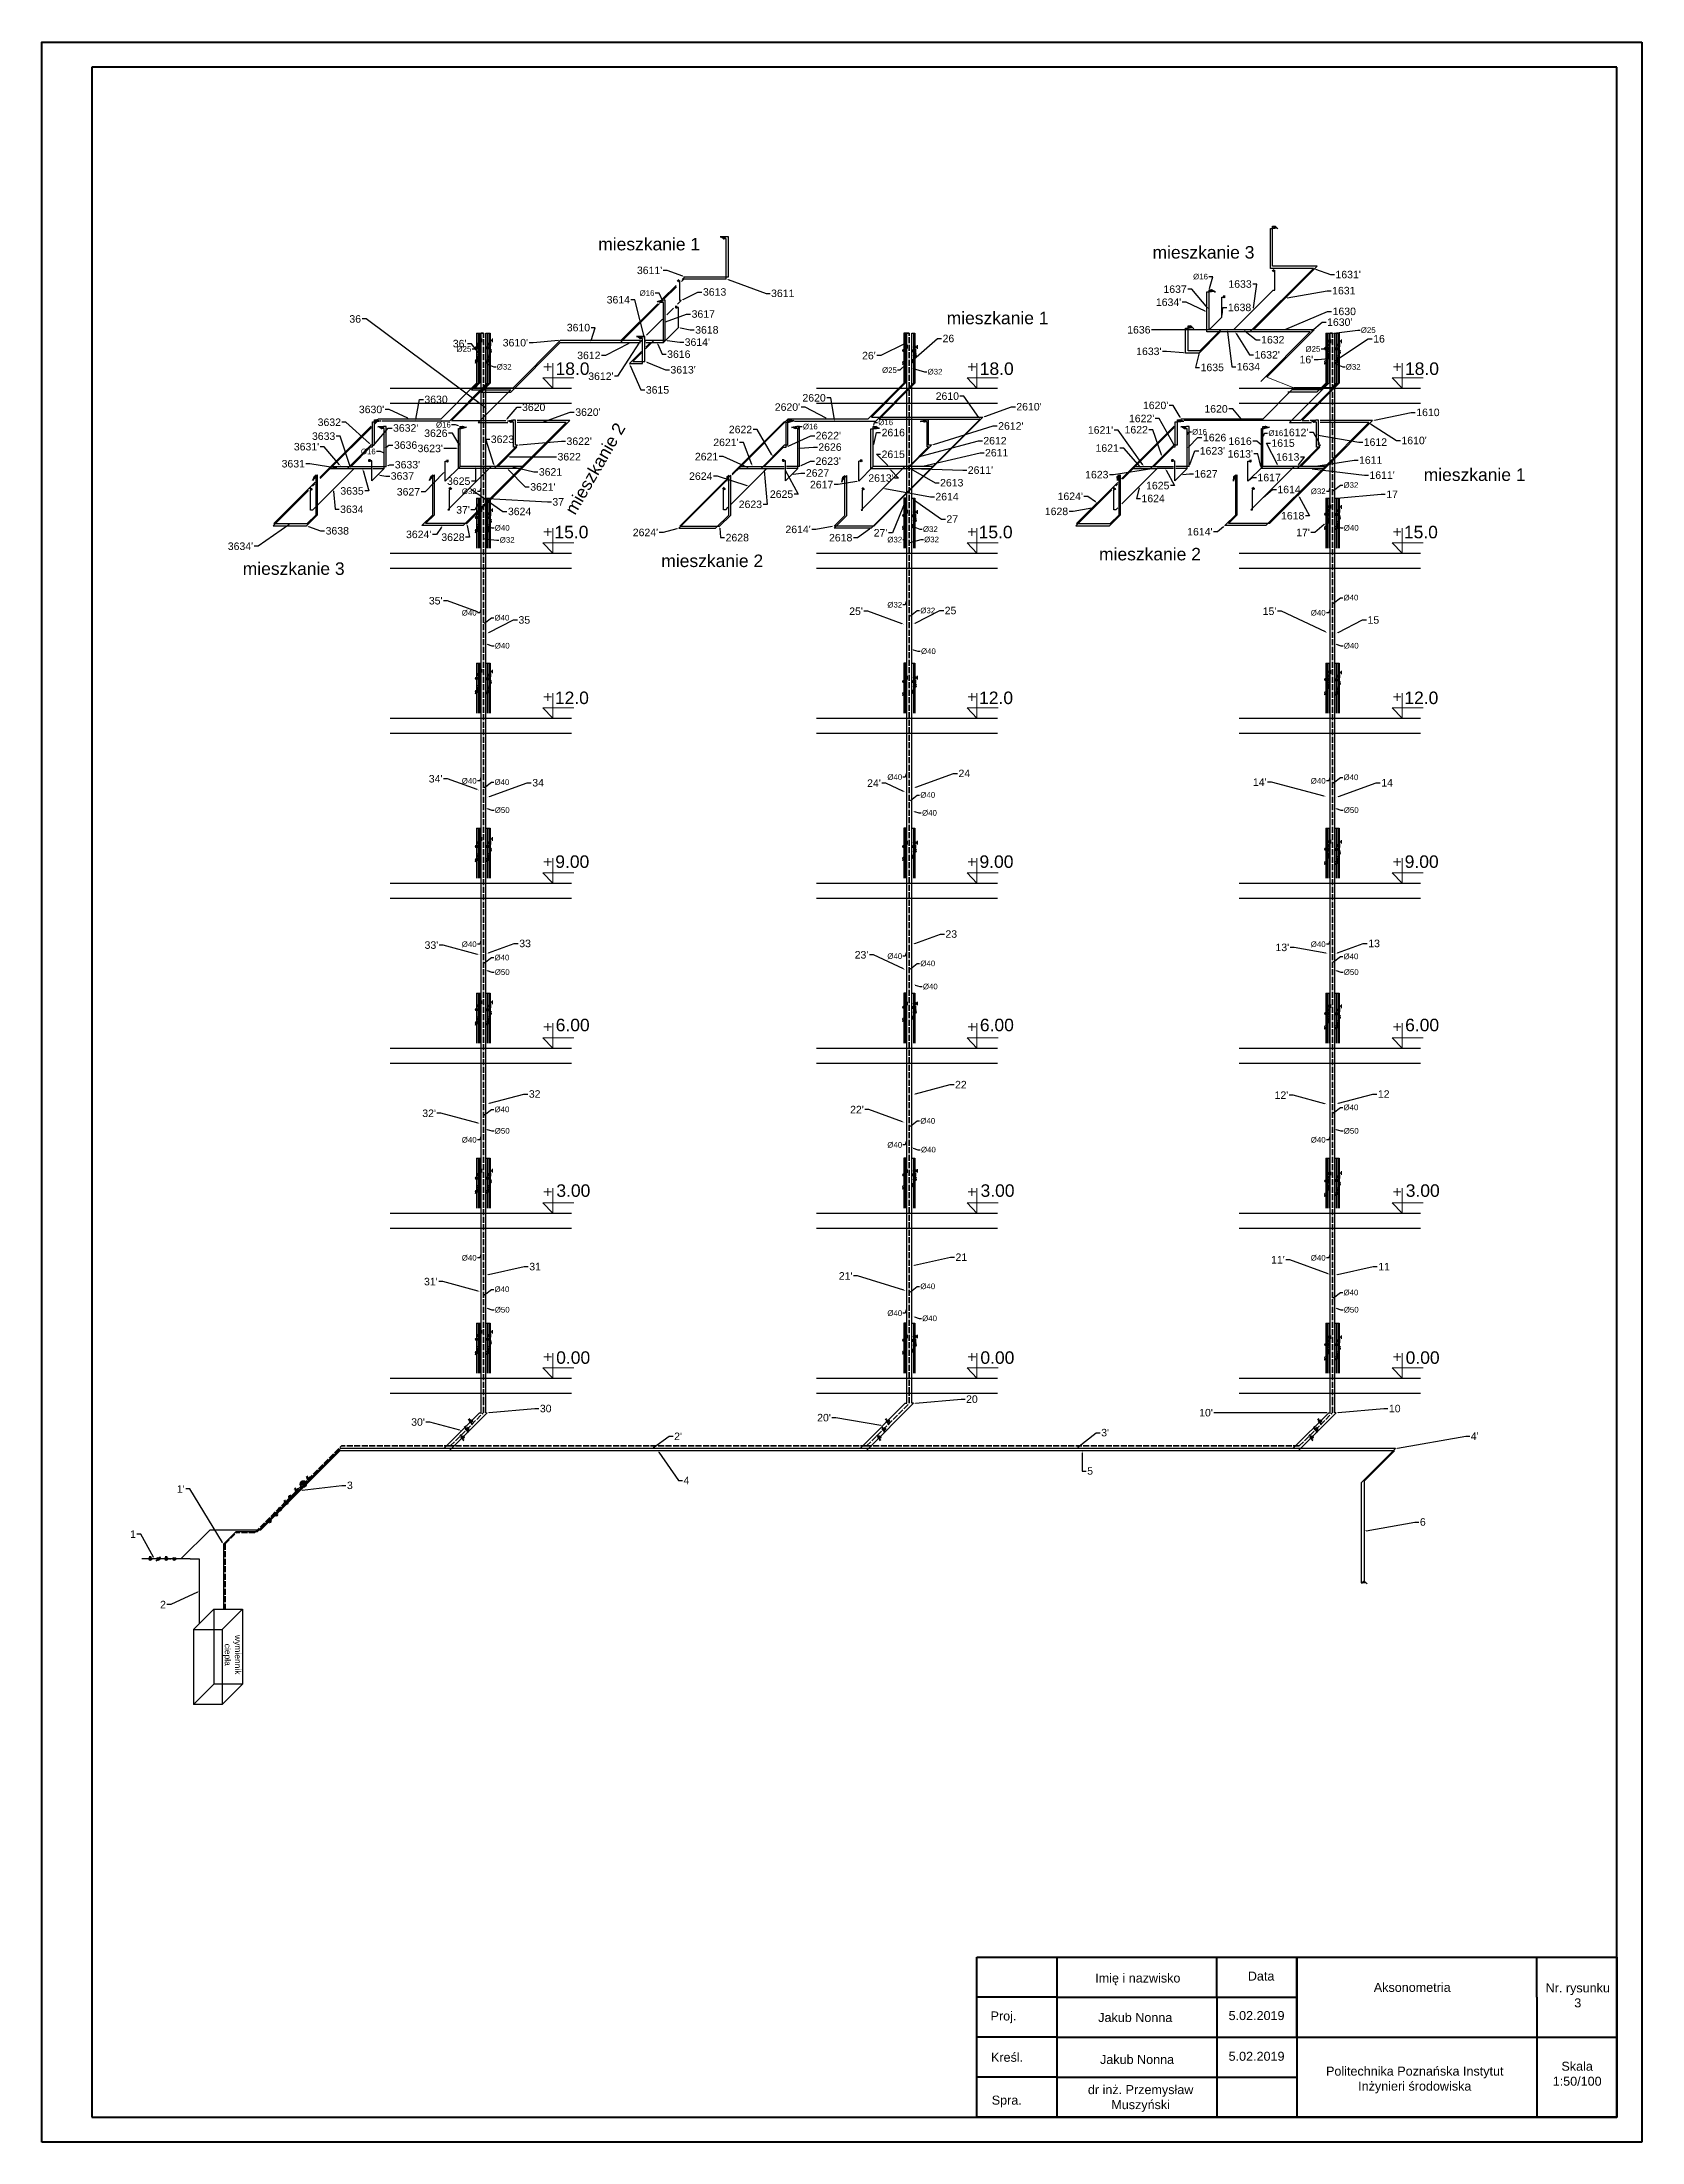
# Model space of a CAD drawing. Header units: millimetres. Extents: x 135 to 13042, y 991 to 8969.
# Drawn here: x 785 to 3985, y 4769 to 8969 of the extents above; entities that cross this region are included whole.
import ezdxf
from ezdxf import colors
from ezdxf.entities.mleader import LeaderData, LeaderLine
from ezdxf.math import Vec2, Vec3

# ---------------------------------------------------------------- set-up
doc = ezdxf.new("R2010")
doc.units = ezdxf.units.MM
doc.linetypes.add('ACAD_ISO02W100', pattern=[15, 12, -3])
for name, color, linetype in [('baterie', 50, 'Continuous'), ('cyrkulacja średnice', 100, 'Continuous'), ('woda ciepła numery działek', 10, 'Continuous'), ('woda ciepła zawory', 10, 'Continuous'), ('woda ciepła średnice', 10, 'Continuous'), ('woda zimna numery działek', 140, 'Continuous'), ('woda zimna zawory', 140, 'Continuous'), ('woda zimna średnice', 140, 'Continuous')]:
    doc.layers.add(name, color=color, linetype=linetype)
for name, color, linetype, lineweight in [('cyrkulacja', 100, 'ACAD_ISO02W100', 18), ('woda ciepła', 10, 'Continuous', 18), ('woda zimna', 140, 'Continuous', 18)]:
    doc.layers.add(name, color=color, linetype=linetype, lineweight=lineweight)
doc.styles.add('numery działek', font='arial.ttf', dxfattribs={"height": 15})
doc.styles.get("Standard").update_dxf_attribs({"font": 'arial.ttf'})

msp = doc.modelspace()

# ---------------------------------------------------------------- texts
at = {"lineweight": 35, "char_height": 25, "attachment_point": 1}
for s, width, heights, insert in [('mieszkanie 1', 263.549, [37.9], (1897.9, 8576.9)), ('mieszkanie 3', 263.549, [37.9], (3006.5, 8560.5)), ('mieszkanie 1', 263.549, [37.9], (2594.7, 8429.2)), ('18.0', 61.139, [0], (1812.5, 8327.8)), ('18.0', 61.139, [0], (2660.9, 8327.8)), ('18.0', 61.139, [0], (3511.4, 8327.8)), ('mieszkanie 1', 263.549, [37.9], (3548.8, 8115.8)), ('15.0', 67.184, [0], (1810.3, 8001)), ('15.0', 67.184, [0], (2658.7, 8001)), ('15.0', 67.184, [0], (3509.2, 8001)), ('mieszkanie 2', 263.549, [37.9], (2024, 7943.5)), ('mieszkanie 2', 263.549, [37.9], (2899.5, 7956.9)), ('mieszkanie 3', 263.549, [37.9], (1186.9, 7927.9)), ('12.0', 60.144, [0], (1811.2, 7669.5)), ('12.0', 60.144, [0], (2659.6, 7669.5)), ('12.0', 60.144, [0], (3510.1, 7669.5)), ('9.00', 58.958, [0], (1812, 7341.9)), ('9.00', 58.958, [0], (2660.4, 7341.9)), ('9.00', 58.958, [0], (3510.8, 7341.9)), ('6.00', 65.109, [0], (1812.8, 7015.2)), ('6.00', 65.109, [0], (2661.2, 7015.2)), ('6.00', 65.109, [0], (3511.7, 7015.2)), ('3.00', 57.838, [0], (1814.1, 6684)), ('3.00', 57.838, [0], (2662.5, 6684)), ('3.00', 57.838, [0], (3512.9, 6684)), ('0.00', 69.675, [0], (1813.8, 6350)), ('0.00', 69.675, [0], (2662.2, 6350)), ('0.00', 69.675, [0], (3512.7, 6350))]:
    msp.add_mtext_dynamic_manual_height_columns(s, width=width, gutter_width=125, heights=heights, dxfattribs=dict(at, insert=insert))
at = {"lineweight": 35, "insert": (1829.8, 8033.5), "char_height": 25, "attachment_point": 1, "rotation": 60}
msp.add_mtext_dynamic_manual_height_columns('mieszkanie 2', width=263.549, gutter_width=125, heights=[37.9], dxfattribs=at)
at = {"lineweight": 35, "char_height": 18, "attachment_point": 1, "style": 'numery działek'}
for s, width, gutter_width, heights, insert in [('Imię i nazwisko ', 175.145, 75, [0], (2891.8, 5105.6)), ('Data', 48.708, 75, [0], (3197.1, 5109.5)), ('\\pxqc;Aksonometria', 370.145, 75, [0], (3340.8, 5086.9)), ('\\pxqc;Nr. rysunku\\P3', 252.981, 16.2, [67.8], (3730.5, 5085.9)), ('Proj.', 48.708, 75, [0], (2682.6, 5029.7)), ('Jakub Nonna', 153.185, 75, [0], (2897.9, 5026.6)), ('5.02.2019', 48.708, 75, [0], (3158.6, 5030.5)), ('Kreśl.', 48.708, 75, [0], (2683.4, 4947.1)), ('Jakub Nonna', 149.411, 75, [0], (2901.5, 4942.7)), ('5.02.2019', 48.708, 75, [0], (3158.6, 4949.1)), ('\\pxqc;Politechnika Poznańska Instytut Inżynieri środowiska', 362.467, 75, [0], (3349.7, 4919.4)), ('\\pxqc;Skala\\P1:50/100', 48.708, 75, [0], (3831.4, 4929.2)), ('\\pxqc;dr inż. Przemysław \\PMuszyński', 395.175, 75, [56], (2785.1, 4882.4)), ('Spra.', 48.708, 75, [0], (2684.9, 4861.4))]:
    msp.add_mtext_dynamic_manual_height_columns(s, width=width, gutter_width=gutter_width, heights=heights, dxfattribs=dict(at, insert=insert))
at = {"layer": 'cyrkulacja', "color": 0, "insert": (1183.3, 5800.2), "char_height": 12.113, "attachment_point": 1, "rotation": 270}
msp.add_mtext_dynamic_manual_height_columns('\\pxqc;wymiennik \\Pciepła', width=114.201, gutter_width=125, heights=[58], dxfattribs=at)

# ---------------------------------------------------------------- blocks, each defined once
blk = doc.blocks.new('stropy linia odniesienia')
at = {"lineweight": 18}
for p, q in [((-17.4, 42.7), (-9.9, 42.7)), ((-9.9, 35.2), (-9.9, 50.2)), ((-9.9, 42.7), (-2.4, 42.7)), ((0, 21), (0, 50)), ((0, 21), (-19.7, 21)), ((-19.7, 21), (0, 0)), ((0, 0), (0, 21)), ((0, 21), (42.3, 21))]:
    blk.add_line(p, q, dxfattribs=at)
blk = doc.blocks.new('zawory woda zimna')
at = {"layer": 'woda zimna zawory', "lineweight": 18}
h = blk.add_hatch(color=256, dxfattribs=at)
h.dxf.hatch_style = 1
edge = h.paths.add_edge_path()
edge.add_arc((0, 0), 2.62, 0, 360)
h = blk.add_hatch(color=256, dxfattribs=at)
h.dxf.hatch_style = 1
edge = h.paths.add_edge_path()
edge.add_arc((-6, -15), 2.62, 0, 360)
h = blk.add_hatch(color=256, dxfattribs=at)
h.dxf.hatch_style = 1
edge = h.paths.add_edge_path()
edge.add_arc((-3, -7.5), 2.62, 0, 360)
for p, q in [((2.6, 0), (4.4, 0)), ((4.4, 3.5), (4.4, -3.5)), ((-5.1, -33.6), (-5.7, -35.7)), ((-3.4, -15), (-1.6, -15)), ((-1.2, -25.5), (-2.7, -27)), ((-1.6, -11.5), (-1.6, -18.5)), ((-0.4, -7.5), (1.4, -7.5)), ((1.4, -4), (1.4, -11)), ((-7.2, -44.3), (-8.7, -45.8))]:
    blk.add_line(p, q, dxfattribs=at)
for points in [[(-3.3, -36.8), (-6, -41.3), (-8.7, -45.8), (-8.1, -43.7)], [(-0.3, -26.8), (-3, -31.3), (-5.7, -35.7), (-4.2, -34.2)], [(2.7, -18.1), (0, -22.5), (-2.7, -27), (-2.1, -24.9)]]:
    blk.add_lwpolyline(points, dxfattribs=at)
for centre in [(0, 0), (-6, -15), (-3, -7.5)]:
    blk.add_circle(centre, 2.62, dxfattribs=at)
at = {"layer": 'woda zimna zawory', "linetype": 'Continuous', "lineweight": 18}
for centre in [(-6, -41.3), (-3, -31.3), (0, -22.5)]:
    blk.add_circle(centre, 2.62, dxfattribs=at)
blk = doc.blocks.new('woda ciepła zwory')
at = {"layer": 'woda ciepła zawory', "lineweight": 18}
h = blk.add_hatch(color=256, dxfattribs=at)
h.dxf.hatch_style = 1
edge = h.paths.add_edge_path()
edge.add_arc((0, 0), 2.62, 0, 360)
h = blk.add_hatch(color=256, dxfattribs=at)
h.dxf.hatch_style = 1
edge = h.paths.add_edge_path()
edge.add_arc((-6, -15), 2.62, 0, 360)
h = blk.add_hatch(color=256, dxfattribs=at)
h.dxf.hatch_style = 1
edge = h.paths.add_edge_path()
edge.add_arc((-3, -7.5), 2.62, 0, 360)
for p, q in [((2.6, 0), (4.4, 0)), ((4.4, 3.5), (4.4, -3.5)), ((-6, -41.3), (-8.7, -45.8)), ((-3.3, -36.8), (-6, -41.3)), ((-3, -31.3), (-5.7, -35.7)), ((-5.1, -33.6), (-5.7, -35.7)), ((-4.2, -34.2), (-5.7, -35.7)), ((-3.4, -15), (-1.6, -15)), ((-0.3, -26.8), (-3, -31.3)), ((0, -22.5), (-2.7, -27)), ((-2.1, -24.9), (-2.7, -27)), ((-1.2, -25.5), (-2.7, -27)), ((-1.6, -11.5), (-1.6, -18.5)), ((-0.4, -7.5), (1.4, -7.5)), ((2.7, -18.1), (0, -22.5)), ((1.4, -4), (1.4, -11)), ((-8.1, -43.7), (-8.7, -45.8)), ((-7.2, -44.3), (-8.7, -45.8))]:
    blk.add_line(p, q, dxfattribs=at)
for centre in [(0, 0), (-6, -15), (-3, -7.5)]:
    blk.add_circle(centre, 2.62, dxfattribs=at)
at = {"layer": 'woda ciepła zawory', "linetype": 'Continuous', "lineweight": 18}
for centre in [(-6, -41.3), (-3, -31.3), (0, -22.5)]:
    blk.add_circle(centre, 2.62, dxfattribs=at)
blk = doc.blocks.new('pion2zawory')
at = {"layer": 'woda zimna', "lineweight": 25}
h = blk.add_hatch(color=256, dxfattribs=at)
h.dxf.hatch_style = 1
edge = h.paths.add_edge_path()
edge.add_arc((0, 0), 2.62, 0, 360)
h = blk.add_hatch(color=256, dxfattribs=at)
h.dxf.hatch_style = 1
edge = h.paths.add_edge_path()
edge.add_arc((-3, -7.9), 2.62, 0, 360)
for p, q in [((2.6, 0), (4.4, 0)), ((4.4, 3.5), (4.4, -3.5)), ((-3, -27.1), (-5.7, -31.6)), ((-5.1, -29.5), (-5.7, -31.6)), ((-4.2, -30.1), (-5.7, -31.6)), ((-0.3, -22.6), (-3, -27.1)), ((0, -17.4), (-2.7, -21.8)), ((-2.1, -19.8), (-2.7, -21.8)), ((-1.2, -20.3), (-2.7, -21.8)), ((-0.4, -7.9), (1.4, -7.9)), ((2.7, -12.9), (0, -17.4)), ((1.4, -4.4), (1.4, -11.4))]:
    blk.add_line(p, q, dxfattribs=at)
for centre in [(0, 0), (-3, -7.9)]:
    blk.add_circle(centre, 2.62, dxfattribs=at)
at = {"layer": 'woda zimna', "linetype": 'Continuous', "lineweight": 25}
for centre in [(-3, -27.1), (0, -17.4)]:
    blk.add_circle(centre, 2.62, dxfattribs=at)

# ---------------------------------------------------------------- hatches: boundary and pattern name
at = {"layer": 'baterie', "lineweight": 35}
h = msp.add_hatch(color=256, dxfattribs=at)
h.dxf.hatch_style = 1
h.paths.add_polyline_path([(2144.4, 8579.1), (2149, 8574.8), (2153.2, 8579.1)])
h = msp.add_hatch(color=256, dxfattribs=at)
h.dxf.hatch_style = 1
h.paths.add_polyline_path([(3255.1, 8597.2), (3251.7, 8600.1), (3247.4, 8595.9)])
h = msp.add_hatch(color=256, dxfattribs=at)
h.dxf.hatch_style = 1
h.paths.add_polyline_path([(2018.2, 8449.7), (2023.7, 8447.7), (2026.7, 8452)])
h = msp.add_hatch(color=256, dxfattribs=at)
h.dxf.hatch_style = 1
h.paths.add_polyline_path([(3124.6, 8473), (3120.3, 8468.7), (3129.2, 8470.3)])
h = msp.add_hatch(color=256, dxfattribs=at)
h.dxf.hatch_style = 1
h.paths.add_polyline_path([(3077.8, 8396.5), (3086.5, 8397.5), (3083, 8400.8)])
h = msp.add_hatch(color=256, dxfattribs=at)
h.dxf.hatch_style = 1
h.paths.add_polyline_path([(1977.3, 8379.8), (1981.7, 8375.6), (1986.1, 8379.8)])
h = msp.add_hatch(color=256, dxfattribs=at)
h.dxf.hatch_style = 1
h.paths.add_polyline_path([(1451.1, 8208.8), (1459.6, 8210.5), (1455.3, 8213)])
h = msp.add_hatch(color=256, dxfattribs=at)
h.dxf.hatch_style = 1
h.paths.add_polyline_path([(1460.1, 8199.1), (1464.6, 8195.6), (1468.9, 8199.9)])
h = msp.add_hatch(color=256, dxfattribs=at)
h.dxf.hatch_style = 1
h.paths.add_polyline_path([(1632, 8197.9), (1626.5, 8199.9), (1623.5, 8195.6)])
h = msp.add_hatch(color=256, dxfattribs=at)
h.dxf.hatch_style = 1
h.paths.add_polyline_path([(1727.5, 8212.4), (1718.8, 8210.9), (1723.3, 8208.2)])
h = msp.add_hatch(color=256, dxfattribs=at)
h.dxf.hatch_style = 1
h.paths.add_polyline_path([(2287.3, 8210.7), (2281.8, 8212.7), (2278.8, 8208.5)])
h = msp.add_hatch(color=256, dxfattribs=at)
h.dxf.hatch_style = 1
h.paths.add_polyline_path([(2286.8, 8198.4), (2292.1, 8195.7), (2295.4, 8199.9)])
h = msp.add_hatch(color=256, dxfattribs=at)
h.dxf.hatch_style = 1
h.paths.add_polyline_path([(2448.3, 8195), (2458, 8196.1), (2452.9, 8199.6)])
h = msp.add_hatch(color=256, dxfattribs=at)
h.dxf.hatch_style = 1
h.paths.add_polyline_path([(2544.6, 8210.4), (2550.5, 8208.7), (2553.1, 8212.6)])
h = msp.add_hatch(color=256, dxfattribs=at)
h.dxf.hatch_style = 1
h.paths.add_polyline_path([(3056.9, 8208.8), (3067, 8210.3), (3061.2, 8213)])
h = msp.add_hatch(color=256, dxfattribs=at)
h.dxf.hatch_style = 1
h.paths.add_polyline_path([(3065.9, 8199.1), (3070.5, 8195.6), (3074.7, 8199.9)])
h = msp.add_hatch(color=256, dxfattribs=at)
h.dxf.hatch_style = 1
h.paths.add_polyline_path([(3237.8, 8197.9), (3232.3, 8199.9), (3229.3, 8195.6)])
h = msp.add_hatch(color=256, dxfattribs=at)
h.dxf.hatch_style = 1
h.paths.add_polyline_path([(3324.5, 8211.6), (3329.1, 8208.2), (3333.3, 8212.4)])
h = msp.add_hatch(color=256, dxfattribs=at)
h.dxf.hatch_style = 1
h.paths.add_polyline_path([(1327.7, 8093.1), (1333.2, 8099.7), (1330.2, 8099.7)])
h = msp.add_hatch(color=256, dxfattribs=at)
h.dxf.hatch_style = 1
h.paths.add_polyline_path([(1561.2, 8093.1), (1566.7, 8099.7), (1563.7, 8099.7)])
h = msp.add_hatch(color=256, dxfattribs=at)
h.dxf.hatch_style = 1
h.paths.add_polyline_path([(2159.4, 8099.1), (2155.5, 8099.1), (2155.1, 8093)])
h = msp.add_hatch(color=256, dxfattribs=at)
h.dxf.hatch_style = 1
h.paths.add_polyline_path([(2385.9, 8091.8), (2391.8, 8098.4), (2387.3, 8098.1)])
h = msp.add_hatch(color=256, dxfattribs=at)
h.dxf.hatch_style = 1
h.paths.add_polyline_path([(2936, 8099.7), (2936.2, 8094.1), (2939, 8099.7)])
h = msp.add_hatch(color=256, dxfattribs=at)
h.dxf.hatch_style = 1
h.paths.add_polyline_path([(3172.4, 8099.7), (3169.4, 8099.7), (3168.7, 8092.9)])
h = msp.add_hatch(color=256, dxfattribs=at)
h.dxf.hatch_style = 1
h.paths.add_polyline_path([(3429.5, 5890.6), (3425.6, 5886.7), (3433.3, 5887.4)])
at = {"layer": 'cyrkulacja', "lineweight": 35}
h = msp.add_hatch(color=256, dxfattribs=at)
h.dxf.hatch_style = 1
edge = h.paths.add_edge_path()
edge.add_arc((1635.7, 6194.6), 3, 0, 360)
h = msp.add_hatch(color=256, dxfattribs=at)
h.dxf.hatch_style = 1
edge = h.paths.add_edge_path()
edge.add_arc((2469.3, 6194.6), 3, 0, 360)
h = msp.add_hatch(color=256, dxfattribs=at)
h.dxf.hatch_style = 1
edge = h.paths.add_edge_path()
edge.add_arc((3333.7, 6194.6), 3, 0, 360)
h = msp.add_hatch(color=256, dxfattribs=at)
h.dxf.hatch_style = 1
edge = h.paths.add_edge_path()
edge.add_arc((1319, 6095.6), 3, 0, 360)
h = msp.add_hatch(color=256, dxfattribs=at)
edge = h.paths.add_edge_path()
edge.add_arc((1282.1, 6058.7), 3, 135, 315)
edge.add_line((1284.2, 6056.5), (1279.9, 6060.8))
h = msp.add_hatch(color=256, dxfattribs=at)
h.dxf.hatch_style = 1
edge = h.paths.add_edge_path()
edge.add_arc((1295.2, 6071.8), 3, 0, 360)
h = msp.add_hatch(color=256, dxfattribs=at)
h.dxf.hatch_style = 1
h.paths.add_polyline_path([(1302.1, 6086.1), (1309.5, 6078.7), (1312.2, 6088.8)])
at = {"layer": 'woda ciepła', "lineweight": 25}
h = msp.add_hatch(color=256, dxfattribs=at)
h.dxf.hatch_style = 1
h.paths.add_polyline_path([(1727.5, 8212.4), (1718.8, 8210.9), (1723.3, 8208.2)])
h = msp.add_hatch(color=256, dxfattribs=at)
h.dxf.hatch_style = 1
edge = h.paths.add_edge_path()
edge.add_arc((1643.7, 6210.1), 3, 0, 360)
h = msp.add_hatch(color=256, dxfattribs=at)
h.dxf.hatch_style = 1
edge = h.paths.add_edge_path()
edge.add_arc((2477.3, 6210.1), 3, 0, 360)
h = msp.add_hatch(color=256, dxfattribs=at)
h.dxf.hatch_style = 1
edge = h.paths.add_edge_path()
edge.add_arc((3341.7, 6210.1), 3, 0, 360)
at = {"layer": 'woda ciepła zawory', "lineweight": 18}
h = msp.add_hatch(color=256, dxfattribs=at)
h.dxf.hatch_style = 1
edge = h.paths.add_edge_path()
edge.add_arc((2511.9, 8359.2), 2.62, 0, 360)
h = msp.add_hatch(color=256, dxfattribs=at)
h.dxf.hatch_style = 1
edge = h.paths.add_edge_path()
edge.add_arc((2508.9, 8351.7), 2.62, 0, 360)
h = msp.add_hatch(color=256, dxfattribs=at)
h.dxf.hatch_style = 1
edge = h.paths.add_edge_path()
edge.add_arc((2508.9, 8021.9), 2.62, 0, 360)
h = msp.add_hatch(color=256, dxfattribs=at)
h.dxf.hatch_style = 1
edge = h.paths.add_edge_path()
edge.add_arc((2511.9, 8029.4), 2.62, 0, 360)
h = msp.add_hatch(color=256, dxfattribs=at)
h.dxf.hatch_style = 1
edge = h.paths.add_edge_path()
edge.add_arc((2508.9, 7689.7), 2.62, 0, 360)
h = msp.add_hatch(color=256, dxfattribs=at)
h.dxf.hatch_style = 1
edge = h.paths.add_edge_path()
edge.add_arc((2511.9, 7697.2), 2.62, 0, 360)
h = msp.add_hatch(color=256, dxfattribs=at)
h.dxf.hatch_style = 1
edge = h.paths.add_edge_path()
edge.add_arc((2508.9, 7359.8), 2.62, 0, 360)
h = msp.add_hatch(color=256, dxfattribs=at)
h.dxf.hatch_style = 1
edge = h.paths.add_edge_path()
edge.add_arc((2511.9, 7367.3), 2.62, 0, 360)
h = msp.add_hatch(color=256, dxfattribs=at)
h.dxf.hatch_style = 1
edge = h.paths.add_edge_path()
edge.add_arc((2508.9, 7038.1), 2.62, 0, 360)
h = msp.add_hatch(color=256, dxfattribs=at)
h.dxf.hatch_style = 1
edge = h.paths.add_edge_path()
edge.add_arc((2511.9, 7045.6), 2.62, 0, 360)
h = msp.add_hatch(color=256, dxfattribs=at)
h.dxf.hatch_style = 1
edge = h.paths.add_edge_path()
edge.add_arc((2508.9, 6702.7), 2.62, 0, 360)
h = msp.add_hatch(color=256, dxfattribs=at)
h.dxf.hatch_style = 1
edge = h.paths.add_edge_path()
edge.add_arc((2511.9, 6710.2), 2.62, 0, 360)
h = msp.add_hatch(color=256, dxfattribs=at)
h.dxf.hatch_style = 1
edge = h.paths.add_edge_path()
edge.add_arc((2508.9, 6372.3), 2.62, 0, 360)
h = msp.add_hatch(color=256, dxfattribs=at)
h.dxf.hatch_style = 1
edge = h.paths.add_edge_path()
edge.add_arc((2511.9, 6379.8), 2.62, 0, 360)
at = {"layer": 'woda ciepła zawory', "lineweight": 35}
h = msp.add_hatch(color=256, dxfattribs=at)
h.dxf.hatch_style = 1
edge = h.paths.add_edge_path()
edge.add_arc((1274.2, 6047.3), 3, 0, 360)
h = msp.add_hatch(color=256, dxfattribs=at)
edge = h.paths.add_edge_path()
edge.add_arc((1261.1, 6034.2), 3, 135, 315)
edge.add_line((1263.2, 6032), (1258.9, 6036.3))
at = {"layer": 'woda zimna', "lineweight": 25}
h = msp.add_hatch(color=256, dxfattribs=at)
h.dxf.hatch_style = 1
edge = h.paths.add_edge_path()
edge.add_arc((2059.2, 8490.2), 1.5, 0, 360)
h = msp.add_hatch(color=256, dxfattribs=at)
h.dxf.hatch_style = 1
edge = h.paths.add_edge_path()
edge.add_arc((3249.2, 8510.7), 1.5, 0, 360)
h = msp.add_hatch(color=256, dxfattribs=at)
h.dxf.hatch_style = 1
edge = h.paths.add_edge_path()
edge.add_arc((3149.5, 8458.4), 1.5, 0, 360)
h = msp.add_hatch(color=256, dxfattribs=at)
h.dxf.hatch_style = 1
edge = h.paths.add_edge_path()
edge.add_arc((2053.9, 8437.5), 1.5, 0, 360)
h = msp.add_hatch(color=256, dxfattribs=at)
h.dxf.hatch_style = 1
edge = h.paths.add_edge_path()
edge.add_arc((1440.4, 8131), 1.5, 0, 360)
h = msp.add_hatch(color=256, dxfattribs=at)
h.dxf.hatch_style = 1
edge = h.paths.add_edge_path()
edge.add_arc((1596.1, 8130), 1.5, 0, 360)
h = msp.add_hatch(color=256, dxfattribs=at)
h.dxf.hatch_style = 1
edge = h.paths.add_edge_path()
edge.add_arc((2267.9, 8130.9), 1.5, 0, 360)
h = msp.add_hatch(color=256, dxfattribs=at)
h.dxf.hatch_style = 1
edge = h.paths.add_edge_path()
edge.add_arc((2423.8, 8130.6), 1.5, 0, 360)
h = msp.add_hatch(color=256, dxfattribs=at)
h.dxf.hatch_style = 1
edge = h.paths.add_edge_path()
edge.add_arc((3046.3, 8131), 1.5, 0, 360)
h = msp.add_hatch(color=256, dxfattribs=at)
h.dxf.hatch_style = 1
edge = h.paths.add_edge_path()
edge.add_arc((3202.1, 8130), 1.5, 0, 360)
h = msp.add_hatch(color=256, dxfattribs=at)
h.dxf.hatch_style = 1
edge = h.paths.add_edge_path()
edge.add_arc((1324.2, 8074), 1.5, 0, 360)
h = msp.add_hatch(color=256, dxfattribs=at)
h.dxf.hatch_style = 1
edge = h.paths.add_edge_path()
edge.add_arc((1602.6, 8075.2), 1.5, 0, 360)
h = msp.add_hatch(color=256, dxfattribs=at)
h.dxf.hatch_style = 1
edge = h.paths.add_edge_path()
edge.add_arc((2149.9, 8074.8), 1.5, 0, 360)
h = msp.add_hatch(color=256, dxfattribs=at)
h.dxf.hatch_style = 1
edge = h.paths.add_edge_path()
edge.add_arc((2428.2, 8074.5), 1.5, 0, 360)
h = msp.add_hatch(color=256, dxfattribs=at)
h.dxf.hatch_style = 1
edge = h.paths.add_edge_path()
edge.add_arc((2930.7, 8074.6), 1.5, 0, 360)
h = msp.add_hatch(color=256, dxfattribs=at)
h.dxf.hatch_style = 1
edge = h.paths.add_edge_path()
edge.add_arc((3208.4, 8075.2), 1.5, 0, 360)
h = msp.add_hatch(color=256, dxfattribs=at)
h.dxf.hatch_style = 1
edge = h.paths.add_edge_path()
edge.add_arc((1626.8, 6178.1), 3, 0, 360)
h = msp.add_hatch(color=256, dxfattribs=at)
h.dxf.hatch_style = 1
edge = h.paths.add_edge_path()
edge.add_arc((2460.3, 6178.1), 3, 0, 360)
h = msp.add_hatch(color=256, dxfattribs=at)
h.dxf.hatch_style = 1
edge = h.paths.add_edge_path()
edge.add_arc((3324.8, 6178.1), 3, 0, 360)
h = msp.add_hatch(color=256, dxfattribs=at)
h.dxf.hatch_style = 1
edge = h.paths.add_edge_path()
edge.add_arc((1001.8, 5934.8), 3, 0, 360)
h = msp.add_hatch(color=256, dxfattribs=at)
h.dxf.hatch_style = 1
edge = h.paths.add_edge_path()
edge.add_arc((1033.8, 5934.8), 3, 0, 360)
h = msp.add_hatch(color=256, dxfattribs=at)
h.dxf.hatch_style = 1
h.paths.add_polyline_path([(1052.8, 5934.8), (1046.8, 5934.8, 1)])
at = {"layer": 'woda zimna zawory', "lineweight": 35}
h = msp.add_hatch(color=256, dxfattribs=at)
edge = h.paths.add_edge_path()
edge.add_arc((1240.5, 6010.6), 3, 135, 315)
edge.add_line((1242.6, 6008.5), (1238.4, 6012.7))
h = msp.add_hatch(color=256, dxfattribs=at)
h.dxf.hatch_style = 1
edge = h.paths.add_edge_path()
edge.add_arc((1253.7, 6023.7), 3, 0, 360)

# ---------------------------------------------------------------- linework, layer by layer
at = {"linetype": 'ByBlock', "lineweight": 70}
for p, q in [((3985.4, 8968.6), (3985.4, 4768.6)), ((885.4, 8918.6), (885.4, 4818.6)), ((3935.4, 8918.6), (885.4, 8918.6)), ((3935.4, 4818.6), (3935.4, 8918.6)), ((3135.4, 5058.6), (3135.4, 5138.6)), ((3295.4, 4978.6), (3295.4, 5138.6)), ((3295.4, 5138.6), (3295.4, 4818.6)), ((2815.4, 5058.6), (3135.4, 5058.6)), ((2815.4, 5058.6), (2815.4, 4978.6)), ((3135.4, 5058.6), (3295.4, 5058.6)), ((3135.4, 5058.6), (3135.4, 4818.6)), ((3775.4, 5058.6), (3775.4, 4818.6)), ((2815.4, 4978.6), (2655.4, 4978.6)), ((2815.4, 4978.6), (2815.4, 4898.6)), ((2815.4, 4978.6), (3935.4, 4978.6)), ((2815.4, 4898.6), (2655.4, 4898.6)), ((2815.4, 4898.6), (2815.4, 4818.6)), ((2815.4, 4898.6), (3295.4, 4898.6)), ((885.4, 4818.6), (3935.4, 4818.6)), ((3985.4, 4768.6), (785.4, 4768.6))]:
    msp.add_line(p, q, dxfattribs=at)
for p, q in [((1482, 8276), (1844.1, 8276)), ((2334.3, 8276), (2696.5, 8276)), ((3180, 8276), (3542.2, 8276)), ((1482, 8246), (1844.1, 8246)), ((2334.3, 8246), (2696.5, 8246)), ((3180, 8246), (3542.2, 8246)), ((1482, 7946), (1844.1, 7946)), ((2334.3, 7946), (2696.5, 7946)), ((3180, 7946), (3542.2, 7946)), ((1482, 7916), (1844.1, 7916)), ((2334.3, 7916), (2696.5, 7916)), ((3180, 7916), (3542.2, 7916)), ((1482, 7616), (1844.1, 7616)), ((2334.3, 7616), (2696.5, 7616)), ((3180, 7616), (3542.2, 7616)), ((1482, 7586), (1844.1, 7586)), ((2334.3, 7586), (2696.5, 7586)), ((3180, 7586), (3542.2, 7586)), ((1482, 7286), (1844.1, 7286)), ((2334.3, 7286), (2696.5, 7286)), ((3180, 7286), (3542.2, 7286)), ((1482, 7256), (1844.1, 7256)), ((2334.3, 7256), (2696.5, 7256)), ((3180, 7256), (3542.2, 7256)), ((1482, 6956), (1844.1, 6956)), ((2334.3, 6956), (2696.5, 6956)), ((3180, 6956), (3542.2, 6956)), ((1482, 6926), (1844.1, 6926)), ((2334.3, 6926), (2696.5, 6926)), ((3180, 6926), (3542.2, 6926)), ((1482, 6626), (1844.1, 6626)), ((1482, 6596), (1844.1, 6596)), ((2334.3, 6626), (2696.5, 6626)), ((2334.3, 6596), (2696.5, 6596)), ((3180, 6626), (3542.2, 6626)), ((3180, 6596), (3542.2, 6596)), ((1482, 6296), (1844.1, 6296)), ((1482, 6266), (1844.1, 6266)), ((2334.3, 6296), (2696.5, 6296)), ((2334.3, 6266), (2696.5, 6266)), ((3180, 6296), (3542.2, 6296)), ((3180, 6266), (3542.2, 6266)), ((1088.5, 5793.5), (1129.2, 5834.2)), ((1129.2, 5834.2), (1186.6, 5834.2)), ((1129.2, 5834.2), (1129.2, 5684.2)), ((1145.9, 5793.5), (1186.6, 5834.2)), ((1186.6, 5834.2), (1186.6, 5684.2)), ((1088.5, 5793.5), (1145.9, 5793.5)), ((1088.5, 5793.5), (1088.5, 5643.5)), ((1145.9, 5793.5), (1145.9, 5643.5)), ((1088.5, 5643.5), (1129.2, 5684.2)), ((1186.6, 5684.2), (1129.2, 5684.2)), ((1145.9, 5643.5), (1186.6, 5684.2)), ((1145.9, 5643.5), (1088.5, 5643.5))]:
    msp.add_line(p, q)
at = {"linetype": 'ByBlock', "lineweight": 18}
msp.add_line((3289.3, 8277.1), (3235, 8298), dxfattribs=at)
at = {"linetype": 'ByBlock', "lineweight": 70}
for points in [[(785.4, 4768.6), (785.4, 8968.6), (3985.4, 8968.6)], [(3775.4, 5058.6), (3775.4, 5138.6), (3935.4, 5138.6), (3935.4, 5058.6)]]:
    msp.add_lwpolyline(points, dxfattribs=at)
for points in [[(2655.4, 5138.6), (3935.4, 5138.6), (3935.4, 4818.6), (2655.4, 4818.6)], [(2655.4, 5138.6), (2815.4, 5138.6), (2815.4, 5058.6), (2655.4, 5058.6)]]:
    msp.add_lwpolyline(points, close=True, dxfattribs=at)
at = {"layer": 'baterie', "lineweight": 35}
for p, q in [((3251.7, 8600.1), (3257.2, 8595.3)), ((3120.3, 8468.7), (3129.2, 8470.3)), ((3083, 8400.8), (3089.1, 8395.1)), ((3429.5, 5890.6), (3425.6, 5886.7)), ((3425.6, 5886.7), (3433.3, 5887.4)), ((3429.5, 5890.6), (3435.9, 5885.2))]:
    msp.add_line(p, q, dxfattribs=at)
for points in [[(2144.4, 8579.1), (2149, 8574.8), (2153.2, 8579.1), (2141.7, 8579.1)], [(3255.1, 8597.2), (3251.7, 8600.1), (3247.4, 8595.9), (3255.1, 8597.2)], [(2018.2, 8449.7), (2023.7, 8447.7), (2026.7, 8452), (2015.6, 8449)], [(3132.2, 8468.6), (3124.6, 8473), (3120.3, 8468.7)], [(3086.5, 8397.5), (3083, 8400.8), (3077.8, 8396.5), (3086.5, 8397.5)], [(1977.3, 8379.8), (1981.7, 8375.6), (1986.1, 8379.8), (1974.6, 8379.8)], [(1459.6, 8210.5), (1455.3, 8213), (1451.1, 8208.8), (1463.1, 8211.1)], [(1460.1, 8199.1), (1464.6, 8195.6), (1468.9, 8199.9), (1457.4, 8198.9)], [(1632, 8197.9), (1626.5, 8199.9), (1623.5, 8195.6), (1634.6, 8198.6)], [(1718.8, 8210.9), (1723.3, 8208.2), (1727.5, 8212.4), (1716.1, 8210.4)], [(2287.3, 8210.7), (2281.8, 8212.7), (2278.8, 8208.5), (2289.9, 8211.4)], [(2286.8, 8198.4), (2292.1, 8195.7), (2295.4, 8199.9), (2284.1, 8197.9)], [(2458, 8196.1), (2452.9, 8199.6), (2448.3, 8195), (2460.7, 8196.4)], [(2544.6, 8210.4), (2550.5, 8208.7), (2553.1, 8212.6), (2542, 8209.7)], [(3067, 8210.3), (3061.2, 8213), (3056.9, 8208.8), (3068.8, 8210.6)], [(3065.9, 8199.1), (3070.5, 8195.6), (3074.7, 8199.9), (3063.2, 8198.9)], [(3237.8, 8197.9), (3232.3, 8199.9), (3229.3, 8195.6), (3240.4, 8198.6)], [(3324.5, 8211.6), (3329.1, 8208.2), (3333.3, 8212.4), (3321.9, 8211.4)], [(1326.5, 8091.7), (1333.2, 8099.7), (1330.2, 8099.7), (1327.7, 8093.1)], [(1560, 8091.7), (1566.7, 8099.7), (1563.7, 8099.7), (1561.2, 8093.1)], [(2155.1, 8093), (2159.4, 8099.1), (2155.5, 8099.1), (2155, 8090.6)], [(2385.9, 8091.8), (2391.8, 8098.4), (2387.3, 8098.1), (2385.1, 8088.6)], [(2936.2, 8094.1), (2939, 8099.7), (2936, 8099.7), (2936.3, 8091.6)], [(3168.7, 8092.9), (3172.4, 8099.7), (3169.4, 8099.7), (3168.3, 8090)]]:
    msp.add_lwpolyline(points, dxfattribs=at)
at = {"layer": 'cyrkulacja', "lineweight": 35}
for p, q in [((1668.3, 8386), (1663.7, 8386)), ((1668.3, 6247.1), (1668.3, 8386)), ((2514.9, 8386), (2520, 8386)), ((2520, 6266), (2520, 8386)), ((3361.8, 8386), (3366.3, 8386)), ((3366.3, 6247.1), (3366.3, 8386)), ((2520, 6246), (2520, 6266)), ((1601.8, 6160.7), (1667.4, 6226.2)), ((1668.3, 6227.1), (1668.3, 6247.1)), ((2434.7, 6160.7), (2519.1, 6245.1)), ((3299.9, 6160.7), (3365.4, 6226.2)), ((3366.3, 6227.1), (3366.3, 6247.1)), ((1630, 6197.4), (1632.9, 6200.2)), ((1633.6, 6196.7), (1631.5, 6198.8)), ((1633.6, 6192.4), (1637.8, 6188.2)), ((1638.2, 6190), (1636.1, 6187.8)), ((2463.6, 6197.4), (2466.4, 6200.2)), ((2467.1, 6196.7), (2465, 6198.8)), ((2467.1, 6192.4), (2471.4, 6188.2)), ((2471.7, 6190), (2469.6, 6187.8)), ((3328.1, 6197.4), (3330.9, 6200.2)), ((3331.6, 6196.7), (3329.5, 6198.8)), ((3331.6, 6192.4), (3335.9, 6188.2)), ((3336.2, 6190), (3334.1, 6187.8)), ((1211.2, 5987.8), (1384.1, 6160.7)), ((1601.8, 6160.7), (1384.1, 6160.7)), ((2434.7, 6160.7), (1601.8, 6160.7)), ((3299.9, 6160.7), (2434.7, 6160.7)), ((1314, 6097.7), (1316.9, 6100.5)), ((1316.9, 6097.7), (1315.4, 6099.1)), ((1279.9, 6060.8), (1284.2, 6056.5)), ((1290.2, 6073.9), (1293.1, 6076.7)), ((1293.1, 6073.9), (1291.6, 6075.3)), ((1312.2, 6088.8), (1302.1, 6086.1)), ((1302.1, 6086.1), (1309.5, 6078.7)), ((1309.5, 6078.7), (1312.2, 6088.8)), ((1151.8, 5965.1), (1174.5, 5987.8)), ((1151.8, 5965.1), (1151.8, 5834.2)), ((1211.2, 5987.8), (1174.5, 5987.8))]:
    msp.add_line(p, q, dxfattribs=at)
for centre in [(1635.7, 6194.6), (2469.3, 6194.6), (3333.7, 6194.6), (1319, 6095.6), (1295.2, 6071.8)]:
    msp.add_circle(centre, 3, dxfattribs=at)
at = {"layer": 'cyrkulacja', "linetype": 'ByBlock', "lineweight": 35}
msp.add_circle((1307.9, 6084.5), 6, dxfattribs=at)
at = {"layer": 'cyrkulacja', "linetype": 'Continuous', "lineweight": 35}
msp.add_circle((1282.1, 6058.7), 3, dxfattribs=at)
at = {"layer": 'cyrkulacja', "lineweight": 35}
for centre in [(1282.1, 6058.7), (1261.1, 6034.2)]:
    msp.add_arc(centre, 3, 135, 315, dxfattribs=at)
at = {"layer": 'woda ciepła', "lineweight": 25}
for p, q in [((2158.2, 8579.1), (2153.2, 8579.1)), ((2158.2, 8499.1), (2158.2, 8579.1)), ((3242.4, 8515.9), (3242.4, 8595.9)), ((3242.4, 8595.9), (3247.4, 8595.9)), ((2065.7, 8493.8), (2070.9, 8499.1)), ((2070.9, 8499.1), (2158.2, 8499.1)), ((3201.3, 8388.7), (3328.4, 8515.9)), ((3328.4, 8515.9), (3242.4, 8515.9)), ((1943.9, 8372), (2016.9, 8445)), ((2026.7, 8454.8), (2053.7, 8481.8)), ((2031.7, 8452), (2026.7, 8452)), ((2031.7, 8372), (2031.7, 8452)), ((3115.3, 8388.7), (3115.3, 8468.7)), ((3115.3, 8468.7), (3120.3, 8468.7)), ((1654.7, 8386), (1663.7, 8386)), ((1654.7, 8386), (1654.7, 8286)), ((1657.7, 8386), (1657.7, 8286)), ((1660.7, 8386), (1660.7, 8286)), ((1663.7, 6247.1), (1663.7, 8386)), ((1727.6, 8277.1), (1822.5, 8372)), ((1822.5, 8372), (1943.9, 8372)), ((1943.9, 8372), (1982.6, 8372)), ((1991.1, 8379.8), (1986.1, 8379.8)), ((1991.1, 8329.8), (1991.1, 8379.8)), ((1992.2, 8372), (2031.7, 8372)), ((1992.6, 8355.1), (2009.5, 8372)), ((2514.9, 8386), (2508.9, 8386)), ((2508.9, 8386), (2508.9, 8286)), ((2511.9, 8386), (2511.9, 8286)), ((2514.9, 6266), (2514.9, 8386)), ((3072.7, 8346.5), (3072.7, 8396.5)), ((3072.7, 8396.5), (3077.7, 8396.5)), ((3099.5, 8346.5), (3141.7, 8388.7)), ((3141.7, 8388.7), (3115.3, 8388.7)), ((3201.3, 8388.7), (3141.7, 8388.7)), ((3322, 8388.7), (3201.3, 8388.7)), ((3222.9, 8289.6), (3322, 8388.7)), ((3352.8, 8386), (3361.8, 8386)), ((3352.8, 8386), (3352.8, 8286)), ((3355.8, 8386), (3355.8, 8286)), ((3358.8, 8386), (3358.8, 8286)), ((3361.8, 6247.1), (3361.8, 8386)), ((1967.3, 8329.8), (1991.1, 8329.8)), ((2511.4, 8356), (2511.4, 8352)), ((3099.5, 8346.5), (3072.7, 8346.5)), ((1583.4, 8214.6), (1654.7, 8286)), ((1644.6, 8272.8), (1657.7, 8286)), ((1651.9, 8277.1), (1660.7, 8286)), ((1651.9, 8277.1), (1727.6, 8277.1)), ((2437, 8214.1), (2508.9, 8286)), ((2444.4, 8218.4), (2511.9, 8286)), ((3280.3, 8207.4), (3358.8, 8286)), ((3335.4, 8268.6), (3352.8, 8286)), ((3342.7, 8272.8), (3355.8, 8286)), ((1644.6, 8272.8), (1722.9, 8272.8)), ((1657.5, 8207.4), (1722.9, 8272.8)), ((3227.2, 8214.6), (3285.4, 8272.8)), ((3335.4, 8268.6), (3277.1, 8268.6)), ((3342.7, 8272.8), (3285.4, 8272.8)), ((1363.2, 8119.9), (1443.8, 8200.5)), ((1446.1, 8158.8), (1446.1, 8208.8)), ((1446.1, 8208.8), (1451.1, 8208.8)), ((1456.6, 8213.2), (1457.9, 8214.6)), ((1583.4, 8214.6), (1457.9, 8214.6)), ((1473.9, 8199.9), (1468.9, 8199.9)), ((1473.9, 8119.9), (1473.9, 8199.9)), ((1618.5, 8115.6), (1618.5, 8195.6)), ((1618.5, 8195.6), (1623.5, 8195.6)), ((1657.5, 8207.4), (1717, 8207.4)), ((1732.5, 8212.4), (1727.5, 8212.4)), ((1732.5, 8162.4), (1732.5, 8212.4)), ((1833.5, 8207.4), (1735.8, 8207.4)), ((1741.8, 8115.6), (1833.5, 8207.4)), ((2182.8, 8119.9), (2276.9, 8214.1)), ((2273.8, 8158.5), (2273.8, 8208.5)), ((2273.8, 8208.5), (2278.8, 8208.5)), ((2437, 8214.1), (2276.9, 8214.1)), ((2300.4, 8199.9), (2295.4, 8199.9)), ((2300.4, 8119.9), (2300.4, 8199.9)), ((2443.3, 8115), (2443.3, 8195)), ((2443.3, 8195), (2448.3, 8195)), ((2444.4, 8218.4), (2667.4, 8218.4)), ((2558.1, 8212.6), (2553.1, 8212.6)), ((2558.1, 8162.6), (2558.1, 8212.6)), ((2564, 8115), (2667.4, 8218.4)), ((2969, 8119.9), (3049.5, 8200.4)), ((3051.9, 8158.8), (3051.9, 8208.8)), ((3051.9, 8208.8), (3056.9, 8208.8)), ((3227.2, 8214.6), (3063.7, 8214.6)), ((3079.7, 8199.9), (3074.7, 8199.9)), ((3079.7, 8119.9), (3079.7, 8199.9)), ((3224.3, 8115.6), (3224.3, 8195.6)), ((3224.3, 8195.6), (3229.3, 8195.6)), ((3280.3, 8207.4), (3324.2, 8207.4)), ((3338.3, 8212.4), (3333.3, 8212.4)), ((3338.3, 8162.4), (3338.3, 8212.4)), ((3439.4, 8207.4), (3341.7, 8207.4)), ((3347.6, 8115.6), (3439.4, 8207.4)), ((1403.5, 8119.9), (1442.4, 8158.8)), ((1442.4, 8158.8), (1446.1, 8158.8)), ((1689.8, 8115.6), (1736.6, 8162.4)), ((1736.6, 8162.4), (1732.5, 8162.4)), ((2230, 8119.9), (2268.6, 8158.5)), ((2268.6, 8158.5), (2273.8, 8158.5)), ((2516.7, 8115), (2564.3, 8162.6)), ((2564.3, 8162.6), (2558.1, 8162.6)), ((3009.3, 8119.9), (3048.3, 8158.8)), ((3048.3, 8158.8), (3051.9, 8158.8)), ((3295.7, 8115.6), (3342.4, 8162.4)), ((3342.4, 8162.4), (3338.3, 8162.4)), ((1341.1, 8097.8), (1363.2, 8119.9)), ((1363.2, 8119.9), (1403.5, 8119.9)), ((1403.5, 8119.9), (1443.3, 8119.9)), ((1446.6, 8119.9), (1473.9, 8119.9)), ((1689.8, 8115.6), (1618.5, 8115.6)), ((1627.6, 8001.5), (1741.8, 8115.6)), ((1741.8, 8115.6), (1689.8, 8115.6)), ((2165.5, 8102.7), (2182.8, 8119.9)), ((2182.8, 8119.9), (2230, 8119.9)), ((2230, 8119.9), (2269.7, 8119.9)), ((2300.4, 8119.9), (2274.2, 8119.9)), ((2516.7, 8115), (2443.3, 8115)), ((2449.2, 8000.3), (2564, 8115)), ((2564, 8115), (2516.7, 8115)), ((2944.1, 8095), (2969, 8119.9)), ((2969, 8119.9), (3009.3, 8119.9)), ((3009.3, 8119.9), (3048.3, 8119.9)), ((3079.7, 8119.9), (3053, 8119.9)), ((3295.7, 8115.6), (3224.3, 8115.6)), ((3233.4, 8001.5), (3347.6, 8115.6)), ((3347.6, 8115.6), (3295.7, 8115.6)), ((1248.8, 8005.4), (1331.8, 8088.5)), ((1330.2, 8099.7), (1333.7, 8103.3)), ((1333.7, 8023.3), (1333.7, 8103.3)), ((1563.7, 8099.7), (1567.2, 8103.3)), ((1567.2, 8023.3), (1567.2, 8103.3)), ((2059, 7996.1), (2154.3, 8091.5)), ((2155.5, 8099.1), (2159, 8102.6)), ((2159, 8022.6), (2159, 8102.6)), ((2387.3, 8098.1), (2390.8, 8101.6)), ((2390.8, 8021.6), (2390.8, 8101.6)), ((2854.6, 8005.4), (2936.8, 8087.7)), ((2936, 8099.7), (2939.5, 8103.2)), ((2939.5, 8023.2), (2939.5, 8103.2)), ((3169.4, 8099.7), (3172.9, 8103.2)), ((3172.9, 8023.2), (3172.9, 8103.2)), ((1315.9, 8005.4), (1333.7, 8023.3)), ((1545.4, 8001.5), (1567.2, 8023.3)), ((1654.7, 8056), (1663.7, 8056)), ((1654.7, 8056), (1654.7, 7956)), ((1657.7, 8056), (1657.7, 7956)), ((1660.7, 8056), (1660.7, 7956)), ((2132.6, 7996.1), (2159, 8022.6)), ((2514.9, 8056), (2508.9, 8056)), ((2508.9, 8056), (2508.9, 7956)), ((2511.9, 8056), (2511.9, 7956)), ((2921.8, 8005.4), (2939.5, 8023.2)), ((3151.2, 8001.5), (3172.9, 8023.2)), ((3352.8, 8056), (3361.8, 8056)), ((3352.8, 8056), (3352.8, 7956)), ((3355.8, 8056), (3355.8, 7956)), ((3358.8, 8056), (3358.8, 7956)), ((1248.8, 8005.4), (1315.9, 8005.4)), ((1627.6, 8001.5), (1545.4, 8001.5)), ((2059, 7996.1), (2132.6, 7996.1)), ((2369.5, 8000.3), (2390.8, 8021.6)), ((2449.2, 8000.3), (2369.5, 8000.3)), ((2854.6, 8005.4), (2921.8, 8005.4)), ((3233.4, 8001.5), (3151.2, 8001.5)), ((1654.7, 7726), (1663.7, 7726)), ((1654.7, 7726), (1654.7, 7626)), ((1657.7, 7726), (1657.7, 7626)), ((1660.7, 7726), (1660.7, 7626)), ((2514.9, 7726), (2508.9, 7726)), ((2508.9, 7726), (2508.9, 7626)), ((2511.9, 7726), (2511.9, 7626)), ((3352.8, 7726), (3361.8, 7726)), ((3352.8, 7726), (3352.8, 7626)), ((3355.8, 7726), (3355.8, 7626)), ((3358.8, 7726), (3358.8, 7626)), ((1654.7, 7396), (1663.7, 7396)), ((1654.7, 7396), (1654.7, 7296)), ((1657.7, 7396), (1657.7, 7296)), ((1660.7, 7396), (1660.7, 7296)), ((2514.9, 7396), (2508.9, 7396)), ((2508.9, 7396), (2508.9, 7296)), ((2511.9, 7396), (2511.9, 7296)), ((3352.8, 7396), (3361.8, 7396)), ((3352.8, 7396), (3352.8, 7296)), ((3355.8, 7396), (3355.8, 7296)), ((3358.8, 7396), (3358.8, 7296)), ((1654.7, 7066), (1663.7, 7066)), ((1654.7, 7066), (1654.7, 6966)), ((1657.7, 7066), (1657.7, 6966)), ((1660.7, 7066), (1660.7, 6966)), ((2514.9, 7066), (2508.9, 7066)), ((2508.9, 7066), (2508.9, 6966)), ((2511.9, 7066), (2511.9, 6966)), ((3352.8, 7066), (3361.8, 7066)), ((3352.8, 7066), (3352.8, 6966)), ((3355.8, 7066), (3355.8, 6966)), ((3358.8, 7066), (3358.8, 6966)), ((1654.7, 6736), (1663.7, 6736)), ((1654.7, 6736), (1654.7, 6636)), ((1657.7, 6736), (1657.7, 6636)), ((1660.7, 6736), (1660.7, 6636)), ((2514.9, 6736), (2508.9, 6736)), ((2508.9, 6736), (2508.9, 6636)), ((2511.9, 6736), (2511.9, 6636)), ((3352.8, 6736), (3361.8, 6736)), ((3352.8, 6736), (3352.8, 6636)), ((3355.8, 6736), (3355.8, 6636)), ((3358.8, 6736), (3358.8, 6636)), ((1654.7, 6406), (1663.7, 6406)), ((1654.7, 6406), (1654.7, 6306)), ((1657.7, 6406), (1657.7, 6306)), ((1660.7, 6406), (1660.7, 6306)), ((2514.9, 6406), (2508.9, 6406)), ((2508.9, 6406), (2508.9, 6306)), ((2511.9, 6406), (2511.9, 6306)), ((3352.8, 6406), (3361.8, 6406)), ((3352.8, 6406), (3352.8, 6306)), ((3355.8, 6406), (3355.8, 6306)), ((3358.8, 6406), (3358.8, 6306)), ((2514.9, 6246), (2514.9, 6266)), ((1589.2, 6155.6), (1660.7, 6227.1)), ((1660.7, 6227.1), (1663.7, 6227.1)), ((1663.7, 6227.1), (1663.7, 6247.1)), ((2421.5, 6155.6), (2511.9, 6246)), ((2511.9, 6246), (2514.9, 6246)), ((3287.2, 6155.6), (3358.8, 6227.1)), ((3358.8, 6227.1), (3361.8, 6227.1)), ((3361.8, 6227.1), (3361.8, 6247.1)), ((1638, 6212.9), (1640.9, 6215.7)), ((1641.6, 6212.2), (1639.4, 6214.3)), ((1641.6, 6208), (1645.8, 6203.7)), ((1646.2, 6205.5), (1644.1, 6203.3)), ((2471.6, 6212.9), (2474.4, 6215.7)), ((2475.1, 6212.2), (2473, 6214.3)), ((2475.1, 6208), (2479.4, 6203.7)), ((2479.7, 6205.5), (2477.6, 6203.3)), ((3336.1, 6212.9), (3338.9, 6215.7)), ((3339.6, 6212.2), (3337.5, 6214.3)), ((3339.6, 6208), (3343.9, 6203.7)), ((3344.2, 6205.5), (3342.1, 6203.3)), ((1216.6, 5989.7), (1382.5, 6155.6)), ((1589.2, 6155.6), (1382.5, 6155.6)), ((2421.5, 6155.6), (1589.2, 6155.6)), ((3287.2, 6155.6), (2421.5, 6155.6)), ((3492.4, 6155.6), (3287.2, 6155.6)), ((3423.6, 6086.7), (3492.4, 6155.6)), ((3423.6, 6086.7), (3423.6, 5886.7)), ((1148.4, 5964.2), (1173.9, 5989.7)), ((1148.4, 5964.2), (1148.4, 5834.2)), ((1173.9, 5989.7), (1216.6, 5989.7)), ((3423.6, 5886.7), (3425.6, 5886.7))]:
    msp.add_line(p, q, dxfattribs=at)
msp.add_lwpolyline([(1967.3, 8329.8), (1984.4, 8347)], dxfattribs=at)
for centre in [(1643.7, 6210.1), (2477.3, 6210.1), (3341.7, 6210.1)]:
    msp.add_circle(centre, 3, dxfattribs=at)
at = {"layer": 'woda ciepła zawory', "lineweight": 18}
for p, q in [((2514.5, 8359.2), (2516.2, 8359.2)), ((2516.2, 8362.7), (2516.2, 8355.7)), ((2508.9, 8327.9), (2506.1, 8323.4)), ((2506.8, 8325.5), (2506.1, 8323.4)), ((2507.7, 8325), (2506.1, 8323.4)), ((2511.6, 8332.4), (2508.9, 8327.9)), ((2511.9, 8336.6), (2509.1, 8332.2)), ((2509.8, 8334.3), (2509.1, 8332.2)), ((2510.7, 8333.7), (2509.1, 8332.2)), ((2511.5, 8351.7), (2513.2, 8351.7)), ((2514.6, 8341.1), (2511.9, 8336.6)), ((2513.2, 8355.2), (2513.2, 8348.2)), ((2513.2, 8025.4), (2513.2, 8018.4)), ((2514.5, 8029.4), (2516.2, 8029.4)), ((2516.2, 8032.9), (2516.2, 8025.9)), ((2508.9, 7998.2), (2506.1, 7993.7)), ((2506.8, 7995.8), (2506.1, 7993.7)), ((2507.7, 7995.2), (2506.1, 7993.7)), ((2511.6, 8002.7), (2508.9, 7998.2)), ((2511.9, 8006.9), (2509.1, 8002.4)), ((2509.8, 8004.5), (2509.1, 8002.4)), ((2510.7, 8003.9), (2509.1, 8002.4)), ((2511.5, 8021.9), (2513.2, 8021.9)), ((2514.6, 8011.4), (2511.9, 8006.9)), ((2511.5, 7689.7), (2513.2, 7689.7)), ((2513.2, 7693.2), (2513.2, 7686.2)), ((2514.5, 7697.2), (2516.2, 7697.2)), ((2516.2, 7700.7), (2516.2, 7693.7)), ((2508.9, 7666), (2506.1, 7661.5)), ((2506.8, 7663.6), (2506.1, 7661.5)), ((2507.7, 7663), (2506.1, 7661.5)), ((2511.6, 7670.4), (2508.9, 7666)), ((2511.9, 7674.7), (2509.1, 7670.2)), ((2509.8, 7672.3), (2509.1, 7670.2)), ((2510.7, 7671.7), (2509.1, 7670.2)), ((2514.6, 7679.2), (2511.9, 7674.7)), ((2511.5, 7359.8), (2513.2, 7359.8)), ((2513.2, 7363.3), (2513.2, 7356.3)), ((2514.5, 7367.3), (2516.2, 7367.3)), ((2516.2, 7370.8), (2516.2, 7363.8)), ((2508.9, 7336.1), (2506.1, 7331.6)), ((2506.8, 7333.7), (2506.1, 7331.6)), ((2507.7, 7333.1), (2506.1, 7331.6)), ((2511.6, 7340.6), (2508.9, 7336.1)), ((2511.9, 7344.8), (2509.1, 7340.3)), ((2509.8, 7342.4), (2509.1, 7340.3)), ((2510.7, 7341.8), (2509.1, 7340.3)), ((2514.6, 7349.3), (2511.9, 7344.8)), ((2508.9, 7014.3), (2506.1, 7009.9)), ((2511.6, 7018.8), (2508.9, 7014.3)), ((2511.9, 7023), (2509.1, 7018.6)), ((2509.8, 7020.7), (2509.1, 7018.6)), ((2510.7, 7020.1), (2509.1, 7018.6)), ((2511.5, 7038.1), (2513.2, 7038.1)), ((2514.6, 7027.5), (2511.9, 7023)), ((2513.2, 7041.6), (2513.2, 7034.6)), ((2514.5, 7045.6), (2516.2, 7045.6)), ((2516.2, 7049.1), (2516.2, 7042.1)), ((2506.8, 7012), (2506.1, 7009.9)), ((2507.7, 7011.4), (2506.1, 7009.9)), ((2508.9, 6679), (2506.1, 6674.5)), ((2511.6, 6683.5), (2508.9, 6679)), ((2511.9, 6687.7), (2509.1, 6683.2)), ((2509.8, 6685.3), (2509.1, 6683.2)), ((2510.7, 6684.7), (2509.1, 6683.2)), ((2511.5, 6702.7), (2513.2, 6702.7)), ((2514.6, 6692.2), (2511.9, 6687.7)), ((2513.2, 6706.2), (2513.2, 6699.2)), ((2514.5, 6710.2), (2516.2, 6710.2)), ((2516.2, 6713.7), (2516.2, 6706.7)), ((2506.8, 6676.6), (2506.1, 6674.5)), ((2507.7, 6676), (2506.1, 6674.5)), ((2508.9, 6348.6), (2506.1, 6344.1)), ((2506.8, 6346.2), (2506.1, 6344.1)), ((2507.7, 6345.6), (2506.1, 6344.1)), ((2511.6, 6353), (2508.9, 6348.6)), ((2511.9, 6357.3), (2509.1, 6352.8)), ((2509.8, 6354.9), (2509.1, 6352.8)), ((2510.7, 6354.3), (2509.1, 6352.8)), ((2511.5, 6372.3), (2513.2, 6372.3)), ((2514.6, 6361.8), (2511.9, 6357.3)), ((2513.2, 6375.8), (2513.2, 6368.8)), ((2514.5, 6379.8), (2516.2, 6379.8)), ((2516.2, 6383.3), (2516.2, 6376.3))]:
    msp.add_line(p, q, dxfattribs=at)
at = {"layer": 'woda ciepła zawory', "lineweight": 35}
for p, q in [((1269.2, 6049.4), (1272.1, 6052.2)), ((1272.1, 6049.4), (1270.7, 6050.8)), ((1258.9, 6036.3), (1263.2, 6032))]:
    msp.add_line(p, q, dxfattribs=at)
at = {"layer": 'woda ciepła zawory', "lineweight": 18}
for centre in [(2511.9, 8359.2), (2508.9, 8351.7), (2508.9, 8021.9), (2511.9, 8029.4), (2508.9, 7689.7), (2511.9, 7697.2), (2508.9, 7359.8), (2511.9, 7367.3), (2508.9, 7038.1), (2511.9, 7045.6), (2508.9, 6702.7), (2511.9, 6710.2), (2508.9, 6372.3), (2511.9, 6379.8)]:
    msp.add_circle(centre, 2.62, dxfattribs=at)
at = {"layer": 'woda ciepła zawory', "linetype": 'Continuous', "lineweight": 18}
for centre in [(2508.9, 8327.9), (2511.9, 8336.6), (2508.9, 7998.2), (2511.9, 8006.9), (2508.9, 7666), (2511.9, 7674.7), (2508.9, 7336.1), (2511.9, 7344.8), (2508.9, 7014.3), (2511.9, 7023), (2508.9, 6679), (2511.9, 6687.7), (2508.9, 6348.6), (2511.9, 6357.3)]:
    msp.add_circle(centre, 2.62, dxfattribs=at)
at = {"layer": 'woda ciepła zawory', "lineweight": 35}
msp.add_circle((1274.2, 6047.3), 3, dxfattribs=at)
at = {"layer": 'woda ciepła zawory', "linetype": 'Continuous', "lineweight": 35}
msp.add_circle((1261.1, 6034.2), 3, dxfattribs=at)
at = {"layer": 'woda zimna', "lineweight": 25}
for p, q in [((2154, 8574.8), (2149, 8574.8)), ((2154, 8494.8), (2154, 8574.8)), ((3246.7, 8520.1), (3246.7, 8600.1)), ((3246.7, 8600.1), (3251.7, 8600.1)), ((2056, 8490.6), (2058.8, 8493.4)), ((2058.1, 8491.3), (2057.4, 8492)), ((2059.2, 8490.2), (2060.9, 8491.9)), ((2060.9, 8451.9), (2060.9, 8491.9)), ((2064.7, 8489.8), (2069.7, 8494.8)), ((2069.7, 8494.8), (2154, 8494.8)), ((3208.5, 8393), (3335.7, 8520.1)), ((3246, 8511), (3248.9, 8513.9)), ((3335.7, 8520.1), (3246.7, 8520.1)), ((3248.2, 8511.7), (3247.5, 8512.4)), ((3249.2, 8510.7), (3251, 8512.4)), ((3251, 8472.4), (3251, 8512.4)), ((1942.7, 8367.7), (2020.4, 8445.5)), ((2028.7, 8447.7), (2023.7, 8447.7)), ((2028.7, 8367.7), (2028.7, 8447.7)), ((2029, 8454.1), (2054.3, 8479.3)), ((2056.4, 8444.3), (2064, 8451.9)), ((2064, 8451.9), (2060.9, 8451.9)), ((3119.6, 8393), (3119.6, 8473)), ((3119.6, 8473), (3124.6, 8473)), ((3145, 8418.4), (3145, 8458.4)), ((3145, 8458.4), (3149.5, 8458.4)), ((3147.5, 8460.9), (3151.5, 8460.9)), ((3149.5, 8459.9), (3149.5, 8460.9)), ((3168.3, 8393), (3247.8, 8472.4)), ((3247.8, 8472.4), (3251, 8472.4)), ((1994.6, 8382.4), (2026.1, 8414)), ((2034.9, 8422.7), (2048.3, 8436.2)), ((2051.9, 8440), (2055.9, 8440)), ((2053.9, 8439), (2053.9, 8440)), ((2058.4, 8437.5), (2053.9, 8437.5)), ((2058.4, 8397.5), (2058.4, 8437.5)), ((3078, 8350.8), (3078, 8400.8)), ((3078, 8400.8), (3083, 8400.8)), ((3119.6, 8393), (3145, 8418.4)), ((1672.8, 6247.1), (1672.8, 8386)), ((1672.8, 8276), (1672.8, 8386)), ((1672.8, 8386), (1681.8, 8386)), ((1675.8, 8386), (1675.8, 8286)), ((1678.8, 8386), (1678.8, 8286)), ((1681.8, 8386), (1681.8, 8286)), ((1722.8, 8268.6), (1821.9, 8367.7)), ((1821.9, 8367.7), (1942.7, 8367.7)), ((1942.7, 8367.7), (1982.7, 8367.7)), ((1979.9, 8367.7), (1984.8, 8372.6)), ((1986.7, 8375.6), (1981.7, 8375.6)), ((1986.7, 8325.6), (1986.7, 8375.6)), ((1992.9, 8367.7), (2002.2, 8367.7)), ((1992.9, 8358.4), (2002.2, 8367.7)), ((2002.2, 8367.7), (2028.7, 8367.7)), ((2028.7, 8367.7), (2058.4, 8397.5)), ((2525.2, 6266), (2525.2, 8386)), ((2525.2, 8276), (2525.2, 8386)), ((2525.2, 8386), (2531.2, 8386)), ((2528.2, 8386), (2528.2, 8286)), ((2531.2, 8386), (2531.2, 8286)), ((3100.8, 8350.8), (3143, 8393)), ((3143, 8393), (3119.6, 8393)), ((3168.3, 8393), (3143, 8393)), ((3208.5, 8393), (3168.3, 8393)), ((3330, 8393), (3208.5, 8393)), ((3235, 8298), (3330, 8393)), ((3370.8, 6247.1), (3370.8, 8386)), ((3370.8, 8276), (3370.8, 8386)), ((3370.8, 8386), (3379.8, 8386)), ((3373.8, 8386), (3373.8, 8286)), ((3376.8, 8386), (3376.8, 8286)), ((3379.8, 8386), (3379.8, 8286)), ((1960.1, 8325.6), (1984.1, 8349.6)), ((1960.1, 8325.6), (1986.7, 8325.6)), ((3100.8, 8350.8), (3078, 8350.8)), ((1600.2, 8210.3), (1675.8, 8286)), ((1604.5, 8211.7), (1678.8, 8286)), ((1664.4, 8268.6), (1681.8, 8286)), ((2452.1, 8209.8), (2528.2, 8286)), ((2459.6, 8214.3), (2531.2, 8286)), ((3365, 8277.1), (3289.3, 8277.1)), ((3302.6, 8211.7), (3376.8, 8286)), ((3305.6, 8211.7), (3379.8, 8286)), ((3365, 8277.1), (3373.8, 8286)), ((1664.4, 8268.6), (1722.8, 8268.6)), ((1362, 8115.6), (1444.1, 8197.8)), ((1450.3, 8163), (1450.3, 8213)), ((1450.3, 8213), (1455.3, 8213)), ((1451.3, 8205), (1455, 8208.7)), ((1469.6, 8195.6), (1464.6, 8195.6)), ((1600.2, 8210.3), (1464.9, 8210.3)), ((1469.6, 8115.6), (1469.6, 8195.6)), ((1604.5, 8211.7), (1713.3, 8211.7)), ((1621.5, 8119.9), (1621.5, 8199.9)), ((1621.5, 8199.9), (1626.5, 8199.9)), ((1728.3, 8208.2), (1723.3, 8208.2)), ((1728.3, 8158.2), (1728.3, 8208.2)), ((1840.8, 8211.7), (1735.7, 8211.7)), ((1749, 8119.9), (1840.8, 8211.7)), ((2176.4, 8115.7), (2270.6, 8209.8)), ((2276.9, 8162.7), (2276.9, 8212.7)), ((2276.9, 8212.7), (2281.9, 8212.7)), ((2452.1, 8209.8), (2290.3, 8209.8)), ((2297.1, 8195.7), (2292.1, 8195.7)), ((2297.1, 8115.7), (2297.1, 8195.7)), ((2447.9, 8119.6), (2447.9, 8199.6)), ((2447.9, 8199.6), (2452.9, 8199.6)), ((2459.6, 8214.3), (2661.5, 8214.3)), ((2555.5, 8208.7), (2550.5, 8208.7)), ((2555.5, 8158.7), (2555.5, 8208.7)), ((2566.8, 8119.6), (2661.5, 8214.3)), ((2967.8, 8115.6), (3049.8, 8197.6)), ((3056.2, 8163), (3056.2, 8213)), ((3056.2, 8213), (3061.2, 8213)), ((3302.6, 8211.7), (3069.9, 8211.7)), ((3070.5, 8195.6), (3075.5, 8195.6)), ((3075.5, 8115.6), (3075.5, 8195.6)), ((3227.2, 8119.9), (3227.2, 8199.9)), ((3227.2, 8199.9), (3232.2, 8199.9)), ((3305.6, 8211.7), (3320, 8211.7)), ((3334.1, 8208.2), (3329.1, 8208.2)), ((3334.1, 8158.2), (3334.1, 8208.2)), ((3446.6, 8211.7), (3341.5, 8211.7)), ((3354.8, 8119.9), (3446.6, 8211.7)), ((1396.3, 8115.6), (1443.7, 8163)), ((1443.7, 8163), (1450.3, 8163)), ((1697.1, 8119.9), (1735.4, 8158.2)), ((1735.4, 8158.2), (1728.3, 8158.2)), ((2223.6, 8115.7), (2270.7, 8162.7)), ((2270.7, 8162.7), (2276.9, 8162.7)), ((2519.6, 8119.6), (2558.7, 8158.7)), ((2558.7, 8158.7), (2555.5, 8158.7)), ((3002.1, 8115.6), (3049.5, 8163)), ((3049.5, 8163), (3056.2, 8163)), ((3302.9, 8119.9), (3341.2, 8158.2)), ((3341.2, 8158.2), (3334.1, 8158.2)), ((1326.6, 8032.3), (1409.8, 8115.6)), ((1341.8, 8095.5), (1362, 8115.6)), ((1362, 8115.6), (1396.3, 8115.6)), ((1396.3, 8115.6), (1409.8, 8115.6)), ((1409.8, 8115.6), (1443.3, 8115.6)), ((1438.4, 8133.5), (1442.4, 8133.5)), ((1440.4, 8132.5), (1440.4, 8133.5)), ((1445, 8131), (1440.4, 8131)), ((1445, 8091), (1445, 8131)), ((1445, 8091), (1469.6, 8115.6)), ((1446.8, 8115.6), (1469.6, 8115.6)), ((1591.5, 8090), (1591.5, 8130)), ((1591.5, 8130), (1596.1, 8130)), ((1591.5, 8090), (1621.5, 8119.9)), ((1594.1, 8132.5), (1598.1, 8132.5)), ((1596.1, 8131.5), (1596.1, 8132.5)), ((1597, 8033.2), (1683.7, 8119.9)), ((1683.7, 8119.9), (1621.5, 8119.9)), ((1634.9, 8005.7), (1749, 8119.9)), ((1697.1, 8119.9), (1683.7, 8119.9)), ((1749, 8119.9), (1697.1, 8119.9)), ((2164, 8044.3), (2235.4, 8115.7)), ((2165.6, 8104.8), (2176.4, 8115.7)), ((2176.4, 8115.7), (2223.6, 8115.7)), ((2223.6, 8115.7), (2235.4, 8115.7)), ((2235.4, 8115.7), (2270, 8115.7)), ((2265.9, 8133.4), (2269.9, 8133.4)), ((2267.9, 8132.4), (2267.9, 8133.4)), ((2272.3, 8130.9), (2267.9, 8130.9)), ((2272.3, 8090.9), (2272.3, 8130.9)), ((2272.3, 8090.9), (2297.1, 8115.7)), ((2297.1, 8115.7), (2274.1, 8115.7)), ((2418.9, 8090.6), (2418.9, 8130.6)), ((2423.8, 8130.6), (2418.9, 8130.6)), ((2418.9, 8090.6), (2447.9, 8119.6)), ((2421.8, 8133.1), (2425.8, 8133.1)), ((2423.7, 8032.5), (2510.8, 8119.6)), ((2423.8, 8132.1), (2423.8, 8133.1)), ((2443.5, 7996.4), (2566.8, 8119.6)), ((2510.8, 8119.6), (2447.9, 8119.6)), ((2519.6, 8119.6), (2510.8, 8119.6)), ((2566.8, 8119.6), (2519.6, 8119.6)), ((2945.2, 8045.2), (3015.7, 8115.6)), ((2946.3, 8094.1), (2967.8, 8115.6)), ((2967.8, 8115.6), (3002.1, 8115.6)), ((3002.1, 8115.6), (3015.7, 8115.6)), ((3048.2, 8115.6), (3015.7, 8115.6)), ((3044.3, 8133.5), (3048.3, 8133.5)), ((3046.3, 8132.5), (3046.3, 8133.5)), ((3046.3, 8131), (3050.8, 8131)), ((3050.8, 8091), (3050.8, 8131)), ((3050.8, 8091), (3075.5, 8115.6)), ((3075.5, 8115.6), (3052.9, 8115.6)), ((3197.3, 8090), (3197.3, 8130)), ((3197.3, 8130), (3202.1, 8130)), ((3197.3, 8090), (3227.2, 8119.9)), ((3200.1, 8132.5), (3204.1, 8132.5)), ((3202.1, 8131.5), (3202.1, 8132.5)), ((3202.8, 8033.2), (3289.5, 8119.9)), ((3289.5, 8119.9), (3227.2, 8119.9)), ((3240.7, 8005.7), (3354.8, 8119.9)), ((3302.9, 8119.9), (3289.5, 8119.9)), ((3354.8, 8119.9), (3302.9, 8119.9)), ((1247.5, 8001.2), (1318.3, 8071.9)), ((1321, 8074.3), (1323.8, 8077.2)), ((1323.1, 8075), (1322.4, 8075.7)), ((1322.5, 8072.3), (1324.2, 8074)), ((1322.5, 8032.3), (1322.5, 8072.3)), ((1326.4, 8080), (1331.1, 8084.7)), ((1333.2, 8099.7), (1336.7, 8103.3)), ((1336.7, 8023.3), (1336.7, 8103.3)), ((1566.7, 8099.7), (1570.2, 8103.3)), ((1570.2, 8023.3), (1570.2, 8103.3)), ((1599.4, 8075.6), (1602.2, 8078.4)), ((1600.5, 8073.2), (1602.6, 8075.2)), ((1600.5, 8033.2), (1600.5, 8073.2)), ((1601.5, 8076.3), (1600.8, 8077)), ((2061.1, 8000.3), (2153, 8092.3)), ((2146.7, 8075.2), (2149.5, 8078)), ((2148.8, 8075.9), (2148.1, 8076.6)), ((2148.3, 8073.2), (2149.9, 8074.8)), ((2148.3, 8033.2), (2148.3, 8073.2)), ((2159.4, 8099.1), (2162.9, 8102.6)), ((2162.9, 8022.6), (2162.9, 8102.6)), ((2391.8, 8098.4), (2395.4, 8101.9)), ((2395.4, 8021.9), (2395.4, 8101.9)), ((2425, 8074.9), (2427.9, 8077.7)), ((2426.2, 8072.5), (2428.2, 8074.5)), ((2426.2, 8032.5), (2426.2, 8072.5)), ((2427.2, 8075.6), (2426.5, 8076.3)), ((2853.4, 8001.2), (2925.1, 8072.9)), ((2927.5, 8075), (2930.3, 8077.8)), ((2928.8, 8072.8), (2930.7, 8074.6)), ((2928.8, 8032.8), (2928.8, 8072.8)), ((2929.6, 8075.7), (2928.9, 8076.4)), ((2933.1, 8080.9), (2936.5, 8084.3)), ((2939, 8099.7), (2942.6, 8103.2)), ((2942.6, 8023.2), (2942.6, 8103.2)), ((3172.4, 8099.7), (3176, 8103.2)), ((3176, 8023.2), (3176, 8103.2)), ((3205.2, 8075.9), (3208.3, 8078.5)), ((3206.3, 8073.2), (3208.4, 8075.2)), ((3206.3, 8033.2), (3206.3, 8073.2)), ((3207.4, 8076.4), (3206.8, 8077.2)), ((1314.6, 8001.2), (1336.7, 8023.3)), ((1326.6, 8032.3), (1322.5, 8032.3)), ((1552.7, 8005.7), (1570.2, 8023.3)), ((1597, 8033.2), (1600.5, 8033.2)), ((1672.8, 7946), (1672.8, 8056)), ((1672.8, 8056), (1681.8, 8056)), ((1678.8, 8056), (1678.8, 7956)), ((1681.8, 8056), (1681.8, 7956)), ((2140.7, 8000.3), (2162.9, 8022.6)), ((2152.9, 8033.2), (2148.3, 8033.2)), ((2152.9, 8033.2), (2157.7, 8038)), ((2423.7, 8032.5), (2426.2, 8032.5)), ((2525.2, 7946), (2525.2, 8056)), ((2525.2, 8056), (2531.2, 8056)), ((2528.2, 8056), (2528.2, 7956)), ((2531.2, 8056), (2531.2, 7956)), ((2920.5, 8001.2), (2942.6, 8023.2)), ((2932.9, 8032.8), (2928.8, 8032.8)), ((2932.9, 8032.8), (2937.1, 8037.1)), ((3158.5, 8005.7), (3176, 8023.2)), ((3202.8, 8033.2), (3206.3, 8033.2)), ((3370.8, 7946), (3370.8, 8056)), ((3370.8, 8056), (3379.8, 8056)), ((3373.8, 8056), (3373.8, 7956)), ((3376.8, 8056), (3376.8, 7956)), ((3379.8, 8056), (3379.8, 7956)), ((1247.5, 8001.2), (1314.6, 8001.2)), ((1634.9, 8005.7), (1552.7, 8005.7)), ((2061.1, 8000.3), (2140.7, 8000.3)), ((2369.8, 7996.4), (2395.4, 8021.9)), ((2443.5, 7996.4), (2369.8, 7996.4)), ((2853.4, 8001.2), (2920.5, 8001.2)), ((3240.7, 8005.7), (3158.5, 8005.7)), ((1672.8, 7616), (1672.8, 7726)), ((1672.8, 7726), (1681.8, 7726)), ((1675.8, 7726), (1675.8, 7626)), ((1678.8, 7726), (1678.8, 7626)), ((1681.8, 7726), (1681.8, 7626)), ((2525.2, 7616), (2525.2, 7726)), ((2525.2, 7726), (2531.2, 7726)), ((2528.2, 7726), (2528.2, 7626)), ((2531.2, 7726), (2531.2, 7626)), ((3370.8, 7616), (3370.8, 7726)), ((3370.8, 7726), (3379.8, 7726)), ((3373.8, 7726), (3373.8, 7626)), ((3376.8, 7726), (3376.8, 7626)), ((3379.8, 7726), (3379.8, 7626)), ((1672.8, 7286), (1672.8, 7396)), ((1672.8, 7396), (1681.8, 7396)), ((1675.8, 7396), (1675.8, 7296)), ((1678.8, 7396), (1678.8, 7296)), ((1681.8, 7396), (1681.8, 7296)), ((2525.2, 7286), (2525.2, 7396)), ((2525.2, 7396), (2531.2, 7396)), ((2528.2, 7396), (2528.2, 7296)), ((2531.2, 7396), (2531.2, 7296)), ((3370.8, 7286), (3370.8, 7396)), ((3370.8, 7396), (3379.8, 7396)), ((3373.8, 7396), (3373.8, 7296)), ((3376.8, 7396), (3376.8, 7296)), ((3379.8, 7396), (3379.8, 7296)), ((1672.8, 6956), (1672.8, 7066)), ((1672.8, 7066), (1681.8, 7066)), ((1675.8, 7066), (1675.8, 6966)), ((1678.8, 7066), (1678.8, 6966)), ((1681.8, 7066), (1681.8, 6966)), ((2525.2, 6956), (2525.2, 7066)), ((2525.2, 7066), (2531.2, 7066)), ((2528.2, 7066), (2528.2, 6966)), ((2531.2, 7066), (2531.2, 6966)), ((3370.8, 6956), (3370.8, 7066)), ((3370.8, 7066), (3379.8, 7066)), ((3373.8, 7066), (3373.8, 6966)), ((3376.8, 7066), (3376.8, 6966)), ((3379.8, 7066), (3379.8, 6966)), ((1672.8, 6626), (1672.8, 6736)), ((1672.8, 6736), (1681.8, 6736)), ((1675.8, 6736), (1675.8, 6636)), ((1678.8, 6736), (1678.8, 6636)), ((1681.8, 6736), (1681.8, 6636)), ((2525.2, 6626), (2525.2, 6736)), ((2525.2, 6736), (2531.2, 6736)), ((2528.2, 6736), (2528.2, 6636)), ((2531.2, 6736), (2531.2, 6636)), ((3370.8, 6626), (3370.8, 6736)), ((3370.8, 6736), (3379.8, 6736)), ((3373.8, 6736), (3373.8, 6636)), ((3376.8, 6736), (3376.8, 6636)), ((3379.8, 6736), (3379.8, 6636)), ((1672.8, 6296), (1672.8, 6406)), ((1672.8, 6406), (1681.8, 6406)), ((1675.8, 6406), (1675.8, 6306)), ((1678.8, 6406), (1678.8, 6306)), ((2525.2, 6296), (2525.2, 6406)), ((2525.2, 6406), (2531.2, 6406)), ((2528.2, 6406), (2528.2, 6306)), ((2531.2, 6406), (2531.2, 6306)), ((3370.8, 6296), (3370.8, 6406)), ((3370.8, 6406), (3379.8, 6406)), ((3373.8, 6406), (3373.8, 6306)), ((3376.8, 6406), (3376.8, 6306)), ((3379.8, 6406), (3379.8, 6306)), ((2525.2, 6246), (2525.2, 6266)), ((1600, 6151.3), (1675.8, 6227.1)), ((1672.8, 6227.1), (1672.8, 6247.1)), ((1672.8, 6227.1), (1675.8, 6227.1)), ((2433.5, 6151.3), (2528.2, 6246)), ((2528.2, 6246), (2525.2, 6246)), ((3298, 6151.3), (3373.8, 6227.1)), ((3370.8, 6227.1), (3370.8, 6247.1)), ((3373.8, 6227.1), (3370.8, 6227.1)), ((1621.1, 6180.9), (1623.9, 6183.7)), ((1624.6, 6180.2), (1622.5, 6182.3)), ((1624.6, 6176), (1628.9, 6171.7)), ((2454.7, 6180.9), (2457.5, 6183.7)), ((2458.2, 6180.2), (2456.1, 6182.3)), ((2458.2, 6176), (2462.4, 6171.7)), ((3319.1, 6180.9), (3322, 6183.7)), ((3322.7, 6180.2), (3320.5, 6182.3)), ((3322.7, 6176), (3326.9, 6171.7)), ((1222.5, 5992.5), (1381.2, 6151.3)), ((1600, 6151.3), (1381.2, 6151.3)), ((2433.5, 6151.3), (1600, 6151.3)), ((1629.2, 6173.5), (1627.1, 6171.3)), ((3298, 6151.3), (2433.5, 6151.3)), ((2462.8, 6173.5), (2460.7, 6171.3)), ((3490.2, 6151.3), (3298, 6151.3)), ((3327.3, 6173.5), (3325.2, 6171.3)), ((3429.5, 6090.6), (3490.2, 6151.3)), ((3429.5, 6090.6), (3429.5, 5890.6)), ((1063.1, 5934.8), (1120.8, 5992.5)), ((1222.5, 5992.5), (1120.8, 5992.5)), ((1081.5, 5934.8), (985, 5934.8)), ((999.8, 5939.8), (1003.8, 5939.8)), ((1001.8, 5937.8), (1001.8, 5939.8)), ((1013.6, 5930.6), (1017.8, 5934.8)), ((1017.8, 5934.8), (1022.1, 5939.1)), ((1019.9, 5937.8), (1022.1, 5939.1)), ((1020.8, 5936.9), (1022.1, 5939.1)), ((1031.8, 5939.8), (1035.8, 5939.8)), ((1033.8, 5937.8), (1033.8, 5939.8)), ((1040.3, 5934.8), (1043.3, 5934.8)), ((1081.5, 5934.8), (1099.8, 5934.8)), ((1099.8, 5934.8), (1099.8, 5804.8))]:
    msp.add_line(p, q, dxfattribs=at)
at = {"layer": 'woda zimna', "linetype": 'ByBlock', "lineweight": 35}
msp.add_line((1675.8, 7956), (1675.8, 8056), dxfattribs=at)
at = {"layer": 'woda zimna', "lineweight": 25}
for centre, radius in [((2059.2, 8490.2), 1.5), ((3249.2, 8510.7), 1.5), ((3149.5, 8458.4), 1.5), ((2053.9, 8437.5), 1.5), ((1440.4, 8131), 1.5), ((1596.1, 8130), 1.5), ((2267.9, 8130.9), 1.5), ((2423.8, 8130.6), 1.5), ((3046.3, 8131), 1.5), ((3202.1, 8130), 1.5), ((1324.2, 8074), 1.5), ((1602.6, 8075.2), 1.5), ((2149.9, 8074.8), 1.5), ((2428.2, 8074.5), 1.5), ((2930.7, 8074.6), 1.5), ((3208.4, 8075.2), 1.5), ((1626.8, 6178.1), 3), ((2460.3, 6178.1), 3), ((3324.8, 6178.1), 3), ((1001.8, 5934.8), 3), ((1033.8, 5934.8), 3)]:
    msp.add_circle(centre, radius, dxfattribs=at)
at = {"layer": 'woda zimna', "linetype": 'Continuous', "lineweight": 25}
for centre in [(1017.8, 5934.8), (1049.8, 5934.8)]:
    msp.add_circle(centre, 3, dxfattribs=at)
at = {"layer": 'woda zimna zawory', "lineweight": 25}
msp.add_line((1681.8, 6406), (1681.8, 6306), dxfattribs=at)
at = {"layer": 'woda zimna zawory', "lineweight": 35}
for p, q in [((1238.4, 6012.7), (1242.6, 6008.5)), ((1248.7, 6025.8), (1251.5, 6028.7)), ((1251.5, 6025.8), (1250.1, 6027.3))]:
    msp.add_line(p, q, dxfattribs=at)
at = {"layer": 'woda zimna zawory', "linetype": 'Continuous', "lineweight": 35}
msp.add_circle((1240.5, 6010.6), 3, dxfattribs=at)
at = {"layer": 'woda zimna zawory', "lineweight": 35}
msp.add_circle((1253.7, 6023.7), 3, dxfattribs=at)
msp.add_arc((1240.5, 6010.6), 3, 135, 315, dxfattribs=at)

# ---------------------------------------------------------------- block references
at = {"lineweight": 35}
for p in [(1806.8, 8276), (2655.2, 8276), (3505.7, 8276), (1806.8, 7946), (2655.2, 7946), (3505.7, 7946), (1806.8, 7616), (2655.2, 7616), (3505.7, 7616), (1806.8, 7286), (2655.2, 7286), (3505.7, 7286), (1806.8, 6956), (2655.2, 6956), (3505.7, 6956), (1806.8, 6626), (2655.2, 6626), (3505.7, 6626), (1806.8, 6296), (2655.2, 6296), (3505.7, 6296)]:
    msp.add_blockref('stropy linia odniesienia', p, dxfattribs=at)
at = {"layer": 'woda ciepła zawory', "linetype": 'ByBlock', "lineweight": 35}
for name, p in [('woda ciepła zwory', (1660.7, 8372.1)), ('zawory woda zimna', (1681.8, 8371.9)), ('woda ciepła zwory', (3358.8, 8370.1)), ('zawory woda zimna', (3379.8, 8370.1)), ('woda ciepła zwory', (1660.7, 8032.8)), ('zawory woda zimna', (1681.8, 8032.3)), ('woda ciepła zwory', (3358.8, 8039.2)), ('zawory woda zimna', (3379.8, 8038.8)), ('woda ciepła zwory', (1660.7, 7710.9)), ('zawory woda zimna', (1681.8, 7709.8)), ('woda ciepła zwory', (3358.8, 7708.6)), ('zawory woda zimna', (3379.8, 7707.7)), ('woda ciepła zwory', (1660.7, 7374.5)), ('zawory woda zimna', (1681.8, 7374.7)), ('woda ciepła zwory', (3358.8, 7369.3)), ('zawory woda zimna', (3379.8, 7368.9)), ('woda ciepła zwory', (1660.7, 7048.4)), ('zawory woda zimna', (1681.8, 7048.1)), ('woda ciepła zwory', (3358.8, 7040.4)), ('zawory woda zimna', (3379.8, 7040.1)), ('woda ciepła zwory', (1660.7, 6711.2)), ('zawory woda zimna', (1681.8, 6711.2)), ('woda ciepła zwory', (3358.8, 6705.6)), ('zawory woda zimna', (3379.8, 6706.5)), ('woda ciepła zwory', (1660.7, 6389)), ('zawory woda zimna', (1681.8, 6389)), ('woda ciepła zwory', (3358.8, 6378.3)), ('zawory woda zimna', (3379.8, 6378.3))]:
    msp.add_blockref(name, p, dxfattribs=at)
at = {"layer": 'woda ciepła zawory', "color": 2, "linetype": 'ByBlock', "lineweight": 35}
for p in [(2531.2, 8358.7), (2531.2, 8028.7), (2531.2, 7697.3), (2531.2, 7367.3), (2531.2, 7045.6), (2531.2, 6710.9), (2531.2, 6379.6)]:
    msp.add_blockref('pion2zawory', p, dxfattribs=at)

msp.set_redraw_order([(e.dxf.handle, doc.entitydb.next_handle()) for e in msp.query("TEXT MTEXT ATTDEF DIMENSION ARC_DIMENSION")])  # texts and dimensions are drawn at this point

# ---------------------------------------------------------------- leaders
at = {"layer": 'cyrkulacja średnice', "linetype": 'ByBlock', "lineweight": 35}
ml = msp.add_multileader_mtext('Standard', dxfattribs=at)
ml.set_content('%%C25', color=256)
ml.set_leader_properties()
ml.build(insert=Vec2(0, 0))
ml.multileader.update_dxf_attribs({"arrow_head_size": 3})
ctx = ml.context
ctx.base_point, ctx.char_height, ctx.arrow_head_size, ctx.landing_gap_size, ctx.plane_origin = Vec3(3421.5, 8392.2), 11.25, 3, 1.5, Vec3(3355.7, 8384.1)
notes = []
notes.append((ctx, [(0, (1, 1, 0), (3416.9, 8392.2), (1, 0), 4.59, [(0, [(3366.3, 8386)], 0, [])])]))
ctx.mtext.insert, ctx.mtext.flow_direction = Vec3(3423, 8398.1), 5
ml = msp.add_multileader_mtext('Standard', dxfattribs=at)
ml.set_content('%%C32', color=256)
ml.set_leader_properties()
ml.build(insert=Vec2(0, 0))
ml.multileader.update_dxf_attribs({"arrow_head_size": 3})
ctx = ml.context
ctx.base_point, ctx.char_height, ctx.arrow_head_size, ctx.landing_gap_size, ctx.plane_origin = Vec3(3386.9, 8082.4), 11.25, 3, 1.5, Vec3(3355.7, 8068)
notes.append((ctx, [(0, (1, 1, 0), (3382.3, 8082.4), (1, 0), 4.59, [(0, [(3366.3, 8069.9)], 0, [])])]))
ctx.mtext.insert, ctx.mtext.flow_direction = Vec3(3388.4, 8088.3), 5
ml = msp.add_multileader_mtext('Standard', dxfattribs=at)
ml.set_content('%%C32', color=256)
ml.set_leader_properties()
ml.build(insert=Vec2(0, 0))
ml.multileader.update_dxf_attribs({"arrow_head_size": 3})
ctx = ml.context
ctx.base_point, ctx.char_height, ctx.arrow_head_size, ctx.landing_gap_size, ctx.plane_origin = Vec3(1699.4, 7972.6), 11.25, 3, 1.5, Vec3(1657.7, 7973.3)
notes.append((ctx, [(0, (1, 1, 0), (1694.8, 7972.6), (1, 0), 4.59, [(0, [(1668.3, 7975.1)], 0, [])])]))
ctx.mtext.insert, ctx.mtext.flow_direction = Vec3(1700.9, 7978.5), 5
ml = msp.add_multileader_mtext('Standard', dxfattribs=at)
ml.set_content('%%C32', color=256)
ml.set_leader_properties()
ml.build(insert=Vec2(0, 0))
ml.multileader.update_dxf_attribs({"arrow_head_size": 3})
ctx = ml.context
ctx.base_point, ctx.char_height, ctx.arrow_head_size, ctx.landing_gap_size, ctx.plane_origin = Vec3(2548.2, 7973.4), 11.25, 3, 1.5, Vec3(2508.1, 7965.3)
notes.append((ctx, [(0, (1, 1, 0), (2543.6, 7973.4), (1, 0), 4.59, [(0, [(2518.7, 7967.1)], 0, [])])]))
ctx.mtext.insert, ctx.mtext.flow_direction = Vec3(2549.7, 7979.3), 5
ml = msp.add_multileader_mtext('Standard', dxfattribs=at)
ml.set_content('%%C40', color=256)
ml.set_leader_properties()
ml.build(insert=Vec2(0, 0))
ml.multileader.update_dxf_attribs({"arrow_head_size": 3})
ctx = ml.context
ctx.base_point, ctx.char_height, ctx.arrow_head_size, ctx.landing_gap_size, ctx.plane_origin = Vec3(3386.9, 7857.3), 11.25, 3, 1.5, Vec3(3355.7, 7842.8)
notes.append((ctx, [(0, (1, 1, 0), (3382.3, 7857.3), (1, 0), 4.59, [(0, [(3366.3, 7844.7)], 0, [])])]))
ctx.mtext.insert, ctx.mtext.flow_direction = Vec3(3388.4, 7863.1), 5
ml = msp.add_multileader_mtext('Standard', dxfattribs=at)
ml.set_content('%%C40', color=256)
ml.set_leader_properties()
ml.build(insert=Vec2(0, 0))
ml.multileader.update_dxf_attribs({"arrow_head_size": 3})
ctx = ml.context
ctx.base_point, ctx.char_height, ctx.arrow_head_size, ctx.landing_gap_size, ctx.plane_origin = Vec3(1688.9, 7817.1), 11.25, 3, 1.5, Vec3(1657.7, 7802.7)
notes.append((ctx, [(0, (1, 1, 0), (1684.3, 7817.1), (1, 0), 4.59, [(0, [(1668.3, 7804.5)], 0, [])])]))
ctx.mtext.insert, ctx.mtext.flow_direction = Vec3(1690.4, 7822.9), 5
ml = msp.add_multileader_mtext('Standard', dxfattribs=at)
ml.set_content('%%C32', color=256)
ml.set_leader_properties()
ml.build(insert=Vec2(0, 0))
ml.multileader.update_dxf_attribs({"arrow_head_size": 3})
ctx = ml.context
ctx.base_point, ctx.char_height, ctx.arrow_head_size, ctx.landing_gap_size, ctx.plane_origin = Vec3(2540.6, 7831.4), 11.25, 3, 1.5, Vec3(2509.4, 7817)
notes.append((ctx, [(0, (1, 1, 0), (2536, 7831.4), (1, 0), 4.59, [(0, [(2520, 7818.9)], 0, [])])]))
ctx.mtext.insert, ctx.mtext.flow_direction = Vec3(2542.1, 7837.3), 5
ml = msp.add_multileader_mtext('Standard', dxfattribs=at)
ml.set_content('%%C40', color=256)
ml.set_leader_properties()
ml.build(insert=Vec2(0, 0))
ml.multileader.update_dxf_attribs({"arrow_head_size": 3})
ctx = ml.context
ctx.base_point, ctx.char_height, ctx.arrow_head_size, ctx.landing_gap_size, ctx.plane_origin = Vec3(1688.9, 7488.2), 11.25, 3, 1.5, Vec3(1657.7, 7473.8)
notes.append((ctx, [(0, (1, 1, 0), (1684.3, 7488.2), (1, 0), 4.59, [(0, [(1668.3, 7475.7)], 0, [])])]))
ctx.mtext.insert, ctx.mtext.flow_direction = Vec3(1690.4, 7494.1), 5
ml = msp.add_multileader_mtext('Standard', dxfattribs=at)
ml.set_content('%%C40', color=256)
ml.set_leader_properties()
ml.build(insert=Vec2(0, 0))
ml.multileader.update_dxf_attribs({"arrow_head_size": 3})
ctx = ml.context
ctx.base_point, ctx.char_height, ctx.arrow_head_size, ctx.landing_gap_size, ctx.plane_origin = Vec3(3386.9, 7497.8), 11.25, 3, 1.5, Vec3(3355.7, 7483.4)
notes.append((ctx, [(0, (1, 1, 0), (3382.3, 7497.8), (1, 0), 4.59, [(0, [(3366.3, 7485.3)], 0, [])])]))
ctx.mtext.insert, ctx.mtext.flow_direction = Vec3(3388.4, 7503.7), 5
ml = msp.add_multileader_mtext('Standard', dxfattribs=at)
ml.set_content('%%C40', color=256)
ml.set_leader_properties()
ml.build(insert=Vec2(0, 0))
ml.multileader.update_dxf_attribs({"arrow_head_size": 3})
ctx = ml.context
ctx.base_point, ctx.char_height, ctx.arrow_head_size, ctx.landing_gap_size, ctx.plane_origin = Vec3(2540.6, 7462.6), 11.25, 3, 1.5, Vec3(2509.4, 7448.2)
notes.append((ctx, [(0, (1, 1, 0), (2536, 7462.6), (1, 0), 4.59, [(0, [(2520, 7450.1)], 0, [])])]))
ctx.mtext.insert, ctx.mtext.flow_direction = Vec3(2542.1, 7468.5), 5
ml = msp.add_multileader_mtext('Standard', dxfattribs=at)
ml.set_content('%%C40', color=256)
ml.set_leader_properties()
ml.build(insert=Vec2(0, 0))
ml.multileader.update_dxf_attribs({"arrow_head_size": 3})
ctx = ml.context
ctx.base_point, ctx.char_height, ctx.arrow_head_size, ctx.landing_gap_size, ctx.plane_origin = Vec3(1688.9, 7137.4), 11.25, 3, 1.5, Vec3(1657.7, 7123)
notes.append((ctx, [(0, (1, 1, 0), (1684.3, 7137.4), (1, 0), 4.59, [(0, [(1668.3, 7124.8)], 0, [])])]))
ctx.mtext.insert, ctx.mtext.flow_direction = Vec3(1690.4, 7143.2), 5
ml = msp.add_multileader_mtext('Standard', dxfattribs=at)
ml.set_content('%%C40', color=256)
ml.set_leader_properties()
ml.build(insert=Vec2(0, 0))
ml.multileader.update_dxf_attribs({"arrow_head_size": 3})
ctx = ml.context
ctx.base_point, ctx.char_height, ctx.arrow_head_size, ctx.landing_gap_size, ctx.plane_origin = Vec3(3386.9, 7139.7), 11.25, 3, 1.5, Vec3(3355.7, 7125.2)
notes.append((ctx, [(0, (1, 1, 0), (3382.3, 7139.7), (1, 0), 4.59, [(0, [(3366.3, 7127.1)], 0, [])])]))
ctx.mtext.insert, ctx.mtext.flow_direction = Vec3(3388.4, 7145.5), 5
ml = msp.add_multileader_mtext('Standard', dxfattribs=at)
ml.set_content('%%C40', color=256)
ml.set_leader_properties()
ml.build(insert=Vec2(0, 0))
ml.multileader.update_dxf_attribs({"arrow_head_size": 3})
ctx = ml.context
ctx.base_point, ctx.char_height, ctx.arrow_head_size, ctx.landing_gap_size, ctx.plane_origin = Vec3(2540.6, 7125.7), 11.25, 3, 1.5, Vec3(2509.4, 7111.2)
notes.append((ctx, [(0, (1, 1, 0), (2536, 7125.7), (1, 0), 4.59, [(0, [(2520, 7113.1)], 0, [])])]))
ctx.mtext.insert, ctx.mtext.flow_direction = Vec3(2542.1, 7131.5), 5
ml = msp.add_multileader_mtext('Standard', dxfattribs=at)
ml.set_content('%%C40', color=256)
ml.set_leader_properties()
ml.build(insert=Vec2(0, 0))
ml.multileader.update_dxf_attribs({"arrow_head_size": 3})
ctx = ml.context
ctx.base_point, ctx.char_height, ctx.arrow_head_size, ctx.landing_gap_size, ctx.plane_origin = Vec3(1688.9, 6833.6), 11.25, 3, 1.5, Vec3(1657.7, 6819.2)
notes.append((ctx, [(0, (1, 1, 0), (1684.3, 6833.6), (1, 0), 4.59, [(0, [(1668.3, 6821.1)], 0, [])])]))
ctx.mtext.insert, ctx.mtext.flow_direction = Vec3(1690.4, 6839.5), 5
ml = msp.add_multileader_mtext('Standard', dxfattribs=at)
ml.set_content('%%C40', color=256)
ml.set_leader_properties()
ml.build(insert=Vec2(0, 0))
ml.multileader.update_dxf_attribs({"arrow_head_size": 3})
ctx = ml.context
ctx.base_point, ctx.char_height, ctx.arrow_head_size, ctx.landing_gap_size, ctx.plane_origin = Vec3(2540.6, 6810.8), 11.25, 3, 1.5, Vec3(2509.4, 6796.4)
notes.append((ctx, [(0, (1, 1, 0), (2536, 6810.8), (1, 0), 4.59, [(0, [(2520, 6798.2)], 0, [])])]))
ctx.mtext.insert, ctx.mtext.flow_direction = Vec3(2542.1, 6816.6), 5
ml = msp.add_multileader_mtext('Standard', dxfattribs=at)
ml.set_content('%%C40', color=256)
ml.set_leader_properties()
ml.build(insert=Vec2(0, 0))
ml.multileader.update_dxf_attribs({"arrow_head_size": 3})
ctx = ml.context
ctx.base_point, ctx.char_height, ctx.arrow_head_size, ctx.landing_gap_size, ctx.plane_origin = Vec3(3386.9, 6837.6), 11.25, 3, 1.5, Vec3(3355.7, 6823.2)
notes.append((ctx, [(0, (1, 1, 0), (3382.3, 6837.6), (1, 0), 4.59, [(0, [(3366.3, 6825.1)], 0, [])])]))
ctx.mtext.insert, ctx.mtext.flow_direction = Vec3(3388.4, 6843.5), 5
ml = msp.add_multileader_mtext('Standard', dxfattribs=at)
ml.set_content('%%C40', color=256)
ml.set_leader_properties()
ml.build(insert=Vec2(0, 0))
ml.multileader.update_dxf_attribs({"arrow_head_size": 3})
ctx = ml.context
ctx.base_point, ctx.char_height, ctx.arrow_head_size, ctx.landing_gap_size, ctx.plane_origin = Vec3(1688.9, 6473.9), 11.25, 3, 1.5, Vec3(1657.7, 6459.5)
notes.append((ctx, [(0, (1, 1, 0), (1684.3, 6473.9), (1, 0), 4.59, [(0, [(1668.3, 6461.4)], 0, [])])]))
ctx.mtext.insert, ctx.mtext.flow_direction = Vec3(1690.4, 6479.8), 5
ml = msp.add_multileader_mtext('Standard', dxfattribs=at)
ml.set_content('%%C40', color=256)
ml.set_leader_properties()
ml.build(insert=Vec2(0, 0))
ml.multileader.update_dxf_attribs({"arrow_head_size": 3})
ctx = ml.context
ctx.base_point, ctx.char_height, ctx.arrow_head_size, ctx.landing_gap_size, ctx.plane_origin = Vec3(2540.6, 6479.7), 11.25, 3, 1.5, Vec3(2509.4, 6465.3)
notes.append((ctx, [(0, (1, 1, 0), (2536, 6479.7), (1, 0), 4.59, [(0, [(2520, 6467.2)], 0, [])])]))
ctx.mtext.insert, ctx.mtext.flow_direction = Vec3(2542.1, 6485.6), 5
ml = msp.add_multileader_mtext('Standard', dxfattribs=at)
ml.set_content('%%C40', color=256)
ml.set_leader_properties()
ml.build(insert=Vec2(0, 0))
ml.multileader.update_dxf_attribs({"arrow_head_size": 3})
ctx = ml.context
ctx.base_point, ctx.char_height, ctx.arrow_head_size, ctx.landing_gap_size, ctx.plane_origin = Vec3(3386.9, 6467.4), 11.25, 3, 1.5, Vec3(3355.7, 6453)
notes.append((ctx, [(0, (1, 1, 0), (3382.3, 6467.4), (1, 0), 4.59, [(0, [(3366.3, 6454.9)], 0, [])])]))
ctx.mtext.insert, ctx.mtext.flow_direction = Vec3(3388.4, 6473.3), 5
at = {"layer": 'woda ciepła numery działek', "lineweight": 35}
ml = msp.add_multileader_mtext('Standard', dxfattribs=at)
ml.set_content("3611'", color=256, style='numery działek')
ml.set_leader_properties()
ml.build(insert=Vec2(0, 0))
ctx = ml.context
ctx.base_point, ctx.char_height, ctx.plane_origin = Vec3(1975.1, 8511.8), 15, Vec3(2070.9, 8499.1)
ctx.text_align_type = 2
notes.append((ctx, [(0, (1, 1, 0), (2035.9, 8511.8), (-1, 0), 8, [(0, [(2070.9, 8499.1)], 0, [])])]))
ctx.mtext.insert, ctx.mtext.alignment, ctx.mtext.flow_direction = Vec3(2025.9, 8519.5), 3, 5
ml = msp.add_multileader_mtext('Standard', dxfattribs=at)
ml.set_content("1631'", color=256)
ml.set_leader_properties()
ml.build(insert=Vec2(0, 0))
ctx = ml.context
ctx.base_point, ctx.char_height, ctx.plane_origin = Vec3(3370.4, 8503.5), 15, Vec3(3328.4, 8515.9)
notes.append((ctx, [(0, (1, 1, 0), (3362.4, 8503.5), (1, 0), 8, [(0, [(3328.4, 8515.9)], 0, [])])]))
ctx.mtext.insert, ctx.mtext.flow_direction = Vec3(3372.4, 8511.1), 5
ml = msp.add_multileader_mtext('Standard', dxfattribs=at)
ml.set_content("1634'", color=256)
ml.set_leader_properties()
ml.build(insert=Vec2(0, 0))
ctx = ml.context
ctx.base_point, ctx.char_height, ctx.plane_origin = Vec3(3014.5, 8448), 15, Vec3(3115.3, 8428.7)
ctx.text_align_type = 2
notes.append((ctx, [(0, (1, 1, 0), (3073.8, 8448), (-1, 0), 8, [(0, [(3115.3, 8428.7)], 0, [])])]))
ctx.mtext.insert, ctx.mtext.alignment, ctx.mtext.flow_direction = Vec3(3063.8, 8455.7), 3, 5
ml = msp.add_multileader_mtext('Standard', dxfattribs=at)
ml.set_content("1630'", color=256)
ml.set_leader_properties()
ml.build(insert=Vec2(0, 0))
ctx = ml.context
ctx.base_point, ctx.char_height, ctx.plane_origin = Vec3(3353.6, 8408.2), 15, Vec3(3322, 8388.7)
notes.append((ctx, [(1, (1, 1, 0), (3345.6, 8408.2), (1, 0), 8, [(0, [(3322, 8388.7)], 0, [])])]))
ctx.mtext.insert, ctx.mtext.flow_direction = Vec3(3355.6, 8415.9), 5
ml = msp.add_multileader_mtext('Standard', dxfattribs=at)
ml.set_content("36'", color=256)
ml.set_leader_properties()
ml.build(insert=Vec2(0, 0))
ctx = ml.context
ctx.base_point, ctx.char_height, ctx.plane_origin = Vec3(1606.9, 8365.3), 15, Vec3(1664.3, 8077.6)
ctx.text_align_type = 2
notes.append((ctx, [(1, (1, 1, 0), (1644.3, 8365.3), (-1, 0), 8, [(0, [(1663.7, 8340.4)], 0, [])])]))
ctx.mtext.insert, ctx.mtext.alignment, ctx.mtext.flow_direction = Vec3(1634.3, 8373), 3, 5
ml = msp.add_multileader_mtext('Standard', dxfattribs=at)
ml.set_content("3610'", color=256, style='numery działek')
ml.set_leader_properties()
ml.build(insert=Vec2(0, 0))
ctx = ml.context
ctx.base_point, ctx.char_height, ctx.plane_origin = Vec3(1706.7, 8367.2), 15, Vec3(1822.5, 8372)
ctx.text_align_type = 2
notes.append((ctx, [(0, (1, 1, 0), (1767.5, 8367.2), (-1, 0), 8, [(0, [(1822.5, 8372)], 0, [])])]))
ctx.mtext.insert, ctx.mtext.alignment, ctx.mtext.flow_direction = Vec3(1757.5, 8374.8), 3, 5
ml = msp.add_multileader_mtext('Standard', dxfattribs=at)
ml.set_content("3612'", color=256, style='numery działek')
ml.set_leader_properties()
ml.build(insert=Vec2(0, 0))
ctx = ml.context
ctx.base_point, ctx.char_height, ctx.plane_origin = Vec3(1877.8, 8300), 15, Vec3(1982.6, 8372)
ctx.text_align_type = 2
notes.append((ctx, [(0, (1, 1, 0), (1936.6, 8300), (-1, 0), 6.03, [(0, [(1982.6, 8372)], 0, [])])]))
ctx.mtext.insert, ctx.mtext.alignment, ctx.mtext.flow_direction = Vec3(1928.5, 8307.7), 3, 5
ml = msp.add_multileader_mtext('Standard', dxfattribs=at)
ml.set_content("3614'", color=256, style='numery działek')
ml.set_leader_properties()
ml.build(insert=Vec2(0, 0))
ctx = ml.context
ctx.base_point, ctx.char_height, ctx.plane_origin = Vec3(2068.8, 8368.3), 15, Vec3(2031.7, 8372)
notes.append((ctx, [(0, (1, 1, 0), (2060.8, 8368.3), (1, 0), 8, [(0, [(2031.7, 8372)], 0, [])])]))
ctx.mtext.insert, ctx.mtext.flow_direction = Vec3(2070.8, 8375.9), 5
ml = msp.add_multileader_mtext('Standard', dxfattribs=at)
ml.set_content("26'", color=256)
ml.set_leader_properties()
ml.build(insert=Vec2(0, 0))
ctx = ml.context
ctx.base_point, ctx.char_height, ctx.plane_origin = Vec3(2425.2, 8341.4), 15, Vec3(2515.3, 8167.4)
ctx.text_align_type = 2
notes.append((ctx, [(1, (1, 1, 0), (2462.9, 8341.4), (-1, 0), 8, [(0, [(2515.3, 8367.7)], 0, [])])]))
ctx.mtext.insert, ctx.mtext.alignment, ctx.mtext.flow_direction = Vec3(2452.9, 8349), 3, 5
ml = msp.add_multileader_mtext('Standard', dxfattribs=at)
ml.set_content("1632'", color=256)
ml.set_leader_properties()
ml.build(insert=Vec2(0, 0))
ctx = ml.context
ctx.base_point, ctx.char_height, ctx.plane_origin = Vec3(3208.5, 8342.8), 15, Vec3(3171.5, 8388.7)
notes.append((ctx, [(0, (1, 1, 0), (3200.5, 8342.8), (1, 0), 8, [(0, [(3171.5, 8388.7)], 0, [])])]))
ctx.mtext.insert, ctx.mtext.flow_direction = Vec3(3210.5, 8350.5), 5
ml = msp.add_multileader_mtext('Standard', dxfattribs=at)
ml.set_content("3613'", color=256, style='numery działek')
ml.set_leader_properties()
ml.build(insert=Vec2(0, 0))
ctx = ml.context
ctx.base_point, ctx.char_height, ctx.plane_origin = Vec3(2040.3, 8313), 15, Vec3(1991.1, 8329.8)
notes.append((ctx, [(0, (1, 1, 0), (2032.3, 8313), (1, 0), 8, [(0, [(1991.1, 8329.8)], 0, [])])]))
ctx.mtext.insert, ctx.mtext.flow_direction = Vec3(2042.3, 8320.6), 5
ml = msp.add_multileader_mtext('Standard', dxfattribs=at)
ml.set_content("1633'", color=256)
ml.set_leader_properties()
ml.build(insert=Vec2(0, 0))
ctx = ml.context
ctx.base_point, ctx.char_height, ctx.plane_origin = Vec3(2975, 8349.9), 15, Vec3(3072.7, 8346.5)
ctx.text_align_type = 2
notes.append((ctx, [(0, (1, 1, 0), (3034.4, 8349.9), (-1, 0), 8, [(0, [(3072.7, 8346.5)], 0, [])])]))
ctx.mtext.insert, ctx.mtext.alignment, ctx.mtext.flow_direction = Vec3(3024.4, 8357.5), 3, 5
ml = msp.add_multileader_mtext('Standard', dxfattribs=at)
ml.set_content("16'", color=256)
ml.set_leader_properties()
ml.build(insert=Vec2(0, 0))
ctx = ml.context
ctx.base_point, ctx.char_height, ctx.plane_origin = Vec3(3301.8, 8333.3), 15, Vec3(3363.2, 8239.6)
ctx.text_align_type = 2
notes.append((ctx, [(1, (1, 1, 0), (3337.8, 8333.3), (-1, 0), 8, [(0, [(3361.8, 8335.5)], 0, [])])]))
ctx.mtext.insert, ctx.mtext.alignment, ctx.mtext.flow_direction = Vec3(3327.8, 8341), 3, 5
ml = msp.add_multileader_mtext('Standard', dxfattribs=at)
ml.set_content("3630'", color=256)
ml.set_leader_properties()
ml.build(insert=Vec2(0, 0))
ctx = ml.context
ctx.base_point, ctx.char_height, ctx.plane_origin = Vec3(1419.1, 8233.6), 15, Vec3(1520.6, 8214.6)
ctx.text_align_type = 2
notes.append((ctx, [(0, (1, 1, 0), (1479.8, 8233.6), (-1, 0), 8, [(0, [(1520.6, 8214.6)], 0, [])])]))
ctx.mtext.insert, ctx.mtext.alignment, ctx.mtext.flow_direction = Vec3(1469.8, 8241.3), 3, 5
ml = msp.add_multileader_mtext('Standard', dxfattribs=at)
ml.set_content("3620'", color=256)
ml.set_leader_properties()
ml.build(insert=Vec2(0, 0))
ctx = ml.context
ctx.base_point, ctx.char_height, ctx.plane_origin = Vec3(1850, 8228.3), 15, Vec3(1784.7, 8207.4)
notes.append((ctx, [(0, (1, 1, 0), (1842, 8228.3), (1, 0), 8, [(0, [(1784.7, 8207.4)], 0, [])])]))
ctx.mtext.insert, ctx.mtext.flow_direction = Vec3(1852, 8235.9), 5
ml = msp.add_multileader_mtext('Standard', dxfattribs=at)
ml.set_content("2620'", color=256)
ml.set_leader_properties()
ml.build(insert=Vec2(0, 0))
ctx = ml.context
ctx.base_point, ctx.char_height, ctx.plane_origin = Vec3(2250.6, 8238.4), 15, Vec3(2357, 8214.1)
ctx.text_align_type = 2
notes.append((ctx, [(0, (1, 1, 0), (2311.6, 8238.4), (-1, 0), 8, [(0, [(2357, 8214.1)], 0, [])])]))
ctx.mtext.insert, ctx.mtext.alignment, ctx.mtext.flow_direction = Vec3(2301.6, 8246), 3, 5
ml = msp.add_multileader_mtext('Standard', dxfattribs=at)
ml.set_content("2610'", color=256)
ml.set_leader_properties()
ml.build(insert=Vec2(0, 0))
ctx = ml.context
ctx.base_point, ctx.char_height, ctx.plane_origin = Vec3(2732.1, 8239.1), 15, Vec3(2667.4, 8218.4)
notes.append((ctx, [(0, (1, 1, 0), (2724.1, 8239.1), (1, 0), 8, [(0, [(2667.4, 8218.4)], 0, [])])]))
ctx.mtext.insert, ctx.mtext.flow_direction = Vec3(2734.1, 8246.7), 5
ml = msp.add_multileader_mtext('Standard', dxfattribs=at)
ml.set_content("1620'", color=256)
ml.set_leader_properties()
ml.build(insert=Vec2(0, 0))
ctx = ml.context
ctx.base_point, ctx.char_height, ctx.plane_origin = Vec3(2988.7, 8241.8), 15, Vec3(3063.7, 8214.6)
ctx.text_align_type = 2
notes.append((ctx, [(0, (1, 1, 0), (3048, 8241.8), (-1, 0), 8, [(0, [(3063.7, 8214.6)], 0, [])])]))
ctx.mtext.insert, ctx.mtext.alignment, ctx.mtext.flow_direction = Vec3(3038, 8249.4), 3, 5
ml = msp.add_multileader_mtext('Standard', dxfattribs=at)
ml.set_content("3632'", color=256)
ml.set_leader_properties()
ml.build(insert=Vec2(0, 0))
ctx = ml.context
ctx.base_point, ctx.char_height, ctx.plane_origin = Vec3(1485.5, 8196.6), 15, Vec3(1446.1, 8158.8)
notes.append((ctx, [(0, (1, 1, 0), (1477.5, 8196.6), (1, 0), 8, [(0, [(1446.1, 8158.8)], 0, [])])]))
ctx.mtext.insert, ctx.mtext.flow_direction = Vec3(1487.5, 8204.2), 5
ml = msp.add_multileader_mtext('Standard', dxfattribs=at)
ml.set_content("2612'", color=256)
ml.set_leader_properties()
ml.build(insert=Vec2(0, 0))
ctx = ml.context
ctx.base_point, ctx.char_height, ctx.plane_origin = Vec3(2695.8, 8200.7), 15, Vec3(2564.3, 8162.6)
notes.append((ctx, [(0, (1, 1, 0), (2687.8, 8200.7), (1, 0), 8, [(0, [(2564.3, 8162.6)], 0, [])])]))
ctx.mtext.insert, ctx.mtext.flow_direction = Vec3(2697.8, 8208.3), 5
ml = msp.add_multileader_mtext('Standard', dxfattribs=at)
ml.set_content("1621'", color=256)
ml.set_leader_properties()
ml.build(insert=Vec2(0, 0))
ctx = ml.context
ctx.base_point, ctx.char_height, ctx.plane_origin = Vec3(2878.5, 8192.6), 15, Vec3(2989.2, 8119.9)
ctx.text_align_type = 2
notes.append((ctx, [(0, (1, 1, 0), (2937.8, 8192.6), (-1, 0), 8, [(0, [(2989.2, 8119.9)], 0, [])])]))
ctx.mtext.insert, ctx.mtext.alignment, ctx.mtext.flow_direction = Vec3(2927.8, 8200.2), 3, 5
ml = msp.add_multileader_mtext('Standard', dxfattribs=at)
ml.set_content("1622'", color=256)
ml.set_leader_properties()
ml.build(insert=Vec2(0, 0))
ctx = ml.context
ctx.base_point, ctx.char_height, ctx.plane_origin = Vec3(2960.6, 8215.5), 15, Vec3(3051.9, 8158.8)
ctx.text_align_type = 2
notes.append((ctx, [(0, (1, 1, 0), (3020, 8215.5), (-1, 0), 8, [(0, [(3051.9, 8158.8)], 0, [])])]))
ctx.mtext.insert, ctx.mtext.alignment, ctx.mtext.flow_direction = Vec3(3010, 8223.2), 3, 5
ml = msp.add_multileader_mtext('Standard', dxfattribs=at)
ml.set_content("1612'", color=256)
ml.set_leader_properties()
ml.build(insert=Vec2(0, 0))
ctx = ml.context
ctx.base_point, ctx.char_height, ctx.plane_origin = Vec3(3268.9, 8187.7), 15, Vec3(3342.4, 8162.4)
ctx.text_align_type = 2
notes.append((ctx, [(0, (1, 1, 0), (3328.2, 8187.7), (-1, 0), 8, [(0, [(3342.4, 8162.4)], 0, [])])]))
ctx.mtext.insert, ctx.mtext.alignment, ctx.mtext.flow_direction = Vec3(3318.2, 8195.3), 3, 5
ml = msp.add_multileader_mtext('Standard', dxfattribs=at)
ml.set_content("1610'", color=256)
ml.set_leader_properties()
ml.build(insert=Vec2(0, 0))
ctx = ml.context
ctx.base_point, ctx.char_height, ctx.plane_origin = Vec3(3502.3, 8171.5), 15, Vec3(3439.4, 8207.4)
notes.append((ctx, [(0, (1, 1, 0), (3494.3, 8171.5), (1, 0), 8, [(0, [(3439.4, 8207.4)], 0, [])])]))
ctx.mtext.insert, ctx.mtext.flow_direction = Vec3(3504.3, 8179.2), 5
ml = msp.add_multileader_mtext('Standard', dxfattribs=at)
ml.set_content("3631'", color=256)
ml.set_leader_properties()
ml.build(insert=Vec2(0, 0))
ctx = ml.context
ctx.base_point, ctx.char_height, ctx.plane_origin = Vec3(1288.9, 8159.2), 15, Vec3(1383.3, 8119.9)
ctx.text_align_type = 2
notes.append((ctx, [(0, (1, 1, 0), (1349.7, 8159.2), (-1, 0), 8, [(0, [(1383.3, 8119.9)], 0, [])])]))
ctx.mtext.insert, ctx.mtext.alignment, ctx.mtext.flow_direction = Vec3(1339.7, 8166.8), 3, 5
ml = msp.add_multileader_mtext('Standard', dxfattribs=at)
ml.set_content("3623'", color=256)
ml.set_leader_properties()
ml.build(insert=Vec2(0, 0))
ctx = ml.context
ctx.base_point, ctx.char_height, ctx.plane_origin = Vec3(1536.4, 8155.6), 15, Vec3(1618.5, 8155.6)
ctx.text_align_type = 2
notes.append((ctx, [(0, (1, 1, 0), (1597.2, 8155.6), (-1, 0), 8, [(0, [(1618.5, 8155.6)], 0, [])])]))
ctx.mtext.insert, ctx.mtext.alignment, ctx.mtext.flow_direction = Vec3(1587.2, 8163.3), 3, 5
ml = msp.add_multileader_mtext('Standard', dxfattribs=at)
ml.set_content("3622'", color=256)
ml.set_leader_properties()
ml.build(insert=Vec2(0, 0))
ctx = ml.context
ctx.base_point, ctx.char_height, ctx.plane_origin = Vec3(1832.4, 8170.1), 15, Vec3(1736.6, 8162.4)
notes.append((ctx, [(0, (1, 1, 0), (1824.4, 8170.1), (1, 0), 8, [(0, [(1736.6, 8162.4)], 0, [])])]))
ctx.mtext.insert, ctx.mtext.flow_direction = Vec3(1834.4, 8177.7), 5
ml = msp.add_multileader_mtext('Standard', dxfattribs=at)
ml.set_content("2621'", color=256)
ml.set_leader_properties()
ml.build(insert=Vec2(0, 0))
ctx = ml.context
ctx.base_point, ctx.char_height, ctx.plane_origin = Vec3(2127.6, 8167.8), 15, Vec3(2206.4, 8119.9)
ctx.text_align_type = 2
notes.append((ctx, [(0, (1, 1, 0), (2188.6, 8167.8), (-1, 0), 8, [(0, [(2206.4, 8119.9)], 0, [])])]))
ctx.mtext.insert, ctx.mtext.alignment, ctx.mtext.flow_direction = Vec3(2178.6, 8175.4), 3, 5
ml = msp.add_multileader_mtext('Standard', dxfattribs=at)
ml.set_content("2622'", color=256)
ml.set_leader_properties()
ml.build(insert=Vec2(0, 0))
ctx = ml.context
ctx.base_point, ctx.char_height, ctx.plane_origin = Vec3(2330.8, 8181.3), 15, Vec3(2273.8, 8158.5)
notes.append((ctx, [(0, (1, 1, 0), (2322.8, 8181.3), (1, 0), 8, [(0, [(2273.8, 8158.5)], 0, [])])]))
ctx.mtext.insert, ctx.mtext.flow_direction = Vec3(2332.8, 8189), 5
ml = msp.add_multileader_mtext('Standard', dxfattribs=at)
ml.set_content("1623'", color=256)
ml.set_leader_properties()
ml.build(insert=Vec2(0, 0))
ctx = ml.context
ctx.base_point, ctx.char_height, ctx.plane_origin = Vec3(3098.9, 8150.8), 15, Vec3(3079.7, 8119.9)
notes.append((ctx, [(0, (1, 1, 0), (3090.9, 8150.8), (1, 0), 8, [(0, [(3079.7, 8119.9)], 0, [])])]))
ctx.mtext.insert, ctx.mtext.flow_direction = Vec3(3100.9, 8158.4), 5
ml = msp.add_multileader_mtext('Standard', dxfattribs=at)
ml.set_content("1613'", color=256)
ml.set_leader_properties()
ml.build(insert=Vec2(0, 0))
ctx = ml.context
ctx.base_point, ctx.char_height, ctx.plane_origin = Vec3(3157.9, 8144.7), 15, Vec3(3224.3, 8115.6)
ctx.text_align_type = 2
notes.append((ctx, [(0, (1, 1, 0), (3217.3, 8144.7), (-1, 0), 8, [(0, [(3224.3, 8115.6)], 0, [])])]))
ctx.mtext.insert, ctx.mtext.alignment, ctx.mtext.flow_direction = Vec3(3207.3, 8152.4), 3, 5
ml = msp.add_multileader_mtext('Standard', dxfattribs=at)
ml.set_content("3633'", color=256)
ml.set_leader_properties()
ml.build(insert=Vec2(0, 0))
ctx = ml.context
ctx.base_point, ctx.char_height, ctx.plane_origin = Vec3(1489, 8123.2), 15, Vec3(1473.9, 8119.9)
notes.append((ctx, [(0, (1, 1, 0), (1481, 8123.2), (1, 0), 8, [(0, [(1473.9, 8119.9)], 0, [])])]))
ctx.mtext.insert, ctx.mtext.flow_direction = Vec3(1491, 8130.8), 5
ml = msp.add_multileader_mtext('Standard', dxfattribs=at)
ml.set_content("3621'", color=256)
ml.set_leader_properties()
ml.build(insert=Vec2(0, 0))
ctx = ml.context
ctx.base_point, ctx.char_height, ctx.plane_origin = Vec3(1759.9, 8078.7), 15, Vec3(1715.8, 8115.6)
notes.append((ctx, [(0, (1, 1, 0), (1751.9, 8078.7), (1, 0), 8, [(0, [(1715.8, 8115.6)], 0, [])])]))
ctx.mtext.insert, ctx.mtext.flow_direction = Vec3(1761.9, 8086.3), 5
ml = msp.add_multileader_mtext('Standard', dxfattribs=at)
ml.set_content("2623'", color=256)
ml.set_leader_properties()
ml.build(insert=Vec2(0, 0))
ctx = ml.context
ctx.base_point, ctx.char_height, ctx.plane_origin = Vec3(2330.6, 8130.2), 15, Vec3(2300.4, 8119.9)
notes.append((ctx, [(0, (1, 1, 0), (2322.6, 8130.2), (1, 0), 8, [(0, [(2300.4, 8119.9)], 0, [])])]))
ctx.mtext.insert, ctx.mtext.flow_direction = Vec3(2332.6, 8137.9), 5
ml = msp.add_multileader_mtext('Standard', dxfattribs=at)
ml.set_content("2613'", color=256)
ml.set_leader_properties()
ml.build(insert=Vec2(0, 0))
ctx = ml.context
ctx.base_point, ctx.char_height, ctx.plane_origin = Vec3(2437.7, 8096.5), 15, Vec3(2480, 8115)
ctx.text_align_type = 2
notes.append((ctx, [(1, (1, 1, 0), (2498.7, 8096.5), (-1, 0), 8, [(0, [(2480, 8115)], 0, [])])]))
ctx.mtext.insert, ctx.mtext.alignment, ctx.mtext.flow_direction = Vec3(2488.7, 8104.1), 3, 5
ml = msp.add_multileader_mtext('Standard', dxfattribs=at)
ml.set_content("2611'", color=256)
ml.set_leader_properties()
ml.build(insert=Vec2(0, 0))
ctx = ml.context
ctx.base_point, ctx.char_height, ctx.plane_origin = Vec3(2635, 8112.3), 15, Vec3(2540.3, 8115)
notes.append((ctx, [(0, (1, 1, 0), (2627, 8112.3), (1, 0), 8, [(0, [(2540.3, 8115)], 0, [])])]))
ctx.mtext.insert, ctx.mtext.flow_direction = Vec3(2637, 8119.9), 5
ml = msp.add_multileader_mtext('Standard', dxfattribs=at)
ml.set_content("1611'", color=256)
ml.set_leader_properties()
ml.build(insert=Vec2(0, 0))
ctx = ml.context
ctx.base_point, ctx.char_height, ctx.plane_origin = Vec3(3438.3, 8102.3), 15, Vec3(3321.6, 8115.6)
notes.append((ctx, [(0, (1, 1, 0), (3430.3, 8102.3), (1, 0), 8, [(0, [(3321.6, 8115.6)], 0, [])])]))
ctx.mtext.insert, ctx.mtext.flow_direction = Vec3(3440.3, 8109.9), 5
ml = msp.add_multileader_mtext('Standard', dxfattribs=at)
ml.set_content("1624'", color=256)
ml.set_leader_properties()
ml.build(insert=Vec2(0, 0))
ctx = ml.context
ctx.base_point, ctx.char_height, ctx.plane_origin = Vec3(2818, 8059.9), 15, Vec3(2895.7, 8046.6)
ctx.text_align_type = 2
notes.append((ctx, [(0, (1, 1, 0), (2877.3, 8059.9), (-1, 0), 8, [(0, [(2895.7, 8046.6)], 0, [])])]))
ctx.mtext.insert, ctx.mtext.alignment, ctx.mtext.flow_direction = Vec3(2867.3, 8067.6), 3, 5
ml = msp.add_multileader_mtext('Standard', dxfattribs=at)
ml.set_content("37'", color=256)
ml.set_leader_properties()
ml.build(insert=Vec2(0, 0))
ctx = ml.context
ctx.base_point, ctx.char_height, ctx.plane_origin = Vec3(1613.8, 8032.8), 15, Vec3(1663.7, 8056)
ctx.text_align_type = 2
notes.append((ctx, [(0, (1, 1, 0), (1651.2, 8032.8), (-1, 0), 8, [(0, [(1663.7, 8056)], 0, [])])]))
ctx.mtext.insert, ctx.mtext.alignment, ctx.mtext.flow_direction = Vec3(1641.2, 8040.5), 3, 5
ml = msp.add_multileader_mtext('Standard', dxfattribs=at)
ml.set_content("27'", color=256)
ml.set_leader_properties()
ml.build(insert=Vec2(0, 0))
ctx = ml.context
ctx.base_point, ctx.char_height, ctx.plane_origin = Vec3(2448.4, 7987.1), 15, Vec3(2514.9, 8056)
ctx.text_align_type = 2
notes.append((ctx, [(0, (1, 1, 0), (2486.1, 7987.1), (-1, 0), 8, [(0, [(2514.9, 8056)], 0, [])])]))
ctx.mtext.insert, ctx.mtext.alignment, ctx.mtext.flow_direction = Vec3(2476.1, 7994.6), 3, 5
ml = msp.add_multileader_mtext('Standard', dxfattribs=at)
ml.set_content("3634'", color=256)
ml.set_leader_properties()
ml.build(insert=Vec2(0, 0))
ctx = ml.context
ctx.base_point, ctx.char_height, ctx.plane_origin = Vec3(1156.8, 7960.1), 15, Vec3(1282.3, 8005.4)
ctx.text_align_type = 2
notes.append((ctx, [(0, (1, 1, 0), (1217.6, 7960.1), (-1, 0), 8, [(0, [(1282.3, 8005.4)], 0, [])])]))
ctx.mtext.insert, ctx.mtext.alignment, ctx.mtext.flow_direction = Vec3(1207.6, 7967.7), 3, 5
ml = msp.add_multileader_mtext('Standard', dxfattribs=at)
ml.set_content("3624'", color=256)
ml.set_leader_properties()
ml.build(insert=Vec2(0, 0))
ctx = ml.context
ctx.base_point, ctx.char_height, ctx.plane_origin = Vec3(1513.3, 7983.8), 15, Vec3(1586.5, 8001.5)
ctx.text_align_type = 2
notes.append((ctx, [(0, (1, 1, 0), (1574.1, 7983.8), (-1, 0), 8, [(0, [(1586.5, 8001.5)], 0, [])])]))
ctx.mtext.insert, ctx.mtext.alignment, ctx.mtext.flow_direction = Vec3(1564.1, 7991.4), 3, 5
ml = msp.add_multileader_mtext('Standard', dxfattribs=at)
ml.set_content("2624'", color=256)
ml.set_leader_properties()
ml.build(insert=Vec2(0, 0))
ctx = ml.context
ctx.base_point, ctx.char_height, ctx.plane_origin = Vec3(1966.6, 7987.7), 15, Vec3(2059, 7996.1)
ctx.text_align_type = 2
notes.append((ctx, [(0, (1, 1, 0), (2027.6, 7987.7), (-1, 0), 8, [(0, [(2059, 7996.1)], 0, [])])]))
ctx.mtext.insert, ctx.mtext.alignment, ctx.mtext.flow_direction = Vec3(2017.6, 7995.3), 3, 5
ml = msp.add_multileader_mtext('Standard', dxfattribs=at)
ml.set_content("2614'", color=256)
ml.set_leader_properties()
ml.build(insert=Vec2(0, 0))
ctx = ml.context
ctx.base_point, ctx.char_height, ctx.plane_origin = Vec3(2271.9, 7993.8), 15, Vec3(2369.5, 8000.3)
ctx.text_align_type = 2
notes.append((ctx, [(0, (1, 1, 0), (2332.9, 7993.8), (-1, 0), 8, [(0, [(2369.5, 8000.3)], 0, [])])]))
ctx.mtext.insert, ctx.mtext.alignment, ctx.mtext.flow_direction = Vec3(2322.9, 8001.4), 3, 5
ml = msp.add_multileader_mtext('Standard', dxfattribs=at)
ml.set_content("1614'", color=256)
ml.set_leader_properties()
ml.build(insert=Vec2(0, 0))
ctx = ml.context
ctx.base_point, ctx.char_height, ctx.plane_origin = Vec3(3077.1, 7989.1), 15, Vec3(3151.2, 8001.5)
ctx.text_align_type = 2
notes.append((ctx, [(0, (1, 1, 0), (3136.4, 7989.1), (-1, 0), 8, [(0, [(3151.2, 8001.5)], 0, [])])]))
ctx.mtext.insert, ctx.mtext.alignment, ctx.mtext.flow_direction = Vec3(3126.4, 7996.7), 3, 5
ml = msp.add_multileader_mtext('Standard', dxfattribs=at)
ml.set_content("17'", color=256)
ml.set_leader_properties()
ml.build(insert=Vec2(0, 0))
ctx = ml.context
ctx.base_point, ctx.char_height, ctx.plane_origin = Vec3(3295, 7987.7), 15, Vec3(3352.8, 8006)
ctx.text_align_type = 2
notes.append((ctx, [(0, (1, 1, 0), (3331.1, 7987.7), (-1, 0), 8, [(0, [(3352.8, 8006)], 0, [])])]))
ctx.mtext.insert, ctx.mtext.alignment, ctx.mtext.flow_direction = Vec3(3321.1, 7995.2), 3, 5
ml = msp.add_multileader_mtext('Standard', dxfattribs=at)
ml.set_content("35'", color=256)
ml.set_leader_properties()
ml.build(insert=Vec2(0, 0))
ctx = ml.context
ctx.base_point, ctx.char_height, ctx.plane_origin = Vec3(1559.1, 7851.1), 15, Vec3(1660.3, 7827.9)
ctx.text_align_type = 2
notes.append((ctx, [(0, (1, 1, 0), (1596.5, 7851.1), (-1, 0), 8, [(0, [(1660.3, 7827.9)], 0, [])])]))
ctx.mtext.insert, ctx.mtext.alignment, ctx.mtext.flow_direction = Vec3(1586.5, 7858.7), 3, 5
ml = msp.add_multileader_mtext('Standard', dxfattribs=at)
ml.set_content("25'", color=256)
ml.set_leader_properties()
ml.build(insert=Vec2(0, 0))
ctx = ml.context
ctx.base_point, ctx.char_height, ctx.plane_origin = Vec3(2399.5, 7830.1), 15, Vec3(2509.3, 7803.9)
ctx.text_align_type = 2
notes.append((ctx, [(0, (1, 1, 0), (2437.2, 7830.1), (-1, 0), 8, [(0, [(2509.3, 7803.9)], 0, [])])]))
ctx.mtext.insert, ctx.mtext.alignment, ctx.mtext.flow_direction = Vec3(2427.2, 7837.7), 3, 5
ml = msp.add_multileader_mtext('Standard', dxfattribs=at)
ml.set_content("15'", color=256)
ml.set_leader_properties()
ml.build(insert=Vec2(0, 0))
ctx = ml.context
ctx.base_point, ctx.char_height, ctx.plane_origin = Vec3(3228.1, 7830.1), 15, Vec3(3356, 7787.3)
ctx.text_align_type = 2
notes.append((ctx, [(0, (1, 1, 0), (3264.1, 7830.1), (-1, 0), 8, [(0, [(3356, 7787.3)], 0, [])])]))
ctx.mtext.insert, ctx.mtext.alignment, ctx.mtext.flow_direction = Vec3(3254.1, 7837.7), 3, 5
ml = msp.add_multileader_mtext('Standard', dxfattribs=at)
ml.set_content("34'", color=256)
ml.set_leader_properties()
ml.build(insert=Vec2(0, 0))
ctx = ml.context
ctx.base_point, ctx.char_height, ctx.plane_origin = Vec3(1558.9, 7495.1), 15, Vec3(1659.7, 7472)
ctx.text_align_type = 2
notes.append((ctx, [(0, (1, 1, 0), (1596.3, 7495.1), (-1, 0), 8, [(0, [(1659.7, 7472)], 0, [])])]))
ctx.mtext.insert, ctx.mtext.alignment, ctx.mtext.flow_direction = Vec3(1586.3, 7502.7), 3, 5
ml = msp.add_multileader_mtext('Standard', dxfattribs=at)
ml.set_content("24'", color=256)
ml.set_leader_properties()
ml.build(insert=Vec2(0, 0))
ctx = ml.context
ctx.base_point, ctx.char_height, ctx.plane_origin = Vec3(2435.3, 7486.4), 15, Vec3(2512, 7468.2)
ctx.text_align_type = 2
notes.append((ctx, [(0, (1, 1, 0), (2473, 7486.4), (-1, 0), 8, [(0, [(2512, 7468.2)], 0, [])])]))
ctx.mtext.insert, ctx.mtext.alignment, ctx.mtext.flow_direction = Vec3(2463, 7493.9), 3, 5
ml = msp.add_multileader_mtext('Standard', dxfattribs=at)
ml.set_content("14'", color=256)
ml.set_leader_properties()
ml.build(insert=Vec2(0, 0))
ctx = ml.context
ctx.base_point, ctx.char_height, ctx.plane_origin = Vec3(3208.5, 7488.3), 15, Vec3(3353.9, 7459)
ctx.text_align_type = 2
notes.append((ctx, [(0, (1, 1, 0), (3244.6, 7488.3), (-1, 0), 8, [(0, [(3353.9, 7459)], 0, [])])]))
ctx.mtext.insert, ctx.mtext.alignment, ctx.mtext.flow_direction = Vec3(3234.6, 7495.8), 3, 5
ml = msp.add_multileader_mtext('Standard', dxfattribs=at)
ml.set_content("33'", color=256)
ml.set_leader_properties()
ml.build(insert=Vec2(0, 0))
ctx = ml.context
ctx.base_point, ctx.char_height, ctx.plane_origin = Vec3(1550.4, 7162.4), 15, Vec3(1660.6, 7142.9)
ctx.text_align_type = 2
notes.append((ctx, [(0, (1, 1, 0), (1587.9, 7162.4), (-1, 0), 8, [(0, [(1660.6, 7142.9)], 0, [])])]))
ctx.mtext.insert, ctx.mtext.alignment, ctx.mtext.flow_direction = Vec3(1577.9, 7170), 3, 5
ml = msp.add_multileader_mtext('Standard', dxfattribs=at)
ml.set_content("23'", color=256)
ml.set_leader_properties()
ml.build(insert=Vec2(0, 0))
ctx = ml.context
ctx.base_point, ctx.char_height, ctx.plane_origin = Vec3(2410.4, 7142.9), 15, Vec3(2512.1, 7113)
ctx.text_align_type = 2
notes.append((ctx, [(0, (1, 1, 0), (2448.1, 7142.9), (-1, 0), 8, [(0, [(2512.1, 7113)], 0, [])])]))
ctx.mtext.insert, ctx.mtext.alignment, ctx.mtext.flow_direction = Vec3(2438.1, 7150.5), 3, 5
ml = msp.add_multileader_mtext('Standard', dxfattribs=at)
ml.set_content("13'", color=256)
ml.set_leader_properties()
ml.build(insert=Vec2(0, 0))
ctx = ml.context
ctx.base_point, ctx.char_height, ctx.plane_origin = Vec3(3253.6, 7157.8), 15, Vec3(3357.3, 7145.9)
ctx.text_align_type = 2
notes.append((ctx, [(0, (1, 1, 0), (3289.7, 7157.8), (-1, 0), 8, [(0, [(3357.3, 7145.9)], 0, [])])]))
ctx.mtext.insert, ctx.mtext.alignment, ctx.mtext.flow_direction = Vec3(3279.7, 7165.4), 3, 5
ml = msp.add_multileader_mtext('Standard', dxfattribs=at)
ml.set_content("12'", color=256)
ml.set_leader_properties()
ml.build(insert=Vec2(0, 0))
ctx = ml.context
ctx.base_point, ctx.char_height, ctx.plane_origin = Vec3(3251.8, 6862.3), 15, Vec3(3355.2, 6844.2)
ctx.text_align_type = 2
notes.append((ctx, [(0, (1, 1, 0), (3287.9, 6862.3), (-1, 0), 8, [(0, [(3355.2, 6844.2)], 0, [])])]))
ctx.mtext.insert, ctx.mtext.alignment, ctx.mtext.flow_direction = Vec3(3277.9, 6869.8), 3, 5
ml = msp.add_multileader_mtext('Standard', dxfattribs=at)
ml.set_content("32'", color=256)
ml.set_leader_properties()
ml.build(insert=Vec2(0, 0))
ctx = ml.context
ctx.base_point, ctx.char_height, ctx.plane_origin = Vec3(1545.8, 6826), 15, Vec3(1661.3, 6805)
ctx.text_align_type = 2
notes.append((ctx, [(0, (1, 1, 0), (1583.3, 6826), (-1, 0), 8, [(0, [(1661.3, 6805)], 0, [])])]))
ctx.mtext.insert, ctx.mtext.alignment, ctx.mtext.flow_direction = Vec3(1573.3, 6833.6), 3, 5
ml = msp.add_multileader_mtext('Standard', dxfattribs=at)
ml.set_content("22'", color=256)
ml.set_leader_properties()
ml.build(insert=Vec2(0, 0))
ctx = ml.context
ctx.base_point, ctx.char_height, ctx.plane_origin = Vec3(2401.3, 6833.5), 15, Vec3(2510.4, 6807.5)
ctx.text_align_type = 2
notes.append((ctx, [(0, (1, 1, 0), (2439, 6833.5), (-1, 0), 8, [(0, [(2510.4, 6807.5)], 0, [])])]))
ctx.mtext.insert, ctx.mtext.alignment, ctx.mtext.flow_direction = Vec3(2429, 6841), 3, 5
ml = msp.add_multileader_mtext('Standard', dxfattribs=at)
ml.set_content("11'", color=256)
ml.set_leader_properties()
ml.build(insert=Vec2(0, 0))
ctx = ml.context
ctx.base_point, ctx.char_height, ctx.plane_origin = Vec3(3244.9, 6533.1), 15, Vec3(3361.8, 6503.6)
ctx.text_align_type = 2
notes.append((ctx, [(0, (1, 1, 0), (3280.9, 6533.1), (-1, 0), 8, [(0, [(3361.8, 6503.6)], 0, [])])]))
ctx.mtext.insert, ctx.mtext.alignment, ctx.mtext.flow_direction = Vec3(3270.9, 6540.6), 3, 5
ml = msp.add_multileader_mtext('Standard', dxfattribs=at)
ml.set_content("31'", color=256)
ml.set_leader_properties()
ml.build(insert=Vec2(0, 0))
ctx = ml.context
ctx.base_point, ctx.char_height, ctx.plane_origin = Vec3(1549.3, 6489.4), 15, Vec3(1661.4, 6469.4)
ctx.text_align_type = 2
notes.append((ctx, [(0, (1, 1, 0), (1586.8, 6489.4), (-1, 0), 8, [(0, [(1661.4, 6469.4)], 0, [])])]))
ctx.mtext.insert, ctx.mtext.alignment, ctx.mtext.flow_direction = Vec3(1576.8, 6497), 3, 5
ml = msp.add_multileader_mtext('Standard', dxfattribs=at)
ml.set_content("21'", color=256)
ml.set_leader_properties()
ml.build(insert=Vec2(0, 0))
ctx = ml.context
ctx.base_point, ctx.char_height, ctx.plane_origin = Vec3(2378.7, 6500.8), 15, Vec3(2512.9, 6471.2)
ctx.text_align_type = 2
notes.append((ctx, [(0, (1, 1, 0), (2416.4, 6500.8), (-1, 0), 8, [(0, [(2512.9, 6471.2)], 0, [])])]))
ctx.mtext.insert, ctx.mtext.alignment, ctx.mtext.flow_direction = Vec3(2406.4, 6508.3), 3, 5
ml = msp.add_multileader_mtext('Standard', dxfattribs=at)
ml.set_content("30'", color=256)
ml.set_leader_properties()
ml.build(insert=Vec2(0, 0))
ctx = ml.context
ctx.base_point, ctx.char_height, ctx.plane_origin = Vec3(1523.6, 6208.5), 15, Vec3(1625, 6191.3)
ctx.text_align_type = 2
notes.append((ctx, [(0, (1, 1, 0), (1561.1, 6208.5), (-1, 0), 8, [(0, [(1625, 6191.3)], 0, [])])]))
ctx.mtext.insert, ctx.mtext.alignment, ctx.mtext.flow_direction = Vec3(1551.1, 6216.1), 3, 5
ml = msp.add_multileader_mtext('Standard', dxfattribs=at)
ml.set_content("20'", color=256)
ml.set_leader_properties()
ml.build(insert=Vec2(0, 0))
ctx = ml.context
ctx.base_point, ctx.char_height, ctx.plane_origin = Vec3(2335.4, 6217.2), 15, Vec3(2466.7, 6200.8)
ctx.text_align_type = 2
notes.append((ctx, [(0, (1, 1, 0), (2373.1, 6217.2), (-1, 0), 8, [(0, [(2466.7, 6200.8)], 0, [])])]))
ctx.mtext.insert, ctx.mtext.alignment, ctx.mtext.flow_direction = Vec3(2363.1, 6224.9), 3, 5
ml = msp.add_multileader_mtext('Standard', dxfattribs=at)
ml.set_content("10'", color=256)
ml.set_leader_properties()
ml.build(insert=Vec2(0, 0))
ctx = ml.context
ctx.base_point, ctx.char_height, ctx.plane_origin = Vec3(3101.1, 6227.1), 15, Vec3(3358.8, 6227.1)
ctx.text_align_type = 2
notes.append((ctx, [(0, (1, 1, 0), (3137.1, 6227.1), (-1, 0), 8, [(0, [(3358.8, 6227.1)], 0, [])])]))
ctx.mtext.insert, ctx.mtext.alignment, ctx.mtext.flow_direction = Vec3(3127.1, 6234.8), 3, 5
ml = msp.add_multileader_mtext('Standard', dxfattribs=at)
ml.set_content("2'", color=256, style='numery działek')
ml.set_leader_properties()
ml.build(insert=Vec2(0, 0))
ctx = ml.context
ctx.base_point, ctx.char_height, ctx.plane_origin = Vec3(2047.7, 6180), 15, Vec3(2005.3, 6155.6)
notes.append((ctx, [(0, (1, 1, 0), (2039.7, 6180), (1, 0), 8, [(0, [(2005.3, 6155.6)], 0, [])])]))
ctx.mtext.insert, ctx.mtext.flow_direction = Vec3(2049.7, 6187.5), 5
ml = msp.add_multileader_mtext('Standard', dxfattribs=at)
ml.set_content("3'", color=256, style='numery działek')
ml.set_leader_properties()
ml.build(insert=Vec2(0, 0))
ctx = ml.context
ctx.base_point, ctx.char_height, ctx.plane_origin = Vec3(2901.8, 6187.3), 15, Vec3(2854.3, 6155.6)
notes.append((ctx, [(0, (1, 1, 0), (2893.8, 6187.3), (1, 0), 8, [(0, [(2854.3, 6155.6)], 0, [])])]))
ctx.mtext.insert, ctx.mtext.flow_direction = Vec3(2903.8, 6194.9), 5
ml = msp.add_multileader_mtext('Standard', dxfattribs=at)
ml.set_content("4'", color=256, style='numery działek')
ml.set_leader_properties()
ml.build(insert=Vec2(0, 0))
ctx = ml.context
ctx.base_point, ctx.char_height, ctx.plane_origin = Vec3(3641, 6180.3), 15, Vec3(3492.4, 6155.6)
notes.append((ctx, [(0, (1, 1, 0), (3633, 6180.3), (1, 0), 8, [(0, [(3492.4, 6155.6)], 0, [])])]))
ctx.mtext.insert, ctx.mtext.flow_direction = Vec3(3643, 6187.8), 5
ml = msp.add_multileader_mtext('Standard', dxfattribs=at)
ml.set_content("1'", color=256, style='numery działek')
ml.set_leader_properties()
ml.build(insert=Vec2(0, 0))
ctx = ml.context
ctx.base_point, ctx.char_height, ctx.plane_origin = Vec3(1056.4, 6074.7), 15, Vec3(1148.4, 5964.2)
ctx.text_align_type = 2
notes.append((ctx, [(0, (1, 1, 0), (1080.8, 6074.7), (-1, 0), 8, [(0, [(1148.4, 5964.2)], 0, [])])]))
ctx.mtext.insert, ctx.mtext.alignment, ctx.mtext.flow_direction = Vec3(1070.8, 6082.2), 3, 5
at = {"layer": 'woda ciepła średnice', "linetype": 'ByBlock', "lineweight": 35}
ml = msp.add_multileader_mtext('Standard', dxfattribs=at)
ml.set_content('%%C25', color=256)
ml.set_leader_properties()
ml.build(insert=Vec2(0, 0))
ml.multileader.update_dxf_attribs({"arrow_head_size": 3})
ctx = ml.context
ctx.base_point, ctx.char_height, ctx.arrow_head_size, ctx.landing_gap_size, ctx.plane_origin = Vec3(1614.1, 8354.5), 11.25, 3, 1.5, Vec3(1653.1, 8365.7)
ctx.text_align_type = 2
notes.append((ctx, [(1, (1, 1, 0), (1650.2, 8354.5), (-1, 0), 4.59, [(0, [(1663.7, 8367.5)], 0, [])])]))
ctx.mtext.insert, ctx.mtext.alignment, ctx.mtext.flow_direction = Vec3(1644.1, 8360.4), 3, 5
ml = msp.add_multileader_mtext('Standard', dxfattribs=at)
ml.set_content('%%C25', color=256)
ml.set_leader_properties()
ml.build(insert=Vec2(0, 0))
ml.multileader.update_dxf_attribs({"arrow_head_size": 3})
ctx = ml.context
ctx.base_point, ctx.char_height, ctx.arrow_head_size, ctx.landing_gap_size, ctx.plane_origin = Vec3(3312.2, 8354.5), 11.25, 3, 1.5, Vec3(3351.2, 8365.7)
ctx.text_align_type = 2
notes.append((ctx, [(1, (1, 1, 0), (3348.2, 8354.5), (-1, 0), 4.59, [(0, [(3361.8, 8367.5)], 0, [])])]))
ctx.mtext.insert, ctx.mtext.alignment, ctx.mtext.flow_direction = Vec3(3342.1, 8360.4), 3, 5
ml = msp.add_multileader_mtext('Standard', dxfattribs=at)
ml.set_content('%%C25', color=256)
ml.set_leader_properties()
ml.build(insert=Vec2(0, 0))
ml.multileader.update_dxf_attribs({"arrow_head_size": 3})
ctx = ml.context
ctx.base_point, ctx.char_height, ctx.arrow_head_size, ctx.landing_gap_size, ctx.plane_origin = Vec3(2465.2, 8312.2), 11.25, 3, 1.5, Vec3(2504.3, 8323.3)
ctx.text_align_type = 2
notes.append((ctx, [(1, (1, 1, 0), (2501.3, 8312.2), (-1, 0), 4.59, [(0, [(2514.9, 8325.2)], 0, [])])]))
ctx.mtext.insert, ctx.mtext.alignment, ctx.mtext.flow_direction = Vec3(2495.2, 8318), 3, 5
ml = msp.add_multileader_mtext('Standard', dxfattribs=at)
ml.set_content('%%C32', color=256)
ml.set_leader_properties()
ml.build(insert=Vec2(0, 0))
ml.multileader.update_dxf_attribs({"arrow_head_size": 3})
ctx = ml.context
ctx.base_point, ctx.char_height, ctx.arrow_head_size, ctx.landing_gap_size, ctx.plane_origin = Vec3(1624.9, 8069.9), 11.25, 3, 1.5, Vec3(1663.7, 8081)
ctx.text_align_type = 2
notes.append((ctx, [(1, (1, 1, 0), (1660.8, 8069.9), (-1, 0), 4.59, [(0, [(1663.7, 8081)], 0, [])])]))
ctx.mtext.insert, ctx.mtext.alignment, ctx.mtext.flow_direction = Vec3(1654.7, 8075.7), 3, 5
ml = msp.add_multileader_mtext('Standard', dxfattribs=at)
ml.set_content('%%C32', color=256)
ml.set_leader_properties()
ml.build(insert=Vec2(0, 0))
ml.multileader.update_dxf_attribs({"arrow_head_size": 3})
ctx = ml.context
ctx.base_point, ctx.char_height, ctx.arrow_head_size, ctx.landing_gap_size, ctx.plane_origin = Vec3(3323, 8069.9), 11.25, 3, 1.5, Vec3(3361.8, 8081)
ctx.text_align_type = 2
notes.append((ctx, [(1, (1, 1, 0), (3358.8, 8069.9), (-1, 0), 4.59, [(0, [(3361.8, 8081)], 0, [])])]))
ctx.mtext.insert, ctx.mtext.alignment, ctx.mtext.flow_direction = Vec3(3352.7, 8075.7), 3, 5
ml = msp.add_multileader_mtext('Standard', dxfattribs=at)
ml.set_content('%%C32', color=256)
ml.set_leader_properties()
ml.build(insert=Vec2(0, 0))
ml.multileader.update_dxf_attribs({"arrow_head_size": 3})
ctx = ml.context
ctx.base_point, ctx.char_height, ctx.arrow_head_size, ctx.landing_gap_size, ctx.plane_origin = Vec3(2476.1, 7973.2), 11.25, 3, 1.5, Vec3(2514.9, 7984.3)
ctx.text_align_type = 2
notes.append((ctx, [(1, (1, 1, 0), (2511.9, 7973.2), (-1, 0), 4.59, [(0, [(2514.9, 7984.3)], 0, [])])]))
ctx.mtext.insert, ctx.mtext.alignment, ctx.mtext.flow_direction = Vec3(2505.8, 7979), 3, 5
ml = msp.add_multileader_mtext('Standard', dxfattribs=at)
ml.set_content('%%C32', color=256)
ml.set_leader_properties()
ml.build(insert=Vec2(0, 0))
ml.multileader.update_dxf_attribs({"arrow_head_size": 3})
ctx = ml.context
ctx.base_point, ctx.char_height, ctx.arrow_head_size, ctx.landing_gap_size, ctx.plane_origin = Vec3(2476.1, 7842.9), 11.25, 3, 1.5, Vec3(2514.9, 7854.1)
ctx.text_align_type = 2
notes.append((ctx, [(1, (1, 1, 0), (2511.9, 7842.9), (-1, 0), 4.59, [(0, [(2514.9, 7854.1)], 0, [])])]))
ctx.mtext.insert, ctx.mtext.alignment, ctx.mtext.flow_direction = Vec3(2505.8, 7848.8), 3, 5
ml = msp.add_multileader_mtext('Standard', dxfattribs=at)
ml.set_content('%%C40', color=256)
ml.set_leader_properties()
ml.build(insert=Vec2(0, 0))
ml.multileader.update_dxf_attribs({"arrow_head_size": 3})
ctx = ml.context
ctx.base_point, ctx.char_height, ctx.arrow_head_size, ctx.landing_gap_size, ctx.plane_origin = Vec3(1624.9, 7827), 11.25, 3, 1.5, Vec3(1663.7, 7838.1)
ctx.text_align_type = 2
notes.append((ctx, [(1, (1, 1, 0), (1660.8, 7827), (-1, 0), 4.59, [(0, [(1663.7, 7838.1)], 0, [])])]))
ctx.mtext.insert, ctx.mtext.alignment, ctx.mtext.flow_direction = Vec3(1654.7, 7832.8), 3, 5
ml = msp.add_multileader_mtext('Standard', dxfattribs=at)
ml.set_content('%%C40', color=256)
ml.set_leader_properties()
ml.build(insert=Vec2(0, 0))
ml.multileader.update_dxf_attribs({"arrow_head_size": 3})
ctx = ml.context
ctx.base_point, ctx.char_height, ctx.arrow_head_size, ctx.landing_gap_size, ctx.plane_origin = Vec3(3322.9, 7827), 11.25, 3, 1.5, Vec3(3361.8, 7838.1)
ctx.text_align_type = 2
notes.append((ctx, [(1, (1, 1, 0), (3358.8, 7827), (-1, 0), 4.59, [(0, [(3361.8, 7838.1)], 0, [])])]))
ctx.mtext.insert, ctx.mtext.alignment, ctx.mtext.flow_direction = Vec3(3352.7, 7832.8), 3, 5
ml = msp.add_multileader_mtext('Standard', dxfattribs=at)
ml.set_content('%%C40', color=256)
ml.set_leader_properties()
ml.build(insert=Vec2(0, 0))
ml.multileader.update_dxf_attribs({"arrow_head_size": 3})
ctx = ml.context
ctx.base_point, ctx.char_height, ctx.arrow_head_size, ctx.landing_gap_size, ctx.plane_origin = Vec3(1624.9, 7490.7), 11.25, 3, 1.5, Vec3(1663.7, 7501.8)
ctx.text_align_type = 2
notes.append((ctx, [(1, (1, 1, 0), (1660.8, 7490.7), (-1, 0), 4.59, [(0, [(1663.7, 7501.8)], 0, [])])]))
ctx.mtext.insert, ctx.mtext.alignment, ctx.mtext.flow_direction = Vec3(1654.7, 7496.5), 3, 5
ml = msp.add_multileader_mtext('Standard', dxfattribs=at)
ml.set_content('%%C40', color=256)
ml.set_leader_properties()
ml.build(insert=Vec2(0, 0))
ml.multileader.update_dxf_attribs({"arrow_head_size": 3})
ctx = ml.context
ctx.base_point, ctx.char_height, ctx.arrow_head_size, ctx.landing_gap_size, ctx.plane_origin = Vec3(2476, 7498.4), 11.25, 3, 1.5, Vec3(2514.9, 7509.5)
ctx.text_align_type = 2
notes.append((ctx, [(1, (1, 1, 0), (2511.9, 7498.4), (-1, 0), 4.59, [(0, [(2514.9, 7509.5)], 0, [])])]))
ctx.mtext.insert, ctx.mtext.alignment, ctx.mtext.flow_direction = Vec3(2505.8, 7504.2), 3, 5
ml = msp.add_multileader_mtext('Standard', dxfattribs=at)
ml.set_content('%%C40', color=256)
ml.set_leader_properties()
ml.build(insert=Vec2(0, 0))
ml.multileader.update_dxf_attribs({"arrow_head_size": 3})
ctx = ml.context
ctx.base_point, ctx.char_height, ctx.arrow_head_size, ctx.landing_gap_size, ctx.plane_origin = Vec3(3322.9, 7490.7), 11.25, 3, 1.5, Vec3(3361.8, 7501.8)
ctx.text_align_type = 2
notes.append((ctx, [(1, (1, 1, 0), (3358.8, 7490.7), (-1, 0), 4.59, [(0, [(3361.8, 7501.8)], 0, [])])]))
ctx.mtext.insert, ctx.mtext.alignment, ctx.mtext.flow_direction = Vec3(3352.7, 7496.5), 3, 5
ml = msp.add_multileader_mtext('Standard', dxfattribs=at)
ml.set_content('%%C40', color=256)
ml.set_leader_properties()
ml.build(insert=Vec2(0, 0))
ml.multileader.update_dxf_attribs({"arrow_head_size": 3})
ctx = ml.context
ctx.base_point, ctx.char_height, ctx.arrow_head_size, ctx.landing_gap_size, ctx.plane_origin = Vec3(1624.9, 7164), 11.25, 3, 1.5, Vec3(1663.7, 7175.1)
ctx.text_align_type = 2
notes.append((ctx, [(1, (1, 1, 0), (1660.8, 7164), (-1, 0), 4.59, [(0, [(1663.7, 7175.1)], 0, [])])]))
ctx.mtext.insert, ctx.mtext.alignment, ctx.mtext.flow_direction = Vec3(1654.7, 7169.8), 3, 5
ml = msp.add_multileader_mtext('Standard', dxfattribs=at)
ml.set_content('%%C40', color=256)
ml.set_leader_properties()
ml.build(insert=Vec2(0, 0))
ml.multileader.update_dxf_attribs({"arrow_head_size": 3})
ctx = ml.context
ctx.base_point, ctx.char_height, ctx.arrow_head_size, ctx.landing_gap_size, ctx.plane_origin = Vec3(2476, 7140.1), 11.25, 3, 1.5, Vec3(2514.9, 7151.2)
ctx.text_align_type = 2
notes.append((ctx, [(1, (1, 1, 0), (2511.9, 7140.1), (-1, 0), 4.59, [(0, [(2514.9, 7151.2)], 0, [])])]))
ctx.mtext.insert, ctx.mtext.alignment, ctx.mtext.flow_direction = Vec3(2505.8, 7145.9), 3, 5
ml = msp.add_multileader_mtext('Standard', dxfattribs=at)
ml.set_content('%%C40', color=256)
ml.set_leader_properties()
ml.build(insert=Vec2(0, 0))
ml.multileader.update_dxf_attribs({"arrow_head_size": 3})
ctx = ml.context
ctx.base_point, ctx.char_height, ctx.arrow_head_size, ctx.landing_gap_size, ctx.plane_origin = Vec3(3322.9, 7164), 11.25, 3, 1.5, Vec3(3361.8, 7175.1)
ctx.text_align_type = 2
notes.append((ctx, [(1, (1, 1, 0), (3358.8, 7164), (-1, 0), 4.59, [(0, [(3361.8, 7175.1)], 0, [])])]))
ctx.mtext.insert, ctx.mtext.alignment, ctx.mtext.flow_direction = Vec3(3352.7, 7169.8), 3, 5
ml = msp.add_multileader_mtext('Standard', dxfattribs=at)
ml.set_content('%%C40', color=256)
ml.set_leader_properties()
ml.build(insert=Vec2(0, 0))
ml.multileader.update_dxf_attribs({"arrow_head_size": 3})
ctx = ml.context
ctx.base_point, ctx.char_height, ctx.arrow_head_size, ctx.landing_gap_size, ctx.plane_origin = Vec3(1624.9, 6772.8), 11.25, 3, 1.5, Vec3(1663.7, 6783.9)
ctx.text_align_type = 2
notes.append((ctx, [(1, (1, 1, 0), (1660.8, 6772.8), (-1, 0), 4.59, [(0, [(1663.7, 6783.9)], 0, [])])]))
ctx.mtext.insert, ctx.mtext.alignment, ctx.mtext.flow_direction = Vec3(1654.7, 6778.7), 3, 5
ml = msp.add_multileader_mtext('Standard', dxfattribs=at)
ml.set_content('%%C40', color=256)
ml.set_leader_properties()
ml.build(insert=Vec2(0, 0))
ml.multileader.update_dxf_attribs({"arrow_head_size": 3})
ctx = ml.context
ctx.base_point, ctx.char_height, ctx.arrow_head_size, ctx.landing_gap_size, ctx.plane_origin = Vec3(2476, 6762.8), 11.25, 3, 1.5, Vec3(2514.9, 6773.9)
ctx.text_align_type = 2
notes.append((ctx, [(1, (1, 1, 0), (2511.9, 6762.8), (-1, 0), 4.59, [(0, [(2514.9, 6773.9)], 0, [])])]))
ctx.mtext.insert, ctx.mtext.alignment, ctx.mtext.flow_direction = Vec3(2505.8, 6768.6), 3, 5
ml = msp.add_multileader_mtext('Standard', dxfattribs=at)
ml.set_content('%%C40', color=256)
ml.set_leader_properties()
ml.build(insert=Vec2(0, 0))
ml.multileader.update_dxf_attribs({"arrow_head_size": 3})
ctx = ml.context
ctx.base_point, ctx.char_height, ctx.arrow_head_size, ctx.landing_gap_size, ctx.plane_origin = Vec3(3322.9, 6772.8), 11.25, 3, 1.5, Vec3(3361.8, 6783.9)
ctx.text_align_type = 2
notes.append((ctx, [(1, (1, 1, 0), (3358.8, 6772.8), (-1, 0), 4.59, [(0, [(3361.8, 6783.9)], 0, [])])]))
ctx.mtext.insert, ctx.mtext.alignment, ctx.mtext.flow_direction = Vec3(3352.7, 6778.7), 3, 5
ml = msp.add_multileader_mtext('Standard', dxfattribs=at)
ml.set_content('%%C40', color=256)
ml.set_leader_properties()
ml.build(insert=Vec2(0, 0))
ml.multileader.update_dxf_attribs({"arrow_head_size": 3})
ctx = ml.context
ctx.base_point, ctx.char_height, ctx.arrow_head_size, ctx.landing_gap_size, ctx.plane_origin = Vec3(1624.9, 6536.9), 11.25, 3, 1.5, Vec3(1663.7, 6548)
ctx.text_align_type = 2
notes.append((ctx, [(1, (1, 1, 0), (1660.8, 6536.9), (-1, 0), 4.59, [(0, [(1663.7, 6548)], 0, [])])]))
ctx.mtext.insert, ctx.mtext.alignment, ctx.mtext.flow_direction = Vec3(1654.7, 6542.7), 3, 5
ml = msp.add_multileader_mtext('Standard', dxfattribs=at)
ml.set_content('%%C40', color=256)
ml.set_leader_properties()
ml.build(insert=Vec2(0, 0))
ml.multileader.update_dxf_attribs({"arrow_head_size": 3})
ctx = ml.context
ctx.base_point, ctx.char_height, ctx.arrow_head_size, ctx.landing_gap_size, ctx.plane_origin = Vec3(3322.9, 6536.9), 11.25, 3, 1.5, Vec3(3361.8, 6548)
ctx.text_align_type = 2
notes.append((ctx, [(1, (1, 1, 0), (3358.8, 6536.9), (-1, 0), 4.59, [(0, [(3361.8, 6548)], 0, [])])]))
ctx.mtext.insert, ctx.mtext.alignment, ctx.mtext.flow_direction = Vec3(3352.7, 6542.7), 3, 5
ml = msp.add_multileader_mtext('Standard', dxfattribs=at)
ml.set_content('%%C40', color=256)
ml.set_leader_properties()
ml.build(insert=Vec2(0, 0))
ml.multileader.update_dxf_attribs({"arrow_head_size": 3})
ctx = ml.context
ctx.base_point, ctx.char_height, ctx.arrow_head_size, ctx.landing_gap_size, ctx.plane_origin = Vec3(2476, 6426.2), 11.25, 3, 1.5, Vec3(2514.9, 6437.3)
ctx.text_align_type = 2
notes.append((ctx, [(1, (1, 1, 0), (2511.9, 6426.2), (-1, 0), 4.59, [(0, [(2514.9, 6437.3)], 0, [])])]))
ctx.mtext.insert, ctx.mtext.alignment, ctx.mtext.flow_direction = Vec3(2505.8, 6432), 3, 5
at = {"layer": 'woda zimna numery działek', "lineweight": 35}
ml = msp.add_multileader_mtext('Standard', dxfattribs=at)
ml.set_content('3611', color=256, style='numery działek')
ml.set_leader_properties()
ml.build(insert=Vec2(0, 0))
ctx = ml.context
ctx.base_point, ctx.char_height, ctx.plane_origin = Vec3(2241.6, 8465.8), 15, Vec3(2154, 8494.8)
notes.append((ctx, [(0, (1, 1, 0), (2233.6, 8465.8), (1, 0), 8, [(0, [(2154, 8494.8)], 0, [])])]))
ctx.mtext.insert, ctx.mtext.flow_direction = Vec3(2243.6, 8473.5), 5
ml = msp.add_multileader_mtext('Standard', dxfattribs=at)
ml.set_content('1633', color=256)
ml.set_leader_properties()
ml.build(insert=Vec2(0, 0))
ctx = ml.context
ctx.base_point, ctx.char_height, ctx.plane_origin = Vec3(3159.4, 8484.5), 15, Vec3(3208.1, 8432.7)
ctx.text_align_type = 2
notes.append((ctx, [(0, (1, 1, 0), (3214.8, 8484.5), (-1, 0), 8, [(0, [(3208.1, 8432.7)], 0, [])])]))
ctx.mtext.insert, ctx.mtext.alignment, ctx.mtext.flow_direction = Vec3(3204.8, 8492.1), 3, 5
ml = msp.add_multileader_mtext('Standard', dxfattribs=at)
ml.set_content('3614', color=256, style='numery działek')
ml.set_leader_properties()
ml.build(insert=Vec2(0, 0))
ctx = ml.context
ctx.base_point, ctx.char_height, ctx.plane_origin = Vec3(1914.7, 8453), 15, Vec3(1992.9, 8367.7)
ctx.text_align_type = 2
notes.append((ctx, [(1, (1, 1, 0), (1971.4, 8453), (-1, 0), 8, [(0, [(1992.9, 8367.7)], 0, [])])]))
ctx.mtext.insert, ctx.mtext.alignment, ctx.mtext.flow_direction = Vec3(1961.4, 8460.7), 3, 5
ml = msp.add_multileader_mtext('Standard', dxfattribs=at)
ml.set_content('3613', color=256, style='numery działek')
ml.set_leader_properties()
ml.build(insert=Vec2(0, 0))
ctx = ml.context
ctx.base_point, ctx.char_height, ctx.plane_origin = Vec3(2105.4, 8468.6), 15, Vec3(2064, 8451.9)
notes.append((ctx, [(0, (1, 1, 0), (2097.4, 8468.6), (1, 0), 8, [(0, [(2064, 8451.9)], 0, [])])]))
ctx.mtext.insert, ctx.mtext.flow_direction = Vec3(2107.4, 8476.2), 5
ml = msp.add_multileader_mtext('Standard', dxfattribs=at)
ml.set_content('1637', color=256)
ml.set_leader_properties()
ml.build(insert=Vec2(0, 0))
ctx = ml.context
ctx.base_point, ctx.char_height, ctx.plane_origin = Vec3(3029.6, 8474.2), 15, Vec3(3119.6, 8433)
ctx.text_align_type = 2
notes.append((ctx, [(0, (1, 1, 0), (3084.9, 8474.2), (-1, 0), 8, [(0, [(3119.6, 8433)], 0, [])])]))
ctx.mtext.insert, ctx.mtext.alignment, ctx.mtext.flow_direction = Vec3(3074.9, 8481.8), 3, 5
ml = msp.add_multileader_mtext('Standard', dxfattribs=at)
ml.set_content('1638', color=256)
ml.set_leader_properties()
ml.build(insert=Vec2(0, 0))
ctx = ml.context
ctx.base_point, ctx.char_height, ctx.plane_origin = Vec3(3155.3, 8437.7), 15, Vec3(3145, 8418.4)
notes.append((ctx, [(0, (1, 1, 0), (3147.3, 8437.7), (1, 0), 8, [(0, [(3145, 8418.4)], 0, [])])]))
ctx.mtext.insert, ctx.mtext.flow_direction = Vec3(3157.3, 8445.3), 5
ml = msp.add_multileader_mtext('Standard', dxfattribs=at)
ml.set_content('1631', color=256)
ml.set_leader_properties()
ml.build(insert=Vec2(0, 0))
ctx = ml.context
ctx.base_point, ctx.char_height, ctx.plane_origin = Vec3(3363.7, 8471.3), 15, Vec3(3272.1, 8456.5)
notes.append((ctx, [(0, (1, 1, 0), (3355.7, 8471.3), (1, 0), 8, [(0, [(3272.1, 8456.5)], 0, [])])]))
ctx.mtext.insert, ctx.mtext.flow_direction = Vec3(3365.7, 8478.9), 5
ml = msp.add_multileader_mtext('Standard', dxfattribs=at)
ml.set_content('36', color=256)
ml.set_leader_properties()
ml.build(insert=Vec2(0, 0))
ctx = ml.context
ctx.base_point, ctx.char_height, ctx.plane_origin = Vec3(1400, 8414.7), 15, Vec3(1675.5, 8234.4)
ctx.text_align_type = 2
notes.append((ctx, [(1, (1, 1, 0), (1433.5, 8414.7), (-1, 0), 8, [(0, [(1675.5, 8234.4)], 0, [])])]))
ctx.mtext.insert, ctx.mtext.alignment, ctx.mtext.flow_direction = Vec3(1423.5, 8422.3), 3, 5
ml = msp.add_multileader_mtext('Standard', dxfattribs=at)
ml.set_content('3610', color=256, style='numery działek')
ml.set_leader_properties()
ml.build(insert=Vec2(0, 0))
ctx = ml.context
ctx.base_point, ctx.char_height, ctx.plane_origin = Vec3(1834.9, 8397.3), 15, Vec3(1882.3, 8367.7)
ctx.text_align_type = 2
notes.append((ctx, [(0, (1, 1, 0), (1891.6, 8397.3), (-1, 0), 8, [(0, [(1882.3, 8367.7)], 0, [])])]))
ctx.mtext.insert, ctx.mtext.alignment, ctx.mtext.flow_direction = Vec3(1881.6, 8405), 3, 5
ml = msp.add_multileader_mtext('Standard', dxfattribs=at)
ml.set_content('3617', color=256, style='numery działek')
ml.set_leader_properties()
ml.build(insert=Vec2(0, 0))
ctx = ml.context
ctx.base_point, ctx.char_height, ctx.plane_origin = Vec3(2082.7, 8424.5), 15, Vec3(2028.7, 8407.7)
notes.append((ctx, [(0, (1, 1, 0), (2074.7, 8424.5), (1, 0), 8, [(0, [(2028.7, 8407.7)], 0, [])])]))
ctx.mtext.insert, ctx.mtext.width, ctx.mtext.flow_direction = Vec3(2084.7, 8432.1), 3.842, 5
ml = msp.add_multileader_mtext('Standard', dxfattribs=at)
ml.set_content('3618', color=256, style='numery działek')
ml.set_leader_properties()
ml.build(insert=Vec2(0, 0))
ctx = ml.context
ctx.base_point, ctx.char_height, ctx.plane_origin = Vec3(2089.8, 8392.8), 15, Vec3(2058.4, 8397.5)
notes.append((ctx, [(0, (1, 1, 0), (2081.8, 8392.8), (1, 0), 8, [(0, [(2058.4, 8397.5)], 0, [])])]))
ctx.mtext.insert, ctx.mtext.flow_direction = Vec3(2091.8, 8400.4), 5
ml = msp.add_multileader_mtext('Standard', dxfattribs=at)
ml.set_content('1636', color=256)
ml.set_leader_properties()
ml.build(insert=Vec2(0, 0))
ctx = ml.context
ctx.base_point, ctx.char_height, ctx.plane_origin = Vec3(2957.1, 8393), 15, Vec3(3131.3, 8393)
ctx.text_align_type = 2
notes.append((ctx, [(0, (1, 1, 0), (3012.5, 8393), (-1, 0), 8, [(0, [(3131.3, 8393)], 0, [])])]))
ctx.mtext.insert, ctx.mtext.alignment, ctx.mtext.flow_direction = Vec3(3002.5, 8400.6), 3, 5
ml = msp.add_multileader_mtext('Standard', dxfattribs=at)
ml.set_content('1630', color=256)
ml.set_leader_properties()
ml.build(insert=Vec2(0, 0))
ctx = ml.context
ctx.base_point, ctx.char_height, ctx.plane_origin = Vec3(3364.7, 8429.7), 15, Vec3(3269.3, 8393)
notes.append((ctx, [(0, (1, 1, 0), (3356.7, 8429.7), (1, 0), 8, [(0, [(3269.3, 8393)], 0, [])])]))
ctx.mtext.insert, ctx.mtext.flow_direction = Vec3(3366.7, 8437.4), 5
ml = msp.add_multileader_mtext('Standard', dxfattribs=at)
ml.set_content('3612', color=256, style='numery działek')
ml.set_leader_properties()
ml.build(insert=Vec2(0, 0))
ctx = ml.context
ctx.base_point, ctx.char_height, ctx.plane_origin = Vec3(1855.8, 8341.8), 15, Vec3(1962.7, 8367.7)
ctx.text_align_type = 2
notes.append((ctx, [(0, (1, 1, 0), (1912.4, 8341.8), (-1, 0), 8, [(0, [(1962.7, 8367.7)], 0, [])])]))
ctx.mtext.insert, ctx.mtext.alignment, ctx.mtext.flow_direction = Vec3(1902.4, 8349.4), 3, 5
ml = msp.add_multileader_mtext('Standard', dxfattribs=at)
ml.set_content('3616', color=256, style='numery działek')
ml.set_leader_properties()
ml.build(insert=Vec2(0, 0))
ctx = ml.context
ctx.base_point, ctx.char_height, ctx.plane_origin = Vec3(2033.7, 8344.1), 15, Vec3(2015.5, 8367.7)
notes.append((ctx, [(0, (1, 1, 0), (2025.7, 8344.1), (1, 0), 8, [(0, [(2015.5, 8367.7)], 0, [])])]))
ctx.mtext.insert, ctx.mtext.flow_direction = Vec3(2035.7, 8351.8), 5
ml = msp.add_multileader_mtext('Standard', dxfattribs=at)
ml.set_content('26', color=256)
ml.set_leader_properties()
ml.build(insert=Vec2(0, 0))
ctx = ml.context
ctx.base_point, ctx.char_height, ctx.plane_origin = Vec3(2584.6, 8375.6), 15, Vec3(2527.9, 8253.3)
notes.append((ctx, [(0, (1, 1, 0), (2576.6, 8375.6), (1, 0), 8, [(0, [(2525.2, 8331)], 0, [])])]))
ctx.mtext.insert, ctx.mtext.flow_direction = Vec3(2586.6, 8383.2), 5
ml = msp.add_multileader_mtext('Standard', dxfattribs=at)
ml.set_content('1634', color=256)
ml.set_leader_properties()
ml.build(insert=Vec2(0, 0))
ctx = ml.context
ctx.base_point, ctx.char_height, ctx.plane_origin = Vec3(3172.9, 8319.1), 15, Vec3(3155.6, 8393)
notes.append((ctx, [(0, (1, 1, 0), (3164.9, 8319.1), (1, 0), 8, [(0, [(3155.6, 8393)], 0, [])])]))
ctx.mtext.insert, ctx.mtext.flow_direction = Vec3(3174.9, 8326.8), 5
ml = msp.add_multileader_mtext('Standard', dxfattribs=at)
ml.set_content('1632', color=256)
ml.set_leader_properties()
ml.build(insert=Vec2(0, 0))
ctx = ml.context
ctx.base_point, ctx.char_height, ctx.plane_origin = Vec3(3221.7, 8373.1), 15, Vec3(3188.4, 8393)
notes.append((ctx, [(1, (1, 1, 0), (3213.7, 8373.1), (1, 0), 8, [(0, [(3188.4, 8393)], 0, [])])]))
ctx.mtext.insert, ctx.mtext.flow_direction = Vec3(3223.7, 8380.7), 5
ml = msp.add_multileader_mtext('Standard', dxfattribs=at)
ml.set_content('16', color=256)
ml.set_leader_properties()
ml.build(insert=Vec2(0, 0))
ctx = ml.context
ctx.base_point, ctx.char_height, ctx.plane_origin = Vec3(3445.9, 8374.9), 15, Vec3(3373.5, 8234.4)
notes.append((ctx, [(0, (1, 1, 0), (3437.9, 8374.9), (1, 0), 8, [(0, [(3370.8, 8331)], 0, [])])]))
ctx.mtext.insert, ctx.mtext.flow_direction = Vec3(3447.9, 8382.5), 5
ml = msp.add_multileader_mtext('Standard', dxfattribs=at)
ml.set_content('3615', color=256, style='numery działek')
ml.set_leader_properties()
ml.build(insert=Vec2(0, 0))
ctx = ml.context
ctx.base_point, ctx.char_height, ctx.plane_origin = Vec3(1991.1, 8272.8), 15, Vec3(1960.1, 8325.6)
notes.append((ctx, [(1, (1, 1, 0), (1983.1, 8272.8), (1, 0), 8, [(0, [(1960.1, 8325.6)], 0, [])])]))
ctx.mtext.insert, ctx.mtext.flow_direction = Vec3(1993.1, 8280.4), 5
ml = msp.add_multileader_mtext('Standard', dxfattribs=at)
ml.set_content('1635', color=256)
ml.set_leader_properties()
ml.build(insert=Vec2(0, 0))
ctx = ml.context
ctx.base_point, ctx.char_height, ctx.plane_origin = Vec3(3100.7, 8317.7), 15, Vec3(3100.8, 8350.8)
notes.append((ctx, [(0, (1, 1, 0), (3092.7, 8317.7), (1, 0), 8, [(0, [(3100.8, 8350.8)], 0, [])])]))
ctx.mtext.insert, ctx.mtext.flow_direction = Vec3(3102.7, 8325.3), 5
ml = msp.add_multileader_mtext('Standard', dxfattribs=at)
ml.set_content('3630', color=256)
ml.set_leader_properties()
ml.build(insert=Vec2(0, 0))
ctx = ml.context
ctx.base_point, ctx.char_height, ctx.plane_origin = Vec3(1548.2, 8253.7), 15, Vec3(1532.6, 8210.3)
notes.append((ctx, [(0, (1, 1, 0), (1540.2, 8253.7), (1, 0), 8, [(0, [(1532.6, 8210.3)], 0, [])])]))
ctx.mtext.insert, ctx.mtext.flow_direction = Vec3(1550.2, 8261.3), 5
ml = msp.add_multileader_mtext('Standard', dxfattribs=at)
ml.set_content('3620', color=256)
ml.set_leader_properties()
ml.build(insert=Vec2(0, 0))
ctx = ml.context
ctx.base_point, ctx.char_height, ctx.plane_origin = Vec3(1743.5, 8238.1), 15, Vec3(1713.3, 8211.7)
notes.append((ctx, [(0, (1, 1, 0), (1735.5, 8238.1), (1, 0), 8, [(0, [(1713.3, 8211.7)], 0, [])])]))
ctx.mtext.insert, ctx.mtext.flow_direction = Vec3(1745.5, 8245.7), 5
ml = msp.add_multileader_mtext('Standard', dxfattribs=at)
ml.set_content('2620', color=256)
ml.set_leader_properties()
ml.build(insert=Vec2(0, 0))
ctx = ml.context
ctx.base_point, ctx.char_height, ctx.plane_origin = Vec3(2305.9, 8256.9), 15, Vec3(2371.2, 8209.8)
ctx.text_align_type = 2
notes.append((ctx, [(0, (1, 1, 0), (2362.9, 8256.9), (-1, 0), 8, [(0, [(2371.2, 8209.8)], 0, [])])]))
ctx.mtext.insert, ctx.mtext.alignment, ctx.mtext.flow_direction = Vec3(2352.9, 8264.5), 3, 5
ml = msp.add_multileader_mtext('Standard', dxfattribs=at)
ml.set_content('2610', color=256)
ml.set_leader_properties()
ml.build(insert=Vec2(0, 0))
ctx = ml.context
ctx.base_point, ctx.char_height, ctx.plane_origin = Vec3(2572.4, 8260.3), 15, Vec3(2661.5, 8214.3)
ctx.text_align_type = 2
notes.append((ctx, [(0, (1, 1, 0), (2629.4, 8260.3), (-1, 0), 8, [(0, [(2661.5, 8214.3)], 0, [])])]))
ctx.mtext.insert, ctx.mtext.alignment, ctx.mtext.flow_direction = Vec3(2619.4, 8267.9), 3, 5
ml = msp.add_multileader_mtext('Standard', dxfattribs=at)
ml.set_content('1620', color=256)
ml.set_leader_properties()
ml.build(insert=Vec2(0, 0))
ctx = ml.context
ctx.base_point, ctx.char_height, ctx.plane_origin = Vec3(3111.5, 8234.8), 15, Vec3(3186.2, 8211.7)
ctx.text_align_type = 2
notes.append((ctx, [(0, (1, 1, 0), (3166.8, 8234.8), (-1, 0), 8, [(0, [(3186.2, 8211.7)], 0, [])])]))
ctx.mtext.insert, ctx.mtext.alignment, ctx.mtext.flow_direction = Vec3(3156.8, 8242.4), 3, 5
ml = msp.add_multileader_mtext('Standard', dxfattribs=at)
ml.set_content('1610', color=256)
ml.set_leader_properties()
ml.build(insert=Vec2(0, 0))
ctx = ml.context
ctx.base_point, ctx.char_height, ctx.plane_origin = Vec3(3532, 8227.8), 15, Vec3(3446.6, 8211.7)
notes.append((ctx, [(0, (1, 1, 0), (3524, 8227.8), (1, 0), 8, [(0, [(3446.6, 8211.7)], 0, [])])]))
ctx.mtext.insert, ctx.mtext.flow_direction = Vec3(3534, 8235.4), 5
ml = msp.add_multileader_mtext('Standard', dxfattribs=at)
ml.set_content('3632', color=256)
ml.set_leader_properties()
ml.build(insert=Vec2(0, 0))
ctx = ml.context
ctx.base_point, ctx.char_height, ctx.plane_origin = Vec3(1336.7, 8208.1), 15, Vec3(1443.7, 8163)
ctx.text_align_type = 2
notes.append((ctx, [(0, (1, 1, 0), (1393.4, 8208.1), (-1, 0), 8, [(0, [(1443.7, 8163)], 0, [])])]))
ctx.mtext.insert, ctx.mtext.alignment, ctx.mtext.flow_direction = Vec3(1383.4, 8215.7), 3, 5
ml = msp.add_multileader_mtext('Standard', dxfattribs=at)
ml.set_content('3626', color=256)
ml.set_leader_properties()
ml.build(insert=Vec2(0, 0))
ctx = ml.context
ctx.base_point, ctx.char_height, ctx.plane_origin = Vec3(1549.6, 8186), 15, Vec3(1621.5, 8159.9)
ctx.text_align_type = 2
notes.append((ctx, [(0, (1, 1, 0), (1606.4, 8186), (-1, 0), 8, [(0, [(1621.5, 8159.9)], 0, [])])]))
ctx.mtext.insert, ctx.mtext.alignment, ctx.mtext.flow_direction = Vec3(1596.4, 8193.7), 3, 5
ml = msp.add_multileader_mtext('Standard', dxfattribs=at)
ml.set_content('2622', color=256)
ml.set_leader_properties()
ml.build(insert=Vec2(0, 0))
ctx = ml.context
ctx.base_point, ctx.char_height, ctx.plane_origin = Vec3(2158.8, 8193.6), 15, Vec3(2247.2, 8139.2)
ctx.text_align_type = 2
notes.append((ctx, [(0, (1, 1, 0), (2215.7, 8193.6), (-1, 0), 8, [(0, [(2247.2, 8139.2)], 0, [])])]))
ctx.mtext.insert, ctx.mtext.alignment, ctx.mtext.flow_direction = Vec3(2205.7, 8201.2), 3, 5
ml = msp.add_multileader_mtext('Standard', dxfattribs=at)
ml.set_content('2616', color=256)
ml.set_leader_properties()
ml.build(insert=Vec2(0, 0))
ctx = ml.context
ctx.base_point, ctx.char_height, ctx.plane_origin = Vec3(2462.7, 8187.5), 15, Vec3(2447.9, 8159.6)
notes.append((ctx, [(1, (1, 1, 0), (2454.7, 8187.5), (1, 0), 8, [(0, [(2447.9, 8159.6)], 0, [])])]))
ctx.mtext.insert, ctx.mtext.flow_direction = Vec3(2464.7, 8195.1), 5
ml = msp.add_multileader_mtext('Standard', dxfattribs=at)
ml.set_content('1622', color=256)
ml.set_leader_properties()
ml.build(insert=Vec2(0, 0))
ctx = ml.context
ctx.base_point, ctx.char_height, ctx.plane_origin = Vec3(2952, 8193.1), 15, Vec3(3025.8, 8139.3)
ctx.text_align_type = 2
notes.append((ctx, [(0, (1, 1, 0), (3007.2, 8193.1), (-1, 0), 8, [(0, [(3025.8, 8139.3)], 0, [])])]))
ctx.mtext.insert, ctx.mtext.alignment, ctx.mtext.flow_direction = Vec3(2997.2, 8200.7), 3, 5
ml = msp.add_multileader_mtext('Standard', dxfattribs=at)
ml.set_content('3633', color=256)
ml.set_leader_properties()
ml.build(insert=Vec2(0, 0))
ctx = ml.context
ctx.base_point, ctx.char_height, ctx.plane_origin = Vec3(1325.2, 8180.2), 15, Vec3(1403.1, 8115.6)
ctx.text_align_type = 2
notes.append((ctx, [(0, (1, 1, 0), (1382, 8180.2), (-1, 0), 8, [(0, [(1403.1, 8115.6)], 0, [])])]))
ctx.mtext.insert, ctx.mtext.alignment, ctx.mtext.flow_direction = Vec3(1372, 8187.9), 3, 5
ml = msp.add_multileader_mtext('Standard', dxfattribs=at)
ml.set_content('3636', color=256)
ml.set_leader_properties()
ml.build(insert=Vec2(0, 0))
ctx = ml.context
ctx.base_point, ctx.char_height, ctx.plane_origin = Vec3(1487.3, 8162.4), 15, Vec3(1469.6, 8155.6)
notes.append((ctx, [(0, (1, 1, 0), (1479.3, 8162.4), (1, 0), 8, [(0, [(1469.6, 8155.6)], 0, [])])]))
ctx.mtext.insert, ctx.mtext.flow_direction = Vec3(1489.3, 8170), 5
ml = msp.add_multileader_mtext('Standard', dxfattribs=at)
ml.set_content('3623', color=256)
ml.set_leader_properties()
ml.build(insert=Vec2(0, 0))
ctx = ml.context
ctx.base_point, ctx.char_height, ctx.plane_origin = Vec3(1681, 8174), 15, Vec3(1690.4, 8119.9)
notes.append((ctx, [(1, (1, 1, 0), (1673, 8174), (1, 0), 8, [(0, [(1690.4, 8119.9)], 0, [])])]))
ctx.mtext.insert, ctx.mtext.flow_direction = Vec3(1683, 8181.6), 5
ml = msp.add_multileader_mtext('Standard', dxfattribs=at)
ml.set_content('2626', color=256)
ml.set_leader_properties()
ml.build(insert=Vec2(0, 0))
ctx = ml.context
ctx.base_point, ctx.char_height, ctx.plane_origin = Vec3(2336.1, 8158.4), 15, Vec3(2297.1, 8155.7)
notes.append((ctx, [(0, (1, 1, 0), (2328.1, 8158.4), (1, 0), 8, [(0, [(2297.1, 8155.7)], 0, [])])]))
ctx.mtext.insert, ctx.mtext.flow_direction = Vec3(2338.1, 8166), 5
ml = msp.add_multileader_mtext('Standard', dxfattribs=at)
ml.set_content('2615', color=256)
ml.set_leader_properties()
ml.build(insert=Vec2(0, 0))
ctx = ml.context
ctx.base_point, ctx.char_height, ctx.plane_origin = Vec3(2462.6, 8144), 15, Vec3(2479.3, 8119.6)
notes.append((ctx, [(0, (1, 1, 0), (2454.6, 8144), (1, 0), 8, [(0, [(2479.3, 8119.6)], 0, [])])]))
ctx.mtext.insert, ctx.mtext.flow_direction = Vec3(2464.6, 8151.6), 5
ml = msp.add_multileader_mtext('Standard', dxfattribs=at)
ml.set_content('2612', color=256)
ml.set_leader_properties()
ml.build(insert=Vec2(0, 0))
ctx = ml.context
ctx.base_point, ctx.char_height, ctx.plane_origin = Vec3(2666.1, 8171), 15, Vec3(2539.1, 8139.2)
notes.append((ctx, [(0, (1, 1, 0), (2658.1, 8171), (1, 0), 8, [(0, [(2539.1, 8139.2)], 0, [])])]))
ctx.mtext.insert, ctx.mtext.flow_direction = Vec3(2668.1, 8178.7), 5
ml = msp.add_multileader_mtext('Standard', dxfattribs=at)
ml.set_content('2611', color=256)
ml.set_leader_properties()
ml.build(insert=Vec2(0, 0))
ctx = ml.context
ctx.base_point, ctx.char_height, ctx.plane_origin = Vec3(2669.5, 8147.1), 15, Vec3(2543.2, 8119.6)
notes.append((ctx, [(0, (1, 1, 0), (2661.5, 8147.1), (1, 0), 8, [(0, [(2543.2, 8119.6)], 0, [])])]))
ctx.mtext.insert, ctx.mtext.flow_direction = Vec3(2671.5, 8154.7), 5
ml = msp.add_multileader_mtext('Standard', dxfattribs=at)
ml.set_content('1621', color=256)
ml.set_leader_properties()
ml.build(insert=Vec2(0, 0))
ctx = ml.context
ctx.base_point, ctx.char_height, ctx.plane_origin = Vec3(2896.6, 8156.3), 15, Vec3(2984.9, 8115.6)
ctx.text_align_type = 2
notes.append((ctx, [(0, (1, 1, 0), (2949.1, 8156.3), (-1, 0), 8, [(0, [(2984.9, 8115.6)], 0, [])])]))
ctx.mtext.insert, ctx.mtext.alignment, ctx.mtext.flow_direction = Vec3(2939.1, 8164), 3, 5
ml = msp.add_multileader_mtext('Standard', dxfattribs=at)
ml.set_content('1626', color=256)
ml.set_leader_properties()
ml.build(insert=Vec2(0, 0))
ctx = ml.context
ctx.base_point, ctx.char_height, ctx.plane_origin = Vec3(3105.4, 8177.5), 15, Vec3(3075.5, 8155.6)
notes.append((ctx, [(0, (1, 1, 0), (3097.4, 8177.5), (1, 0), 8, [(0, [(3075.5, 8155.6)], 0, [])])]))
ctx.mtext.insert, ctx.mtext.flow_direction = Vec3(3107.4, 8185.1), 5
ml = msp.add_multileader_mtext('Standard', dxfattribs=at)
ml.set_content('1616', color=256)
ml.set_leader_properties()
ml.build(insert=Vec2(0, 0))
ctx = ml.context
ctx.base_point, ctx.char_height, ctx.plane_origin = Vec3(3159.5, 8170.2), 15, Vec3(3227.2, 8159.9)
ctx.text_align_type = 2
notes.append((ctx, [(0, (1, 1, 0), (3214.9, 8170.2), (-1, 0), 8, [(0, [(3227.2, 8159.9)], 0, [])])]))
ctx.mtext.insert, ctx.mtext.alignment, ctx.mtext.flow_direction = Vec3(3204.9, 8177.9), 3, 5
ml = msp.add_multileader_mtext('Standard', dxfattribs=at)
ml.set_content('1615', color=256)
ml.set_leader_properties()
ml.build(insert=Vec2(0, 0))
ctx = ml.context
ctx.base_point, ctx.char_height, ctx.plane_origin = Vec3(3242.2, 8166.4), 15, Vec3(3258.4, 8119.9)
notes.append((ctx, [(0, (1, 1, 0), (3234.2, 8166.4), (1, 0), 8, [(0, [(3258.4, 8119.9)], 0, [])])]))
ctx.mtext.insert, ctx.mtext.flow_direction = Vec3(3244.2, 8174), 5
ml = msp.add_multileader_mtext('Standard', dxfattribs=at)
ml.set_content('1612', color=256)
ml.set_leader_properties()
ml.build(insert=Vec2(0, 0))
ctx = ml.context
ctx.base_point, ctx.char_height, ctx.plane_origin = Vec3(3426.9, 8168.2), 15, Vec3(3334.1, 8183.2)
notes.append((ctx, [(0, (1, 1, 0), (3418.9, 8168.2), (1, 0), 8, [(0, [(3334.1, 8183.2)], 0, [])])]))
ctx.mtext.insert, ctx.mtext.flow_direction = Vec3(3428.9, 8175.9), 5
ml = msp.add_multileader_mtext('Standard', dxfattribs=at)
ml.set_content('3631', color=256)
ml.set_leader_properties()
ml.build(insert=Vec2(0, 0))
ctx = ml.context
ctx.base_point, ctx.char_height, ctx.plane_origin = Vec3(1267.4, 8125.1), 15, Vec3(1379.1, 8115.6)
ctx.text_align_type = 2
notes.append((ctx, [(0, (1, 1, 0), (1321.3, 8125.1), (-1, 0), 8, [(0, [(1379.1, 8115.6)], 0, [])])]))
ctx.mtext.insert, ctx.mtext.alignment, ctx.mtext.flow_direction = Vec3(1311.3, 8132.7), 3, 5
ml = msp.add_multileader_mtext('Standard', dxfattribs=at)
ml.set_content('3635', color=256)
ml.set_leader_properties()
ml.build(insert=Vec2(0, 0))
ctx = ml.context
ctx.base_point, ctx.char_height, ctx.plane_origin = Vec3(1381.9, 8070.7), 15, Vec3(1426.6, 8115.6)
ctx.text_align_type = 2
notes.append((ctx, [(1, (1, 1, 0), (1438.8, 8070.7), (-1, 0), 8, [(0, [(1426.6, 8115.6)], 0, [])])]))
ctx.mtext.insert, ctx.mtext.alignment, ctx.mtext.flow_direction = Vec3(1428.8, 8078.3), 3, 5
ml = msp.add_multileader_mtext('Standard', dxfattribs=at)
ml.set_content('3637', color=256)
ml.set_leader_properties()
ml.build(insert=Vec2(0, 0))
ctx = ml.context
ctx.base_point, ctx.char_height, ctx.plane_origin = Vec3(1480.9, 8100.5), 15, Vec3(1457.3, 8103.3)
notes.append((ctx, [(0, (1, 1, 0), (1472.9, 8100.5), (1, 0), 8, [(0, [(1457.3, 8103.3)], 0, [])])]))
ctx.mtext.insert, ctx.mtext.flow_direction = Vec3(1482.9, 8108.2), 5
ml = msp.add_multileader_mtext('Standard', dxfattribs=at)
ml.set_content('3627', color=256)
ml.set_leader_properties()
ml.build(insert=Vec2(0, 0))
ctx = ml.context
ctx.base_point, ctx.char_height, ctx.plane_origin = Vec3(1494.8, 8069), 15, Vec3(1591.5, 8110)
ctx.text_align_type = 2
notes.append((ctx, [(0, (1, 1, 0), (1551.6, 8069), (-1, 0), 8, [(0, [(1591.5, 8110)], 0, [])])]))
ctx.mtext.insert, ctx.mtext.alignment, ctx.mtext.flow_direction = Vec3(1541.6, 8076.6), 3, 5
ml = msp.add_multileader_mtext('Standard', dxfattribs=at)
ml.set_content('3625', color=256)
ml.set_leader_properties()
ml.build(insert=Vec2(0, 0))
ctx = ml.context
ctx.base_point, ctx.char_height, ctx.plane_origin = Vec3(1595.2, 8090.3), 15, Vec3(1652.6, 8119.9)
ctx.text_align_type = 2
notes.append((ctx, [(0, (1, 1, 0), (1652.1, 8090.3), (-1, 0), 8, [(0, [(1652.6, 8119.9)], 0, [])])]))
ctx.mtext.insert, ctx.mtext.alignment, ctx.mtext.flow_direction = Vec3(1642.1, 8097.9), 3, 5
ml = msp.add_multileader_mtext('Standard', dxfattribs=at)
ml.set_content('3622', color=256)
ml.set_leader_properties()
ml.build(insert=Vec2(0, 0))
ctx = ml.context
ctx.base_point, ctx.char_height, ctx.plane_origin = Vec3(1814.5, 8139), 15, Vec3(1716.3, 8139)
notes.append((ctx, [(0, (1, 1, 0), (1806.5, 8139), (1, 0), 8, [(0, [(1716.3, 8139)], 0, [])])]))
ctx.mtext.insert, ctx.mtext.flow_direction = Vec3(1816.5, 8146.7), 5
ml = msp.add_multileader_mtext('Standard', dxfattribs=at)
ml.set_content('3621', color=256)
ml.set_leader_properties()
ml.build(insert=Vec2(0, 0))
ctx = ml.context
ctx.base_point, ctx.char_height, ctx.plane_origin = Vec3(1777.1, 8108.7), 15, Vec3(1723.1, 8119.9)
notes.append((ctx, [(0, (1, 1, 0), (1769.1, 8108.7), (1, 0), 8, [(0, [(1723.1, 8119.9)], 0, [])])]))
ctx.mtext.insert, ctx.mtext.flow_direction = Vec3(1779.1, 8116.3), 5
ml = msp.add_multileader_mtext('Standard', dxfattribs=at)
ml.set_content('2624', color=256)
ml.set_leader_properties()
ml.build(insert=Vec2(0, 0))
ctx = ml.context
ctx.base_point, ctx.char_height, ctx.plane_origin = Vec3(2079.2, 8100.1), 15, Vec3(2199.7, 8080)
ctx.text_align_type = 2
notes.append((ctx, [(1, (1, 1, 0), (2136.2, 8100.1), (-1, 0), 8, [(0, [(2199.7, 8080)], 0, [])])]))
ctx.mtext.insert, ctx.mtext.alignment, ctx.mtext.flow_direction = Vec3(2126.2, 8107.8), 3, 5
ml = msp.add_multileader_mtext('Standard', dxfattribs=at)
ml.set_content('2621', color=256)
ml.set_leader_properties()
ml.build(insert=Vec2(0, 0))
ctx = ml.context
ctx.base_point, ctx.char_height, ctx.plane_origin = Vec3(2093.7, 8139.4), 15, Vec3(2200, 8115.7)
ctx.text_align_type = 2
notes.append((ctx, [(0, (1, 1, 0), (2147.8, 8139.4), (-1, 0), 8, [(0, [(2200, 8115.7)], 0, [])])]))
ctx.mtext.insert, ctx.mtext.alignment, ctx.mtext.flow_direction = Vec3(2137.8, 8147), 3, 5
ml = msp.add_multileader_mtext('Standard', dxfattribs=at)
ml.set_content('2623', color=256)
ml.set_leader_properties()
ml.build(insert=Vec2(0, 0))
ctx = ml.context
ctx.base_point, ctx.char_height, ctx.plane_origin = Vec3(2178.4, 8043.8), 15, Vec3(2229.5, 8115.7)
ctx.text_align_type = 2
notes.append((ctx, [(1, (1, 1, 0), (2235.5, 8043.8), (-1, 0), 8, [(0, [(2229.5, 8115.7)], 0, [])])]))
ctx.mtext.insert, ctx.mtext.alignment, ctx.mtext.flow_direction = Vec3(2225.5, 8051.5), 3, 5
ml = msp.add_multileader_mtext('Standard', dxfattribs=at)
ml.set_content('2625', color=256)
ml.set_leader_properties()
ml.build(insert=Vec2(0, 0))
ctx = ml.context
ctx.base_point, ctx.char_height, ctx.plane_origin = Vec3(2240.6, 8064.2), 15, Vec3(2270, 8115.7)
ctx.text_align_type = 2
notes.append((ctx, [(0, (1, 1, 0), (2297.8, 8064.2), (-1, 0), 8, [(0, [(2270, 8115.7)], 0, [])])]))
ctx.mtext.insert, ctx.mtext.alignment, ctx.mtext.flow_direction = Vec3(2287.8, 8071.8), 3, 5
ml = msp.add_multileader_mtext('Standard', dxfattribs=at)
ml.set_content('2627', color=256)
ml.set_leader_properties()
ml.build(insert=Vec2(0, 0))
ctx = ml.context
ctx.base_point, ctx.char_height, ctx.plane_origin = Vec3(2311.2, 8106.6), 15, Vec3(2284.7, 8103.3)
notes.append((ctx, [(0, (1, 1, 0), (2303.2, 8106.6), (1, 0), 8, [(0, [(2284.7, 8103.3)], 0, [])])]))
ctx.mtext.insert, ctx.mtext.flow_direction = Vec3(2313.2, 8114.2), 5
ml = msp.add_multileader_mtext('Standard', dxfattribs=at)
ml.set_content('2613', color=256)
ml.set_leader_properties()
ml.build(insert=Vec2(0, 0))
ctx = ml.context
ctx.base_point, ctx.char_height, ctx.plane_origin = Vec3(2579.6, 8087.1), 15, Vec3(2515.2, 8119.6)
notes.append((ctx, [(0, (1, 1, 0), (2571.6, 8087.1), (1, 0), 8, [(0, [(2515.2, 8119.6)], 0, [])])]))
ctx.mtext.insert, ctx.mtext.flow_direction = Vec3(2581.6, 8094.7), 5
ml = msp.add_multileader_mtext('Standard', dxfattribs=at)
ml.set_content('1623', color=256)
ml.set_leader_properties()
ml.build(insert=Vec2(0, 0))
ctx = ml.context
ctx.base_point, ctx.char_height, ctx.plane_origin = Vec3(2872.9, 8103.3), 15, Vec3(3008.9, 8115.6)
ctx.text_align_type = 2
notes.append((ctx, [(0, (1, 1, 0), (2928.3, 8103.3), (-1, 0), 8, [(0, [(3008.9, 8115.6)], 0, [])])]))
ctx.mtext.insert, ctx.mtext.alignment, ctx.mtext.flow_direction = Vec3(2918.3, 8110.9), 3, 5
ml = msp.add_multileader_mtext('Standard', dxfattribs=at)
ml.set_content('1625', color=256)
ml.set_leader_properties()
ml.build(insert=Vec2(0, 0))
ctx = ml.context
ctx.base_point, ctx.char_height, ctx.plane_origin = Vec3(2994.7, 8081.4), 15, Vec3(3031.9, 8115.6)
ctx.text_align_type = 2
notes.append((ctx, [(0, (1, 1, 0), (3050.2, 8081.4), (-1, 0), 8, [(0, [(3031.9, 8115.6)], 0, [])])]))
ctx.mtext.insert, ctx.mtext.alignment, ctx.mtext.flow_direction = Vec3(3040.2, 8089), 3, 5
ml = msp.add_multileader_mtext('Standard', dxfattribs=at)
ml.set_content('1627', color=256)
ml.set_leader_properties()
ml.build(insert=Vec2(0, 0))
ctx = ml.context
ctx.base_point, ctx.char_height, ctx.plane_origin = Vec3(3088.1, 8104.8), 15, Vec3(3063.1, 8103.3)
notes.append((ctx, [(0, (1, 1, 0), (3080.1, 8104.8), (1, 0), 8, [(0, [(3063.1, 8103.3)], 0, [])])]))
ctx.mtext.insert, ctx.mtext.flow_direction = Vec3(3090.1, 8112.4), 5
ml = msp.add_multileader_mtext('Standard', dxfattribs=at)
ml.set_content('1613', color=256)
ml.set_leader_properties()
ml.build(insert=Vec2(0, 0))
ctx = ml.context
ctx.base_point, ctx.char_height, ctx.plane_origin = Vec3(3254.9, 8138.6), 15, Vec3(3296.2, 8119.9)
ctx.text_align_type = 2
notes.append((ctx, [(0, (1, 1, 0), (3310.2, 8138.6), (-1, 0), 8, [(0, [(3296.2, 8119.9)], 0, [])])]))
ctx.mtext.insert, ctx.mtext.alignment, ctx.mtext.flow_direction = Vec3(3300.2, 8146.3), 3, 5
ml = msp.add_multileader_mtext('Standard', dxfattribs=at)
ml.set_content('1611', color=256)
ml.set_leader_properties()
ml.build(insert=Vec2(0, 0))
ctx = ml.context
ctx.base_point, ctx.char_height, ctx.plane_origin = Vec3(3417.5, 8132.4), 15, Vec3(3328.9, 8119.9)
notes.append((ctx, [(0, (1, 1, 0), (3409.5, 8132.4), (1, 0), 8, [(0, [(3328.9, 8119.9)], 0, [])])]))
ctx.mtext.insert, ctx.mtext.flow_direction = Vec3(3419.5, 8140), 5
ml = msp.add_multileader_mtext('Standard', dxfattribs=at)
ml.set_content('3634', color=256)
ml.set_leader_properties()
ml.build(insert=Vec2(0, 0))
ctx = ml.context
ctx.base_point, ctx.char_height, ctx.plane_origin = Vec3(1379.7, 8034), 15, Vec3(1368.2, 8074)
notes.append((ctx, [(0, (1, 1, 0), (1371.7, 8034), (1, 0), 8, [(0, [(1368.2, 8074)], 0, [])])]))
ctx.mtext.insert, ctx.mtext.flow_direction = Vec3(1381.7, 8041.6), 5
ml = msp.add_multileader_mtext('Standard', dxfattribs=at)
ml.set_content('3624', color=256)
ml.set_leader_properties()
ml.build(insert=Vec2(0, 0))
ctx = ml.context
ctx.base_point, ctx.char_height, ctx.plane_origin = Vec3(1715.3, 8029.7), 15, Vec3(1640.3, 8076.5)
notes.append((ctx, [(0, (1, 1, 0), (1707.3, 8029.7), (1, 0), 8, [(0, [(1640.3, 8076.5)], 0, [])])]))
ctx.mtext.insert, ctx.mtext.flow_direction = Vec3(1717.3, 8037.3), 5
ml = msp.add_multileader_mtext('Standard', dxfattribs=at)
ml.set_content('2617', color=256)
ml.set_leader_properties()
ml.build(insert=Vec2(0, 0))
ctx = ml.context
ctx.base_point, ctx.char_height, ctx.plane_origin = Vec3(2321, 8083.4), 15, Vec3(2418.9, 8090.6)
ctx.text_align_type = 2
notes.append((ctx, [(0, (1, 1, 0), (2378, 8083.4), (-1, 0), 8, [(0, [(2418.9, 8090.6)], 0, [])])]))
ctx.mtext.insert, ctx.mtext.alignment, ctx.mtext.flow_direction = Vec3(2368, 8091), 3, 5
ml = msp.add_multileader_mtext('Standard', dxfattribs=at)
ml.set_content('2614', color=256)
ml.set_leader_properties()
ml.build(insert=Vec2(0, 0))
ctx = ml.context
ctx.base_point, ctx.char_height, ctx.plane_origin = Vec3(2570.2, 8059.3), 15, Vec3(2467.3, 8076.1)
notes.append((ctx, [(0, (1, 1, 0), (2562.2, 8059.3), (1, 0), 8, [(0, [(2467.3, 8076.1)], 0, [])])]))
ctx.mtext.insert, ctx.mtext.flow_direction = Vec3(2572.2, 8066.9), 5
ml = msp.add_multileader_mtext('Standard', dxfattribs=at)
ml.set_content('1624', color=256)
ml.set_leader_properties()
ml.build(insert=Vec2(0, 0))
ctx = ml.context
ctx.base_point, ctx.char_height, ctx.plane_origin = Vec3(2982.4, 8055.5), 15, Vec3(2980.4, 8080.4)
notes.append((ctx, [(0, (1, 1, 0), (2974.4, 8055.5), (1, 0), 8, [(0, [(2980.4, 8080.4)], 0, [])])]))
ctx.mtext.insert, ctx.mtext.flow_direction = Vec3(2984.4, 8063.2), 5
ml = msp.add_multileader_mtext('Standard', dxfattribs=at)
ml.set_content('1617', color=256)
ml.set_leader_properties()
ml.build(insert=Vec2(0, 0))
ctx = ml.context
ctx.base_point, ctx.char_height, ctx.plane_origin = Vec3(3214.4, 8097.5), 15, Vec3(3197.3, 8090)
notes.append((ctx, [(0, (1, 1, 0), (3206.4, 8097.5), (1, 0), 8, [(0, [(3197.3, 8090)], 0, [])])]))
ctx.mtext.insert, ctx.mtext.flow_direction = Vec3(3216.4, 8105.1), 5
ml = msp.add_multileader_mtext('Standard', dxfattribs=at)
ml.set_content('1614', color=256)
ml.set_leader_properties()
ml.build(insert=Vec2(0, 0))
ctx = ml.context
ctx.base_point, ctx.char_height, ctx.plane_origin = Vec3(3254.2, 8073.5), 15, Vec3(3246.2, 8076.5)
notes.append((ctx, [(0, (1, 1, 0), (3246.2, 8073.5), (1, 0), 8, [(0, [(3225.7, 8056)], 0, [])])]))
ctx.mtext.insert, ctx.mtext.flow_direction = Vec3(3256.2, 8081.2), 5
ml = msp.add_multileader_mtext('Standard', dxfattribs=at)
ml.set_content('17', color=256)
ml.set_leader_properties()
ml.build(insert=Vec2(0, 0))
ctx = ml.context
ctx.base_point, ctx.char_height, ctx.plane_origin = Vec3(3472, 8064.1), 15, Vec3(3370.8, 8056)
notes.append((ctx, [(0, (1, 1, 0), (3464, 8064.1), (1, 0), 8, [(0, [(3370.8, 8056)], 0, [])])]))
ctx.mtext.insert, ctx.mtext.flow_direction = Vec3(3474, 8071.6), 5
ml = msp.add_multileader_mtext('Standard', dxfattribs=at)
ml.set_content('37', color=256)
ml.set_leader_properties()
ml.build(insert=Vec2(0, 0))
ctx = ml.context
ctx.base_point, ctx.char_height, ctx.plane_origin = Vec3(1804.2, 8048.8), 15, Vec3(1672.8, 8056)
notes.append((ctx, [(0, (1, 1, 0), (1796.2, 8048.8), (1, 0), 8, [(0, [(1672.8, 8056)], 0, [])])]))
ctx.mtext.insert, ctx.mtext.flow_direction = Vec3(1806.2, 8056.4), 5
ml = msp.add_multileader_mtext('Standard', dxfattribs=at)
ml.set_content('27', color=256)
ml.set_leader_properties()
ml.build(insert=Vec2(0, 0))
ctx = ml.context
ctx.base_point, ctx.char_height, ctx.plane_origin = Vec3(2592.3, 8014.5), 15, Vec3(2525.2, 8056)
notes.append((ctx, [(0, (1, 1, 0), (2584.3, 8014.5), (1, 0), 8, [(0, [(2525.2, 8056)], 0, [])])]))
ctx.mtext.insert, ctx.mtext.flow_direction = Vec3(2594.3, 8022), 5
ml = msp.add_multileader_mtext('Standard', dxfattribs=at)
ml.set_content('1628', color=256)
ml.set_leader_properties()
ml.build(insert=Vec2(0, 0))
ctx = ml.context
ctx.base_point, ctx.char_height, ctx.plane_origin = Vec3(2792.2, 8029.7), 15, Vec3(2889.2, 8037.1)
ctx.text_align_type = 2
notes.append((ctx, [(0, (1, 1, 0), (2847.7, 8029.7), (-1, 0), 8, [(0, [(2889.2, 8037.1)], 0, [])])]))
ctx.mtext.insert, ctx.mtext.alignment, ctx.mtext.flow_direction = Vec3(2837.7, 8037.4), 3, 5
ml = msp.add_multileader_mtext('Standard', dxfattribs=at)
ml.set_content('1618', color=256)
ml.set_leader_properties()
ml.build(insert=Vec2(0, 0))
ctx = ml.context
ctx.base_point, ctx.char_height, ctx.plane_origin = Vec3(3264.7, 8021.1), 15, Vec3(3297.7, 8062.8)
ctx.text_align_type = 2
notes.append((ctx, [(0, (1, 1, 0), (3320.1, 8021.1), (-1, 0), 8, [(0, [(3297.7, 8062.8)], 0, [])])]))
ctx.mtext.insert, ctx.mtext.alignment, ctx.mtext.flow_direction = Vec3(3310.1, 8028.7), 3, 5
ml = msp.add_multileader_mtext('Standard', dxfattribs=at)
ml.set_content('3638', color=256)
ml.set_leader_properties()
ml.build(insert=Vec2(0, 0))
ctx = ml.context
ctx.base_point, ctx.char_height, ctx.plane_origin = Vec3(1350.7, 7991), 15, Vec3(1314.6, 8001.2)
notes.append((ctx, [(0, (1, 1, 0), (1342.7, 7991), (1, 0), 8, [(0, [(1314.6, 8001.2)], 0, [])])]))
ctx.mtext.insert, ctx.mtext.flow_direction = Vec3(1352.7, 7998.6), 5
ml = msp.add_multileader_mtext('Standard', dxfattribs=at)
ml.set_content('3628', color=256)
ml.set_leader_properties()
ml.build(insert=Vec2(0, 0))
ctx = ml.context
ctx.base_point, ctx.char_height, ctx.plane_origin = Vec3(1583.9, 7978.1), 15, Vec3(1634.9, 8005.7)
ctx.text_align_type = 2
notes.append((ctx, [(0, (1, 1, 0), (1640.7, 7978.1), (-1, 0), 8, [(0, [(1634.9, 8005.7)], 0, [])])]))
ctx.mtext.insert, ctx.mtext.alignment, ctx.mtext.flow_direction = Vec3(1630.7, 7985.8), 3, 5
ml = msp.add_multileader_mtext('Standard', dxfattribs=at)
ml.set_content('2628', color=256)
ml.set_leader_properties()
ml.build(insert=Vec2(0, 0))
ctx = ml.context
ctx.base_point, ctx.char_height, ctx.plane_origin = Vec3(2150.7, 7977.4), 15, Vec3(2140.7, 8000.3)
notes.append((ctx, [(0, (1, 1, 0), (2142.7, 7977.4), (1, 0), 8, [(0, [(2140.7, 8000.3)], 0, [])])]))
ctx.mtext.insert, ctx.mtext.flow_direction = Vec3(2152.7, 7985), 5
ml = msp.add_multileader_mtext('Standard', dxfattribs=at)
ml.set_content('2618', color=256)
ml.set_leader_properties()
ml.build(insert=Vec2(0, 0))
ctx = ml.context
ctx.base_point, ctx.char_height, ctx.plane_origin = Vec3(2359, 7977.1), 15, Vec3(2443.5, 7996.4)
ctx.text_align_type = 2
notes.append((ctx, [(0, (1, 1, 0), (2416.1, 7977.1), (-1, 0), 8, [(0, [(2443.5, 7996.4)], 0, [])])]))
ctx.mtext.insert, ctx.mtext.alignment, ctx.mtext.flow_direction = Vec3(2406.1, 7984.8), 3, 5
ml = msp.add_multileader_mtext('Standard', dxfattribs=at)
ml.set_content('35', color=256)
ml.set_leader_properties()
ml.build(insert=Vec2(0, 0))
ctx = ml.context
ctx.base_point, ctx.char_height, ctx.plane_origin = Vec3(1736.4, 7812.7), 15, Vec3(1675.8, 7785.8)
notes.append((ctx, [(0, (1, 1, 0), (1728.4, 7812.7), (1, 0), 8, [(0, [(1675.8, 7785.8)], 0, [])])]))
ctx.mtext.insert, ctx.mtext.flow_direction = Vec3(1738.4, 7820.3), 5
ml = msp.add_multileader_mtext('Standard', dxfattribs=at)
ml.set_content('25', color=256)
ml.set_leader_properties()
ml.build(insert=Vec2(0, 0))
ctx = ml.context
ctx.base_point, ctx.char_height, ctx.plane_origin = Vec3(2588.8, 7831.5), 15, Vec3(2528.2, 7804.6)
notes.append((ctx, [(0, (1, 1, 0), (2580.8, 7831.5), (1, 0), 8, [(0, [(2528.2, 7804.6)], 0, [])])]))
ctx.mtext.insert, ctx.mtext.flow_direction = Vec3(2590.8, 7839.1), 5
ml = msp.add_multileader_mtext('Standard', dxfattribs=at)
ml.set_content('15', color=256)
ml.set_leader_properties()
ml.build(insert=Vec2(0, 0))
ctx = ml.context
ctx.base_point, ctx.char_height, ctx.plane_origin = Vec3(3434.5, 7812.7), 15, Vec3(3373.9, 7785.8)
notes.append((ctx, [(0, (1, 1, 0), (3426.5, 7812.7), (1, 0), 8, [(0, [(3373.9, 7785.8)], 0, [])])]))
ctx.mtext.insert, ctx.mtext.flow_direction = Vec3(3436.5, 7820.3), 5
ml = msp.add_multileader_mtext('Standard', dxfattribs=at)
ml.set_content('34', color=256)
ml.set_leader_properties()
ml.build(insert=Vec2(0, 0))
ctx = ml.context
ctx.base_point, ctx.char_height, ctx.plane_origin = Vec3(1764, 7487.1), 15, Vec3(1676.7, 7458.2)
notes.append((ctx, [(0, (1, 1, 0), (1756, 7487.1), (1, 0), 8, [(0, [(1676.7, 7458.2)], 0, [])])]))
ctx.mtext.insert, ctx.mtext.flow_direction = Vec3(1766, 7494.7), 5
ml = msp.add_multileader_mtext('Standard', dxfattribs=at)
ml.set_content('24', color=256)
ml.set_leader_properties()
ml.build(insert=Vec2(0, 0))
ctx = ml.context
ctx.base_point, ctx.char_height, ctx.plane_origin = Vec3(2616.4, 7505.9), 15, Vec3(2529.1, 7477)
notes.append((ctx, [(0, (1, 1, 0), (2608.4, 7505.9), (1, 0), 8, [(0, [(2529.1, 7477)], 0, [])])]))
ctx.mtext.insert, ctx.mtext.flow_direction = Vec3(2618.4, 7513.4), 5
ml = msp.add_multileader_mtext('Standard', dxfattribs=at)
ml.set_content('14', color=256)
ml.set_leader_properties()
ml.build(insert=Vec2(0, 0))
ctx = ml.context
ctx.base_point, ctx.char_height, ctx.plane_origin = Vec3(3462, 7487.1), 15, Vec3(3374.8, 7458.2)
notes.append((ctx, [(0, (1, 1, 0), (3454, 7487.1), (1, 0), 8, [(0, [(3374.8, 7458.2)], 0, [])])]))
ctx.mtext.insert, ctx.mtext.flow_direction = Vec3(3464, 7494.6), 5
ml = msp.add_multileader_mtext('Standard', dxfattribs=at)
ml.set_content('23', color=256)
ml.set_leader_properties()
ml.build(insert=Vec2(0, 0))
ctx = ml.context
ctx.base_point, ctx.char_height, ctx.plane_origin = Vec3(2590.3, 7184.5), 15, Vec3(2527, 7164.3)
notes.append((ctx, [(0, (1, 1, 0), (2582.3, 7184.5), (1, 0), 8, [(0, [(2527, 7164.3)], 0, [])])]))
ctx.mtext.insert, ctx.mtext.flow_direction = Vec3(2592.3, 7192.1), 5
ml = msp.add_multileader_mtext('Standard', dxfattribs=at)
ml.set_content('33', color=256)
ml.set_leader_properties()
ml.build(insert=Vec2(0, 0))
ctx = ml.context
ctx.base_point, ctx.char_height, ctx.plane_origin = Vec3(1738, 7165.7), 15, Vec3(1674.6, 7145.5)
notes.append((ctx, [(0, (1, 1, 0), (1730, 7165.7), (1, 0), 8, [(0, [(1674.6, 7145.5)], 0, [])])]))
ctx.mtext.insert, ctx.mtext.flow_direction = Vec3(1740, 7173.3), 5
ml = msp.add_multileader_mtext('Standard', dxfattribs=at)
ml.set_content('13', color=256)
ml.set_leader_properties()
ml.build(insert=Vec2(0, 0))
ctx = ml.context
ctx.base_point, ctx.char_height, ctx.plane_origin = Vec3(3436, 7165.7), 15, Vec3(3372.6, 7145.5)
notes.append((ctx, [(0, (1, 1, 0), (3428, 7165.7), (1, 0), 8, [(0, [(3372.6, 7145.5)], 0, [])])]))
ctx.mtext.insert, ctx.mtext.flow_direction = Vec3(3438, 7173.3), 5
ml = msp.add_multileader_mtext('Standard', dxfattribs=at)
ml.set_content('22', color=256)
ml.set_leader_properties()
ml.build(insert=Vec2(0, 0))
ctx = ml.context
ctx.base_point, ctx.char_height, ctx.plane_origin = Vec3(2609.5, 6883.4), 15, Vec3(2528.7, 6863.9)
notes.append((ctx, [(0, (1, 1, 0), (2601.5, 6883.4), (1, 0), 8, [(0, [(2528.7, 6863.9)], 0, [])])]))
ctx.mtext.insert, ctx.mtext.flow_direction = Vec3(2611.5, 6890.9), 5
ml = msp.add_multileader_mtext('Standard', dxfattribs=at)
ml.set_content('32', color=256)
ml.set_leader_properties()
ml.build(insert=Vec2(0, 0))
ctx = ml.context
ctx.base_point, ctx.char_height, ctx.plane_origin = Vec3(1757.1, 6864.6), 15, Vec3(1676.4, 6845.1)
notes.append((ctx, [(0, (1, 1, 0), (1749.1, 6864.6), (1, 0), 8, [(0, [(1676.4, 6845.1)], 0, [])])]))
ctx.mtext.insert, ctx.mtext.flow_direction = Vec3(1759.1, 6872.2), 5
ml = msp.add_multileader_mtext('Standard', dxfattribs=at)
ml.set_content('12', color=256)
ml.set_leader_properties()
ml.build(insert=Vec2(0, 0))
ctx = ml.context
ctx.base_point, ctx.char_height, ctx.plane_origin = Vec3(3455.2, 6864.6), 15, Vec3(3374.4, 6845.1)
notes.append((ctx, [(0, (1, 1, 0), (3447.2, 6864.6), (1, 0), 8, [(0, [(3374.4, 6845.1)], 0, [])])]))
ctx.mtext.insert, ctx.mtext.flow_direction = Vec3(3457.2, 6872.1), 5
ml = msp.add_multileader_mtext('Standard', dxfattribs=at)
ml.set_content('31', color=256)
ml.set_leader_properties()
ml.build(insert=Vec2(0, 0))
ctx = ml.context
ctx.base_point, ctx.char_height, ctx.plane_origin = Vec3(1758, 6519.4), 15, Vec3(1674.2, 6502.5)
notes.append((ctx, [(0, (1, 1, 0), (1750, 6519.4), (1, 0), 8, [(0, [(1674.2, 6502.5)], 0, [])])]))
ctx.mtext.insert, ctx.mtext.flow_direction = Vec3(1760, 6527), 5
ml = msp.add_multileader_mtext('Standard', dxfattribs=at)
ml.set_content('21', color=256)
ml.set_leader_properties()
ml.build(insert=Vec2(0, 0))
ctx = ml.context
ctx.base_point, ctx.char_height, ctx.plane_origin = Vec3(2610.4, 6538.2), 15, Vec3(2526.6, 6521.3)
notes.append((ctx, [(0, (1, 1, 0), (2602.4, 6538.2), (1, 0), 8, [(0, [(2526.6, 6521.3)], 0, [])])]))
ctx.mtext.insert, ctx.mtext.flow_direction = Vec3(2612.4, 6545.7), 5
ml = msp.add_multileader_mtext('Standard', dxfattribs=at)
ml.set_content('11', color=256)
ml.set_leader_properties()
ml.build(insert=Vec2(0, 0))
ctx = ml.context
ctx.base_point, ctx.char_height, ctx.plane_origin = Vec3(3456, 6519.4), 15, Vec3(3372.3, 6502.5)
notes.append((ctx, [(0, (1, 1, 0), (3448, 6519.4), (1, 0), 8, [(0, [(3372.3, 6502.5)], 0, [])])]))
ctx.mtext.insert, ctx.mtext.flow_direction = Vec3(3458, 6526.9), 5
ml = msp.add_multileader_mtext('Standard', dxfattribs=at)
ml.set_content('20', color=256)
ml.set_leader_properties()
ml.build(insert=Vec2(0, 0))
ctx = ml.context
ctx.base_point, ctx.char_height, ctx.plane_origin = Vec3(2631.6, 6254.3), 15, Vec3(2528.2, 6246)
notes.append((ctx, [(0, (1, 1, 0), (2623.6, 6254.3), (1, 0), 8, [(0, [(2528.2, 6246)], 0, [])])]))
ctx.mtext.insert, ctx.mtext.flow_direction = Vec3(2633.6, 6261.9), 5
ml = msp.add_multileader_mtext('Standard', dxfattribs=at)
ml.set_content('30', color=256)
ml.set_leader_properties()
ml.build(insert=Vec2(0, 0))
ctx = ml.context
ctx.base_point, ctx.char_height, ctx.plane_origin = Vec3(1779.2, 6235.5), 15, Vec3(1675.8, 6227.1)
notes.append((ctx, [(0, (1, 1, 0), (1771.2, 6235.5), (1, 0), 8, [(0, [(1675.8, 6227.1)], 0, [])])]))
ctx.mtext.insert, ctx.mtext.flow_direction = Vec3(1781.2, 6243.1), 5
ml = msp.add_multileader_mtext('Standard', dxfattribs=at)
ml.set_content('10', color=256)
ml.set_leader_properties()
ml.build(insert=Vec2(0, 0))
ctx = ml.context
ctx.base_point, ctx.char_height, ctx.plane_origin = Vec3(3477.3, 6235.5), 15, Vec3(3373.8, 6227.1)
notes.append((ctx, [(0, (1, 1, 0), (3469.3, 6235.5), (1, 0), 8, [(0, [(3373.8, 6227.1)], 0, [])])]))
ctx.mtext.insert, ctx.mtext.flow_direction = Vec3(3479.3, 6243.1), 5
ml = msp.add_multileader_mtext('Standard', dxfattribs=at)
ml.set_content('4', color=256)
ml.set_leader_properties()
ml.build(insert=Vec2(0, 0))
ctx = ml.context
ctx.base_point, ctx.char_height, ctx.plane_origin = Vec3(2066.5, 6091.8), 15, Vec3(2016.8, 6151.3)
notes.append((ctx, [(0, (1, 1, 0), (2058.5, 6091.8), (1, 0), 8, [(0, [(2016.8, 6151.3)], 0, [])])]))
ctx.mtext.insert, ctx.mtext.flow_direction = Vec3(2068.5, 6099.3), 5
ml = msp.add_multileader_mtext('Standard', dxfattribs=at)
ml.set_content('5', color=256)
ml.set_leader_properties()
ml.build(insert=Vec2(0, 0))
ctx = ml.context
ctx.base_point, ctx.char_height, ctx.plane_origin = Vec3(2873.8, 6110.6), 15, Vec3(2865.8, 6151.3)
notes.append((ctx, [(0, (1, 1, 0), (2865.8, 6110.6), (1, 0), 8, [(0, [(2865.8, 6151.3)], 0, [])])]))
ctx.mtext.insert, ctx.mtext.flow_direction = Vec3(2875.8, 6118.3), 5
ml = msp.add_multileader_mtext('Standard', dxfattribs=at)
ml.set_content('3', color=256)
ml.set_leader_properties()
ml.build(insert=Vec2(0, 0))
ctx = ml.context
ctx.base_point, ctx.char_height, ctx.plane_origin = Vec3(1393.4, 6081.9), 15, Vec3(1301.9, 6071.9)
notes.append((ctx, [(0, (1, 1, 0), (1385.4, 6081.9), (1, 0), 8, [(0, [(1301.9, 6071.9)], 0, [])])]))
ctx.mtext.insert, ctx.mtext.flow_direction = Vec3(1395.4, 6089.5), 5
ml = msp.add_multileader_mtext('Standard', dxfattribs=at)
ml.set_content('6', color=256)
ml.set_leader_properties()
ml.build(insert=Vec2(0, 0))
ctx = ml.context
ctx.base_point, ctx.char_height, ctx.plane_origin = Vec3(3539.2, 6008.5), 15, Vec3(3429.5, 5990.6)
notes.append((ctx, [(0, (1, 1, 0), (3531.2, 6008.5), (1, 0), 8, [(0, [(3429.5, 5990.6)], 0, [])])]))
ctx.mtext.insert, ctx.mtext.flow_direction = Vec3(3541.2, 6016.2), 5
ml = msp.add_multileader_mtext('Standard', dxfattribs=at)
ml.set_content('1', color=256)
ml.set_leader_properties()
ml.build(insert=Vec2(0, 0))
ctx = ml.context
ctx.base_point, ctx.char_height, ctx.plane_origin = Vec3(965.6, 5984.3), 15, Vec3(1017.8, 5934.8)
ctx.text_align_type = 2
notes.append((ctx, [(0, (1, 1, 0), (983.2, 5984.3), (-1, 0), 8, [(0, [(1010.4, 5934.8)], 0, [])])]))
ctx.mtext.insert, ctx.mtext.alignment, ctx.mtext.flow_direction = Vec3(973.2, 5991.8), 3, 5
ml = msp.add_multileader_mtext('Standard', dxfattribs=at)
ml.set_content('2', color=256)
ml.set_leader_properties()
ml.build(insert=Vec2(0, 0))
ctx = ml.context
ctx.base_point, ctx.char_height, ctx.plane_origin = Vec3(1021.4, 5843.5), 15, Vec3(1099.8, 5869.8)
ctx.text_align_type = 2
notes.append((ctx, [(0, (1, 1, 0), (1043.3, 5843.5), (-1, 0), 8, [(0, [(1099.8, 5869.8)], 0, [])])]))
ctx.mtext.insert, ctx.mtext.alignment, ctx.mtext.flow_direction = Vec3(1033.3, 5851), 3, 5
at = {"layer": 'woda zimna średnice', "linetype": 'ByBlock', "lineweight": 35}
ml = msp.add_multileader_mtext('Standard', dxfattribs=at)
ml.set_content('%%C16', color=256)
ml.set_leader_properties()
ml.build(insert=Vec2(0, 0))
ml.multileader.update_dxf_attribs({"arrow_head_size": 3})
ctx = ml.context
ctx.base_point, ctx.char_height, ctx.arrow_head_size, ctx.landing_gap_size, ctx.plane_origin = Vec3(3087.4, 8499.2), 11.25, 3, 1.5, Vec3(3119.6, 8473)
ctx.text_align_type = 2
notes.append((ctx, [(1, (1, 1, 0), (3126.8, 8499.2), (-1, 0), 8, [(0, [(3119.6, 8473)], 0, [])])]))
ctx.mtext.insert, ctx.mtext.alignment, ctx.mtext.flow_direction = Vec3(3117.3, 8505.1), 3, 5
ml = msp.add_multileader_mtext('Standard', dxfattribs=at)
ml.set_content('%%C16', color=256)
ml.set_leader_properties()
ml.build(insert=Vec2(0, 0))
ml.multileader.update_dxf_attribs({"arrow_head_size": 3})
ctx = ml.context
ctx.base_point, ctx.char_height, ctx.arrow_head_size, ctx.landing_gap_size, ctx.plane_origin = Vec3(1980.5, 8466.3), 11.25, 3, 1.5, Vec3(2028.7, 8447.7)
ctx.text_align_type = 2
notes.append((ctx, [(1, (1, 1, 0), (2019.8, 8466.3), (-1, 0), 8, [(0, [(2028.7, 8447.7)], 0, [])])]))
ctx.mtext.insert, ctx.mtext.alignment, ctx.mtext.flow_direction = Vec3(2010.3, 8472.2), 3, 5
ml = msp.add_multileader_mtext('Standard', dxfattribs=at)
ml.set_content('%%C32', color=256)
ml.set_leader_properties()
ml.build(insert=Vec2(0, 0))
ml.multileader.update_dxf_attribs({"arrow_head_size": 3})
ctx = ml.context
ctx.base_point, ctx.char_height, ctx.arrow_head_size, ctx.landing_gap_size, ctx.plane_origin = Vec3(1693.4, 8318.7), 11.25, 3, 1.5, Vec3(1683.1, 8325.6)
notes.append((ctx, [(0, (1, 1, 0), (1688.9, 8318.7), (1, 0), 4.59, [(0, [(1672.8, 8325.6)], 0, [])])]))
ctx.mtext.insert, ctx.mtext.flow_direction = Vec3(1694.9, 8324.6), 5
ml = msp.add_multileader_mtext('Standard', dxfattribs=at)
ml.set_content('%%C32', color=256)
ml.set_leader_properties()
ml.build(insert=Vec2(0, 0))
ml.multileader.update_dxf_attribs({"arrow_head_size": 3})
ctx = ml.context
ctx.base_point, ctx.char_height, ctx.arrow_head_size, ctx.landing_gap_size, ctx.plane_origin = Vec3(2555.1, 8309.1), 11.25, 3, 1.5, Vec3(2544.8, 8315.9)
notes.append((ctx, [(0, (1, 1, 0), (2550.5, 8309.1), (1, 0), 4.59, [(0, [(2525.2, 8316.7)], 0, [])])]))
ctx.mtext.insert, ctx.mtext.flow_direction = Vec3(2556.6, 8314.9), 5
ml = msp.add_multileader_mtext('Standard', dxfattribs=at)
ml.set_content('%%C32', color=256)
ml.set_leader_properties()
ml.build(insert=Vec2(0, 0))
ml.multileader.update_dxf_attribs({"arrow_head_size": 3})
ctx = ml.context
ctx.base_point, ctx.char_height, ctx.arrow_head_size, ctx.landing_gap_size, ctx.plane_origin = Vec3(3391.5, 8318.7), 11.25, 3, 1.5, Vec3(3381.2, 8325.6)
notes.append((ctx, [(0, (1, 1, 0), (3386.9, 8318.7), (1, 0), 4.59, [(0, [(3370.8, 8325.6)], 0, [])])]))
ctx.mtext.insert, ctx.mtext.flow_direction = Vec3(3393, 8324.6), 5
ml = msp.add_multileader_mtext('Standard', dxfattribs=at)
ml.set_content('%%C16', color=256)
ml.set_leader_properties()
ml.build(insert=Vec2(0, 0))
ml.multileader.update_dxf_attribs({"arrow_head_size": 3})
ctx = ml.context
ctx.base_point, ctx.char_height, ctx.arrow_head_size, ctx.landing_gap_size, ctx.plane_origin = Vec3(1573.3, 8203), 11.25, 3, 1.5, Vec3(1621.5, 8199.9)
ctx.text_align_type = 2
notes.append((ctx, [(1, (1, 1, 0), (1612.6, 8203), (-1, 0), 8, [(0, [(1621.5, 8199.9)], 0, [])])]))
ctx.mtext.insert, ctx.mtext.alignment, ctx.mtext.flow_direction = Vec3(1603.1, 8208.8), 3, 5
ml = msp.add_multileader_mtext('Standard', dxfattribs=at)
ml.set_content('%%C16', color=256)
ml.set_leader_properties()
ml.build(insert=Vec2(0, 0))
ml.multileader.update_dxf_attribs({"arrow_head_size": 3})
ctx = ml.context
ctx.base_point, ctx.char_height, ctx.arrow_head_size, ctx.landing_gap_size, ctx.plane_origin = Vec3(2305.7, 8199.4), 11.25, 3, 1.5, Vec3(2297.1, 8191.2)
notes.append((ctx, [(0, (1, 1, 0), (2299.7, 8199.4), (1, 0), 6, [(0, [(2297.1, 8191.2)], 0, [])])]))
ctx.mtext.insert, ctx.mtext.flow_direction = Vec3(2307.2, 8205.2), 5
ml = msp.add_multileader_mtext('Standard', dxfattribs=at)
ml.set_content('%%C16', color=256)
ml.set_leader_properties()
ml.build(insert=Vec2(0, 0))
ml.multileader.update_dxf_attribs({"arrow_head_size": 3})
ctx = ml.context
ctx.base_point, ctx.char_height, ctx.arrow_head_size, ctx.landing_gap_size, ctx.plane_origin = Vec3(2456.5, 8207.7), 11.25, 3, 1.5, Vec3(2447.9, 8199.6)
notes.append((ctx, [(0, (1, 1, 0), (2450.5, 8207.7), (1, 0), 6, [(0, [(2447.9, 8199.6)], 0, [])])]))
ctx.mtext.insert, ctx.mtext.flow_direction = Vec3(2458, 8213.6), 5
ml = msp.add_multileader_mtext('Standard', dxfattribs=at)
ml.set_content('%%C16', color=256)
ml.set_leader_properties()
ml.build(insert=Vec2(0, 0))
ml.multileader.update_dxf_attribs({"arrow_head_size": 3})
ctx = ml.context
ctx.base_point, ctx.char_height, ctx.arrow_head_size, ctx.landing_gap_size, ctx.plane_origin = Vec3(3084.1, 8188.8), 11.25, 3, 1.5, Vec3(3075.5, 8180.6)
notes.append((ctx, [(0, (1, 1, 0), (3078.1, 8188.8), (1, 0), 6, [(0, [(3075.5, 8180.6)], 0, [])])]))
ctx.mtext.insert, ctx.mtext.flow_direction = Vec3(3085.6, 8194.6), 5
ml = msp.add_multileader_mtext('Standard', dxfattribs=at)
ml.set_content('%%C16', color=256)
ml.set_leader_properties()
ml.build(insert=Vec2(0, 0))
ml.multileader.update_dxf_attribs({"arrow_head_size": 3})
ctx = ml.context
ctx.base_point, ctx.char_height, ctx.arrow_head_size, ctx.landing_gap_size, ctx.plane_origin = Vec3(3236.7, 8186.1), 11.25, 3, 1.5, Vec3(3228.1, 8178)
notes.append((ctx, [(0, (1, 1, 0), (3230.7, 8186.1), (1, 0), 6, [(0, [(3228.1, 8178)], 0, [])])]))
ctx.mtext.insert, ctx.mtext.flow_direction = Vec3(3238.2, 8192), 5
ml = msp.add_multileader_mtext('Standard', dxfattribs=at)
ml.set_content('%%C16', color=256)
ml.set_leader_properties()
ml.build(insert=Vec2(0, 0))
ml.multileader.update_dxf_attribs({"arrow_head_size": 3})
ctx = ml.context
ctx.base_point, ctx.char_height, ctx.arrow_head_size, ctx.landing_gap_size, ctx.plane_origin = Vec3(1423.1, 8149.4), 11.25, 3, 1.5, Vec3(1471.2, 8146.3)
ctx.text_align_type = 2
notes.append((ctx, [(1, (1, 1, 0), (1462.4, 8149.4), (-1, 0), 8, [(0, [(1471.2, 8146.3)], 0, [])])]))
ctx.mtext.insert, ctx.mtext.alignment, ctx.mtext.flow_direction = Vec3(1452.9, 8155.3), 3, 5
ml = msp.add_multileader_mtext('Standard', dxfattribs=at)
ml.set_content('%%C40', color=256)
ml.set_leader_properties()
ml.build(insert=Vec2(0, 0))
ml.multileader.update_dxf_attribs({"arrow_head_size": 3})
ctx = ml.context
ctx.base_point, ctx.char_height, ctx.arrow_head_size, ctx.landing_gap_size, ctx.plane_origin = Vec3(1689.5, 7996.8), 11.25, 3, 1.5, Vec3(1672.8, 8001)
notes.append((ctx, [(0, (1, 1, 0), (1684.9, 7996.8), (1, 0), 4.59, [(0, [(1672.8, 8001)], 0, [])])]))
ctx.mtext.insert, ctx.mtext.flow_direction = Vec3(1691, 8002.6), 5
ml = msp.add_multileader_mtext('Standard', dxfattribs=at)
ml.set_content('%%C32', color=256)
ml.set_leader_properties()
ml.build(insert=Vec2(0, 0))
ml.multileader.update_dxf_attribs({"arrow_head_size": 3})
ctx = ml.context
ctx.base_point, ctx.char_height, ctx.arrow_head_size, ctx.landing_gap_size, ctx.plane_origin = Vec3(2545.8, 7994.1), 11.25, 3, 1.5, Vec3(2535.5, 8001)
notes.append((ctx, [(0, (1, 1, 0), (2541.2, 7994.1), (1, 0), 4.59, [(0, [(2525.2, 8001)], 0, [])])]))
ctx.mtext.insert, ctx.mtext.flow_direction = Vec3(2547.3, 8000), 5
ml = msp.add_multileader_mtext('Standard', dxfattribs=at)
ml.set_content('%%C40', color=256)
ml.set_leader_properties()
ml.build(insert=Vec2(0, 0))
ml.multileader.update_dxf_attribs({"arrow_head_size": 3})
ctx = ml.context
ctx.base_point, ctx.char_height, ctx.arrow_head_size, ctx.landing_gap_size, ctx.plane_origin = Vec3(3387.5, 7996.8), 11.25, 3, 1.5, Vec3(3370.8, 8001)
notes.append((ctx, [(0, (1, 1, 0), (3382.9, 7996.8), (1, 0), 4.59, [(0, [(3370.8, 8001)], 0, [])])]))
ctx.mtext.insert, ctx.mtext.flow_direction = Vec3(3389, 8002.6), 5
ml = msp.add_multileader_mtext('Standard', dxfattribs=at)
ml.set_content('%%C40', color=256)
ml.set_leader_properties()
ml.build(insert=Vec2(0, 0))
ml.multileader.update_dxf_attribs({"arrow_head_size": 3})
ctx = ml.context
ctx.base_point, ctx.char_height, ctx.arrow_head_size, ctx.landing_gap_size, ctx.plane_origin = Vec3(1689.5, 7761), 11.25, 3, 1.5, Vec3(1672.8, 7765.2)
notes.append((ctx, [(0, (1, 1, 0), (1684.9, 7761), (1, 0), 4.59, [(0, [(1672.8, 7765.2)], 0, [])])]))
ctx.mtext.insert, ctx.mtext.flow_direction = Vec3(1691, 7766.9), 5
ml = msp.add_multileader_mtext('Standard', dxfattribs=at)
ml.set_content('%%C40', color=256)
ml.set_leader_properties()
ml.build(insert=Vec2(0, 0))
ml.multileader.update_dxf_attribs({"arrow_head_size": 3})
ctx = ml.context
ctx.base_point, ctx.char_height, ctx.arrow_head_size, ctx.landing_gap_size, ctx.plane_origin = Vec3(2541.9, 7750), 11.25, 3, 1.5, Vec3(2525.2, 7754.2)
notes.append((ctx, [(0, (1, 1, 0), (2537.3, 7750), (1, 0), 4.59, [(0, [(2525.2, 7754.2)], 0, [])])]))
ctx.mtext.insert, ctx.mtext.flow_direction = Vec3(2543.4, 7755.8), 5
ml = msp.add_multileader_mtext('Standard', dxfattribs=at)
ml.set_content('%%C40', color=256)
ml.set_leader_properties()
ml.build(insert=Vec2(0, 0))
ml.multileader.update_dxf_attribs({"arrow_head_size": 3})
ctx = ml.context
ctx.base_point, ctx.char_height, ctx.arrow_head_size, ctx.landing_gap_size, ctx.plane_origin = Vec3(3387.5, 7761), 11.25, 3, 1.5, Vec3(3370.8, 7765.2)
notes.append((ctx, [(0, (1, 1, 0), (3382.9, 7761), (1, 0), 4.59, [(0, [(3370.8, 7765.2)], 0, [])])]))
ctx.mtext.insert, ctx.mtext.flow_direction = Vec3(3389, 7766.9), 5
ml = msp.add_multileader_mtext('Standard', dxfattribs=at)
ml.set_content('%%C50', color=256)
ml.set_leader_properties()
ml.build(insert=Vec2(0, 0))
ml.multileader.update_dxf_attribs({"arrow_head_size": 3})
ctx = ml.context
ctx.base_point, ctx.char_height, ctx.arrow_head_size, ctx.landing_gap_size, ctx.plane_origin = Vec3(1689.5, 7432.3), 11.25, 3, 1.5, Vec3(1672.8, 7436.4)
notes.append((ctx, [(0, (1, 1, 0), (1684.9, 7432.3), (1, 0), 4.59, [(0, [(1672.8, 7436.4)], 0, [])])]))
ctx.mtext.insert, ctx.mtext.width, ctx.mtext.flow_direction = Vec3(1691, 7438.1), 28.317, 5
ml = msp.add_multileader_mtext('Standard', dxfattribs=at)
ml.set_content('%%C50', color=256)
ml.set_leader_properties()
ml.build(insert=Vec2(0, 0))
ml.multileader.update_dxf_attribs({"arrow_head_size": 3})
ctx = ml.context
ctx.base_point, ctx.char_height, ctx.arrow_head_size, ctx.landing_gap_size, ctx.plane_origin = Vec3(3387.5, 7432.3), 11.25, 3, 1.5, Vec3(3370.8, 7436.4)
notes.append((ctx, [(0, (1, 1, 0), (3382.9, 7432.3), (1, 0), 4.59, [(0, [(3370.8, 7436.4)], 0, [])])]))
ctx.mtext.insert, ctx.mtext.width, ctx.mtext.flow_direction = Vec3(3389, 7438.1), 28.317, 5
ml = msp.add_multileader_mtext('Standard', dxfattribs=at)
ml.set_content('%%C40', color=256)
ml.set_leader_properties()
ml.build(insert=Vec2(0, 0))
ml.multileader.update_dxf_attribs({"arrow_head_size": 3})
ctx = ml.context
ctx.base_point, ctx.char_height, ctx.arrow_head_size, ctx.landing_gap_size, ctx.plane_origin = Vec3(2544, 7426.7), 11.25, 3, 1.5, Vec3(2527.3, 7430.9)
notes.append((ctx, [(0, (1, 1, 0), (2539.4, 7426.7), (1, 0), 4.59, [(0, [(2527.3, 7430.9)], 0, [])])]))
ctx.mtext.insert, ctx.mtext.flow_direction = Vec3(2545.5, 7432.6), 5
ml = msp.add_multileader_mtext('Standard', dxfattribs=at)
ml.set_content('%%C50', color=256)
ml.set_leader_properties()
ml.build(insert=Vec2(0, 0))
ml.multileader.update_dxf_attribs({"arrow_head_size": 3})
ctx = ml.context
ctx.base_point, ctx.char_height, ctx.arrow_head_size, ctx.landing_gap_size, ctx.plane_origin = Vec3(1689.5, 7108.2), 11.25, 3, 1.5, Vec3(1672.8, 7112.4)
notes.append((ctx, [(0, (1, 1, 0), (1684.9, 7108.2), (1, 0), 4.59, [(0, [(1672.8, 7112.4)], 0, [])])]))
ctx.mtext.insert, ctx.mtext.width, ctx.mtext.flow_direction = Vec3(1691, 7114.1), 28.317, 5
ml = msp.add_multileader_mtext('Standard', dxfattribs=at)
ml.set_content('%%C50', color=256)
ml.set_leader_properties()
ml.build(insert=Vec2(0, 0))
ml.multileader.update_dxf_attribs({"arrow_head_size": 3})
ctx = ml.context
ctx.base_point, ctx.char_height, ctx.arrow_head_size, ctx.landing_gap_size, ctx.plane_origin = Vec3(3387.5, 7108.2), 11.25, 3, 1.5, Vec3(3370.8, 7112.4)
notes.append((ctx, [(0, (1, 1, 0), (3382.9, 7108.2), (1, 0), 4.59, [(0, [(3370.8, 7112.4)], 0, [])])]))
ctx.mtext.insert, ctx.mtext.width, ctx.mtext.flow_direction = Vec3(3389, 7114.1), 28.317, 5
ml = msp.add_multileader_mtext('Standard', dxfattribs=at)
ml.set_content('%%C40', color=256)
ml.set_leader_properties()
ml.build(insert=Vec2(0, 0))
ml.multileader.update_dxf_attribs({"arrow_head_size": 3})
ctx = ml.context
ctx.base_point, ctx.char_height, ctx.arrow_head_size, ctx.landing_gap_size, ctx.plane_origin = Vec3(2545.7, 7079.4), 11.25, 3, 1.5, Vec3(2529, 7083.5)
notes.append((ctx, [(0, (1, 1, 0), (2541.1, 7079.4), (1, 0), 4.59, [(0, [(2529, 7083.5)], 0, [])])]))
ctx.mtext.insert, ctx.mtext.flow_direction = Vec3(2547.2, 7085.2), 5
ml = msp.add_multileader_mtext('Standard', dxfattribs=at)
ml.set_content('%%C50', color=256)
ml.set_leader_properties()
ml.build(insert=Vec2(0, 0))
ml.multileader.update_dxf_attribs({"arrow_head_size": 3})
ctx = ml.context
ctx.base_point, ctx.char_height, ctx.arrow_head_size, ctx.landing_gap_size, ctx.plane_origin = Vec3(1689.5, 6790.7), 11.25, 3, 1.5, Vec3(1672.8, 6794.8)
notes.append((ctx, [(0, (1, 1, 0), (1684.9, 6790.7), (1, 0), 4.59, [(0, [(1672.8, 6794.8)], 0, [])])]))
ctx.mtext.insert, ctx.mtext.width, ctx.mtext.flow_direction = Vec3(1691, 6796.5), 28.317, 5
ml = msp.add_multileader_mtext('Standard', dxfattribs=at)
ml.set_content('%%C50', color=256)
ml.set_leader_properties()
ml.build(insert=Vec2(0, 0))
ml.multileader.update_dxf_attribs({"arrow_head_size": 3})
ctx = ml.context
ctx.base_point, ctx.char_height, ctx.arrow_head_size, ctx.landing_gap_size, ctx.plane_origin = Vec3(3387.5, 6790.7), 11.25, 3, 1.5, Vec3(3370.8, 6794.8)
notes.append((ctx, [(0, (1, 1, 0), (3382.9, 6790.7), (1, 0), 4.59, [(0, [(3370.8, 6794.8)], 0, [])])]))
ctx.mtext.insert, ctx.mtext.width, ctx.mtext.flow_direction = Vec3(3389, 6796.5), 28.317, 5
ml = msp.add_multileader_mtext('Standard', dxfattribs=at)
ml.set_content('%%C40', color=256)
ml.set_leader_properties()
ml.build(insert=Vec2(0, 0))
ml.multileader.update_dxf_attribs({"arrow_head_size": 3})
ctx = ml.context
ctx.base_point, ctx.char_height, ctx.arrow_head_size, ctx.landing_gap_size, ctx.plane_origin = Vec3(2541.9, 6753.2), 11.25, 3, 1.5, Vec3(2525.2, 6757.4)
notes.append((ctx, [(0, (1, 1, 0), (2537.3, 6753.2), (1, 0), 4.59, [(0, [(2525.2, 6757.4)], 0, [])])]))
ctx.mtext.insert, ctx.mtext.flow_direction = Vec3(2543.4, 6759), 5
ml = msp.add_multileader_mtext('Standard', dxfattribs=at)
ml.set_content('%%C50', color=256)
ml.set_leader_properties()
ml.build(insert=Vec2(0, 0))
ml.multileader.update_dxf_attribs({"arrow_head_size": 3})
ctx = ml.context
ctx.base_point, ctx.char_height, ctx.arrow_head_size, ctx.landing_gap_size, ctx.plane_origin = Vec3(1689.5, 6433.1), 11.25, 3, 1.5, Vec3(1672.8, 6437.2)
notes.append((ctx, [(0, (1, 1, 0), (1684.9, 6433.1), (1, 0), 4.59, [(0, [(1672.8, 6437.2)], 0, [])])]))
ctx.mtext.insert, ctx.mtext.width, ctx.mtext.flow_direction = Vec3(1691, 6438.9), 28.317, 5
ml = msp.add_multileader_mtext('Standard', dxfattribs=at)
ml.set_content('%%C50', color=256)
ml.set_leader_properties()
ml.build(insert=Vec2(0, 0))
ml.multileader.update_dxf_attribs({"arrow_head_size": 3})
ctx = ml.context
ctx.base_point, ctx.char_height, ctx.arrow_head_size, ctx.landing_gap_size, ctx.plane_origin = Vec3(3387.5, 6433.1), 11.25, 3, 1.5, Vec3(3370.8, 6437.2)
notes.append((ctx, [(0, (1, 1, 0), (3382.9, 6433.1), (1, 0), 4.59, [(0, [(3370.8, 6437.2)], 0, [])])]))
ctx.mtext.insert, ctx.mtext.width, ctx.mtext.flow_direction = Vec3(3389, 6438.9), 28.317, 5
ml = msp.add_multileader_mtext('Standard', dxfattribs=at)
ml.set_content('%%C40', color=256)
ml.set_leader_properties()
ml.build(insert=Vec2(0, 0))
ml.multileader.update_dxf_attribs({"arrow_head_size": 3})
ctx = ml.context
ctx.base_point, ctx.char_height, ctx.arrow_head_size, ctx.landing_gap_size, ctx.plane_origin = Vec3(2544.2, 6415.7), 11.25, 3, 1.5, Vec3(2527.5, 6419.9)
notes.append((ctx, [(0, (1, 1, 0), (2539.6, 6415.7), (1, 0), 4.59, [(0, [(2527.5, 6419.9)], 0, [])])]))
ctx.mtext.insert, ctx.mtext.flow_direction = Vec3(2545.7, 6421.6), 5
for ctx, leaders in notes:
    for number, flags, end, landing, length, lines in leaders:
        leader = LeaderData()
        leader.index, (leader.has_last_leader_line, leader.has_dogleg_vector, leader.attachment_direction) = number, flags
        leader.last_leader_point, leader.dogleg_vector, leader.dogleg_length = Vec3(end), Vec3(landing), length
        for number, points, colour, breaks in lines:
            line = LeaderLine()
            line.index, line.vertices, line.color, line.breaks = number, Vec3.list(points), colors.encode_raw_color(colour), breaks
            leader.lines.append(line)
        ctx.leaders.append(leader)

doc.saveas('drawing.dxf')
